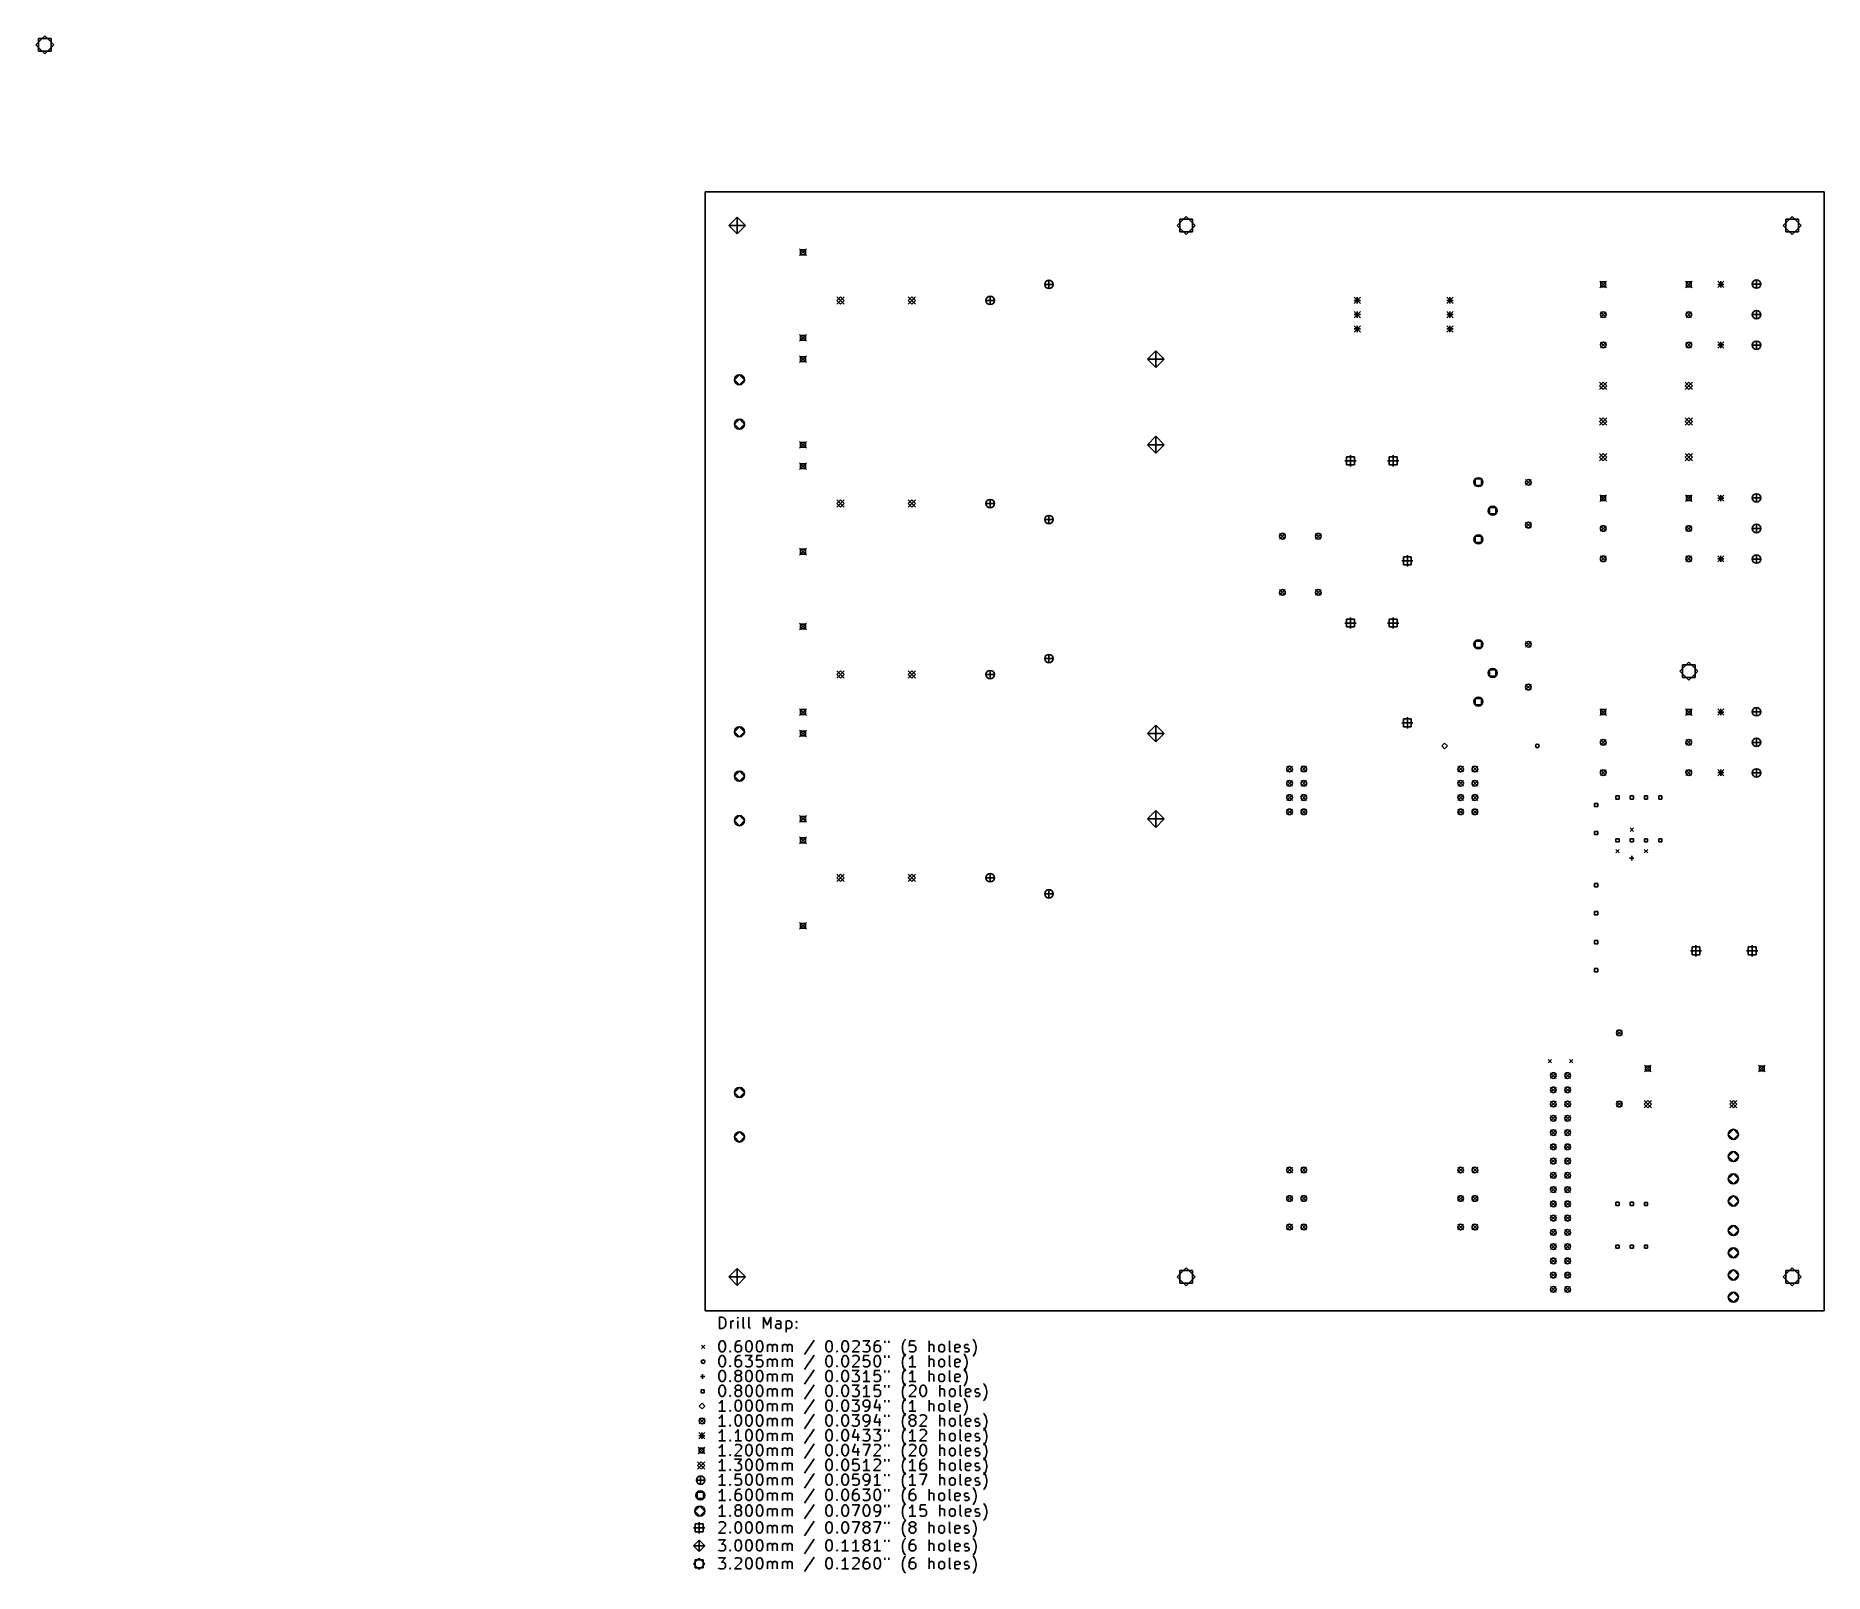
# Model space of a CAD drawing. Extents: x -107 to 212, y -261 to 13.
import ezdxf

# ---------------------------------------------------------------- set-up
doc = ezdxf.new("R2010")
doc.units = 0
doc.layers.add('BLACK', color=7, linetype='CONTINUOUS')

msp = doc.modelspace()

# ---------------------------------------------------------------- linework, layer by layer
at = {"layer": 'BLACK', "linetype": 'CONTINUOUS'}
for p, q in [((-104.925, 12.8625), (-106.525, 11.2625)), ((-103.325, 11.2625), (-104.925, 12.8625)), ((-106.525, 11.2625), (-104.925, 9.6625)), ((-103.793618, 12.393882), (-106.056382, 12.393882)), ((-106.056382, 12.393882), (-106.056382, 10.131118)), ((-106.056382, 10.131118), (-103.793618, 10.131118)), ((-104.925, 9.6625), (-103.325, 11.2625)), ((-103.793618, 10.131118), (-103.793618, 12.393882)), ((212.09, -14.9225), (12.7, -14.9225)), ((12.7, -214.3125), (12.7, -14.9225)), ((212.09, -14.9225), (212.09, -214.3125)), ((18.415, -19.455), (16.915, -20.955)), ((16.915, -20.955), (19.915, -20.955)), ((16.915, -20.955), (18.415, -22.455)), ((18.415, -19.455), (18.415, -22.455)), ((19.915, -20.955), (18.415, -19.455)), ((18.415, -22.455), (19.915, -20.955)), ((98.425, -19.355), (96.825, -20.955)), ((96.825, -20.955), (98.425, -22.555)), ((99.556382, -19.823618), (97.293618, -19.823618)), ((97.293618, -19.823618), (97.293618, -22.086382)), ((97.293618, -22.086382), (99.556382, -22.086382)), ((100.025, -20.955), (98.425, -19.355)), ((98.425, -22.555), (100.025, -20.955)), ((99.556382, -22.086382), (99.556382, -19.823618)), ((206.375, -19.355), (204.775, -20.955)), ((204.775, -20.955), (206.375, -22.555)), ((207.506382, -19.823618), (205.243618, -19.823618)), ((205.243618, -19.823618), (205.243618, -22.086382)), ((205.243618, -22.086382), (207.506382, -22.086382)), ((207.975, -20.955), (206.375, -19.355)), ((206.375, -22.555), (207.975, -20.955)), ((207.506382, -22.086382), (207.506382, -19.823618)), ((29.5625, -25.1175), (30.7625, -26.3175)), ((30.7625, -25.1175), (29.5625, -26.3175)), ((30.586768, -25.293232), (29.738232, -25.293232)), ((29.738232, -25.293232), (29.738232, -26.141768)), ((30.586768, -26.141768), (30.586768, -25.293232)), ((29.738232, -26.141768), (30.586768, -26.141768)), ((73.2275, -31.4325), (74.7275, -31.4325)), ((73.9775, -30.6825), (73.9775, -32.1825)), ((172.12, -30.8325), (173.32, -32.0325)), ((173.32, -30.8325), (172.12, -32.0325)), ((173.144268, -31.008232), (172.295732, -31.008232)), ((172.295732, -31.008232), (172.295732, -31.856768)), ((172.295732, -31.856768), (173.144268, -31.856768)), ((173.144268, -31.856768), (173.144268, -31.008232)), ((187.36, -30.8325), (188.56, -32.0325)), ((188.56, -30.8325), (187.36, -32.0325)), ((188.384268, -31.008232), (187.535732, -31.008232)), ((187.535732, -31.008232), (187.535732, -31.856768)), ((187.535732, -31.856768), (188.384268, -31.856768)), ((188.384268, -31.856768), (188.384268, -31.008232)), ((193.125, -30.8825), (194.225, -31.9825)), ((194.225, -30.8825), (193.125, -31.9825)), ((193.125, -31.4325), (194.225, -31.4325)), ((193.675, -30.8825), (193.675, -31.9825)), ((199.275, -31.38), (200.775, -31.38)), ((200.025, -30.63), (200.025, -32.13)), ((36.18, -33.64), (37.48, -34.94)), ((37.48, -33.64), (36.18, -34.94)), ((36.83, -33.64), (36.18, -34.29)), ((36.18, -34.29), (36.83, -34.94)), ((37.48, -34.29), (36.83, -33.64)), ((36.83, -34.94), (37.48, -34.29)), ((48.88, -33.64), (50.18, -34.94)), ((50.18, -33.64), (48.88, -34.94)), ((49.53, -33.64), (48.88, -34.29)), ((48.88, -34.29), (49.53, -34.94)), ((50.18, -34.29), (49.53, -33.64)), ((49.53, -34.94), (50.18, -34.29)), ((62.75, -34.29), (64.25, -34.29)), ((63.5, -33.54), (63.5, -35.04)), ((128.36, -33.74), (129.46, -34.84)), ((129.46, -33.74), (128.36, -34.84)), ((128.36, -34.29), (129.46, -34.29)), ((128.91, -33.74), (128.91, -34.84)), ((144.87, -33.74), (145.97, -34.84)), ((145.97, -33.74), (144.87, -34.84)), ((144.87, -34.29), (145.97, -34.29)), ((145.42, -33.74), (145.42, -34.84)), ((128.36, -36.28), (129.46, -37.38)), ((129.46, -36.28), (128.36, -37.38)), ((128.36, -36.83), (129.46, -36.83)), ((128.91, -36.28), (128.91, -37.38)), ((144.87, -36.28), (145.97, -37.38)), ((145.97, -36.28), (144.87, -37.38)), ((144.87, -36.83), (145.97, -36.83)), ((145.42, -36.28), (145.42, -37.38)), ((172.225, -36.33), (173.225, -37.33)), ((173.225, -36.33), (172.225, -37.33)), ((187.465, -36.33), (188.465, -37.33)), ((188.465, -36.33), (187.465, -37.33)), ((199.275, -36.83), (200.775, -36.83)), ((200.025, -36.08), (200.025, -37.58)), ((29.5625, -40.3575), (30.7625, -41.5575)), ((30.7625, -40.3575), (29.5625, -41.5575)), ((30.586768, -40.533232), (29.738232, -40.533232)), ((29.738232, -40.533232), (29.738232, -41.381768)), ((29.738232, -41.381768), (30.586768, -41.381768)), ((30.586768, -41.381768), (30.586768, -40.533232)), ((128.36, -38.82), (129.46, -39.92)), ((129.46, -38.82), (128.36, -39.92)), ((128.36, -39.37), (129.46, -39.37)), ((128.91, -38.82), (128.91, -39.92)), ((144.87, -38.82), (145.97, -39.92)), ((145.97, -38.82), (144.87, -39.92)), ((144.87, -39.37), (145.97, -39.37)), ((145.42, -38.82), (145.42, -39.92)), ((29.5625, -44.1675), (30.7625, -45.3675)), ((30.7625, -44.1675), (29.5625, -45.3675)), ((30.586768, -44.343232), (29.738232, -44.343232)), ((29.738232, -44.343232), (29.738232, -45.191768)), ((30.586768, -45.191768), (30.586768, -44.343232)), ((93.0275, -43.2675), (91.5275, -44.7675)), ((93.0275, -43.2675), (93.0275, -46.2675)), ((94.5275, -44.7675), (93.0275, -43.2675)), ((172.225, -41.7275), (173.225, -42.7275)), ((173.225, -41.7275), (172.225, -42.7275)), ((187.465, -41.7275), (188.465, -42.7275)), ((188.465, -41.7275), (187.465, -42.7275)), ((193.125, -41.6775), (194.225, -42.7775)), ((194.225, -41.6775), (193.125, -42.7775)), ((193.125, -42.2275), (194.225, -42.2275)), ((193.675, -41.6775), (193.675, -42.7775)), ((199.275, -42.28), (200.775, -42.28)), ((200.025, -41.53), (200.025, -43.03)), ((18.825, -47.5275), (17.925, -48.4275)), ((19.725, -48.4275), (18.825, -47.5275)), ((29.738232, -45.191768), (30.586768, -45.191768)), ((91.5275, -44.7675), (94.5275, -44.7675)), ((91.5275, -44.7675), (93.0275, -46.2675)), ((93.0275, -46.2675), (94.5275, -44.7675)), ((17.925, -48.4275), (18.825, -49.3275)), ((18.825, -49.3275), (19.725, -48.4275)), ((172.07, -48.88), (173.37, -50.18)), ((173.37, -48.88), (172.07, -50.18)), ((172.72, -48.88), (172.07, -49.53)), ((172.07, -49.53), (172.72, -50.18)), ((173.37, -49.53), (172.72, -48.88)), ((172.72, -50.18), (173.37, -49.53)), ((187.31, -48.88), (188.61, -50.18)), ((188.61, -48.88), (187.31, -50.18)), ((187.96, -48.88), (187.31, -49.53)), ((187.31, -49.53), (187.96, -50.18)), ((188.61, -49.53), (187.96, -48.88)), ((187.96, -50.18), (188.61, -49.53)), ((18.825, -55.4475), (17.925, -56.3475)), ((17.925, -56.3475), (18.825, -57.2475)), ((19.725, -56.3475), (18.825, -55.4475)), ((18.825, -57.2475), (19.725, -56.3475)), ((172.07, -55.23), (173.37, -56.53)), ((173.37, -55.23), (172.07, -56.53)), ((172.72, -55.23), (172.07, -55.88)), ((172.07, -55.88), (172.72, -56.53)), ((173.37, -55.88), (172.72, -55.23)), ((172.72, -56.53), (173.37, -55.88)), ((187.31, -55.23), (188.61, -56.53)), ((188.61, -55.23), (187.31, -56.53)), ((187.96, -55.23), (187.31, -55.88)), ((187.31, -55.88), (187.96, -56.53)), ((188.61, -55.88), (187.96, -55.23)), ((187.96, -56.53), (188.61, -55.88)), ((29.5625, -59.4075), (30.7625, -60.6075)), ((30.7625, -59.4075), (29.5625, -60.6075)), ((30.586768, -59.583232), (29.738232, -59.583232)), ((29.738232, -59.583232), (29.738232, -60.431768)), ((29.738232, -60.431768), (30.586768, -60.431768)), ((30.586768, -60.431768), (30.586768, -59.583232)), ((93.0275, -58.5075), (91.5275, -60.0075)), ((91.5275, -60.0075), (94.5275, -60.0075)), ((91.5275, -60.0075), (93.0275, -61.5075)), ((93.0275, -58.5075), (93.0275, -61.5075)), ((94.5275, -60.0075), (93.0275, -58.5075)), ((93.0275, -61.5075), (94.5275, -60.0075)), ((29.5625, -63.2175), (30.7625, -64.4175)), ((30.7625, -63.2175), (29.5625, -64.4175)), ((30.586768, -63.393232), (29.738232, -63.393232)), ((29.738232, -63.393232), (29.738232, -64.241768)), ((30.586768, -64.241768), (30.586768, -63.393232)), ((126.685, -62.875), (128.685, -62.875)), ((128.392114, -62.167886), (126.977886, -62.167886)), ((126.977886, -62.167886), (126.977886, -63.582114)), ((126.977886, -63.582114), (128.392114, -63.582114)), ((127.685, -61.875), (127.685, -63.875)), ((128.392114, -63.582114), (128.392114, -62.167886)), ((134.285, -62.875), (136.285, -62.875)), ((135.992114, -62.167886), (134.577886, -62.167886)), ((134.577886, -62.167886), (134.577886, -63.582114)), ((134.577886, -63.582114), (135.992114, -63.582114)), ((135.285, -61.875), (135.285, -63.875)), ((135.992114, -63.582114), (135.992114, -62.167886)), ((172.07, -61.58), (173.37, -62.88)), ((173.37, -61.58), (172.07, -62.88)), ((172.72, -61.58), (172.07, -62.23)), ((172.07, -62.23), (172.72, -62.88)), ((173.37, -62.23), (172.72, -61.58)), ((172.72, -62.88), (173.37, -62.23)), ((187.31, -61.58), (188.61, -62.88)), ((188.61, -61.58), (187.31, -62.88)), ((187.96, -61.58), (187.31, -62.23)), ((187.31, -62.23), (187.96, -62.88)), ((188.61, -62.23), (187.96, -61.58)), ((187.96, -62.88), (188.61, -62.23)), ((29.738232, -64.241768), (30.586768, -64.241768)), ((151.050691, -66.109309), (149.919309, -66.109309)), ((149.919309, -66.109309), (149.919309, -67.240691)), ((151.050691, -67.240691), (151.050691, -66.109309)), ((158.885, -66.205), (159.885, -67.205)), ((159.885, -66.205), (158.885, -67.205)), ((36.18, -69.835), (37.48, -71.135)), ((37.48, -69.835), (36.18, -71.135)), ((36.83, -69.835), (36.18, -70.485)), ((37.48, -70.485), (36.83, -69.835)), ((48.88, -69.835), (50.18, -71.135)), ((50.18, -69.835), (48.88, -71.135)), ((49.53, -69.835), (48.88, -70.485)), ((50.18, -70.485), (49.53, -69.835)), ((63.5, -69.735), (63.5, -71.235)), ((149.919309, -67.240691), (151.050691, -67.240691)), ((172.115, -68.9325), (173.315, -70.1325)), ((173.315, -68.9325), (172.115, -70.1325)), ((173.139268, -69.108232), (172.290732, -69.108232)), ((172.290732, -69.108232), (172.290732, -69.956768)), ((172.290732, -69.956768), (173.139268, -69.956768)), ((173.139268, -69.956768), (173.139268, -69.108232)), ((187.355, -68.9325), (188.555, -70.1325)), ((188.555, -68.9325), (187.355, -70.1325)), ((188.379268, -69.108232), (187.530732, -69.108232)), ((187.530732, -69.108232), (187.530732, -69.956768)), ((187.530732, -69.956768), (188.379268, -69.956768)), ((188.379268, -69.956768), (188.379268, -69.108232)), ((193.125, -68.9825), (194.225, -70.0825)), ((194.225, -68.9825), (193.125, -70.0825)), ((193.125, -69.5325), (194.225, -69.5325)), ((193.675, -68.9825), (193.675, -70.0825)), ((199.275, -69.48), (200.775, -69.48)), ((200.025, -68.73), (200.025, -70.23)), ((36.18, -70.485), (36.83, -71.135)), ((36.83, -71.135), (37.48, -70.485)), ((48.88, -70.485), (49.53, -71.135)), ((49.53, -71.135), (50.18, -70.485)), ((62.75, -70.485), (64.25, -70.485)), ((73.9775, -72.5925), (73.9775, -74.0925)), ((153.590691, -71.209309), (152.459309, -71.209309)), ((152.459309, -71.209309), (152.459309, -72.340691)), ((152.459309, -72.340691), (153.590691, -72.340691)), ((153.590691, -72.340691), (153.590691, -71.209309)), ((73.2275, -73.3425), (74.7275, -73.3425)), ((115.07, -75.81), (116.07, -76.81)), ((116.07, -75.81), (115.07, -76.81)), ((121.45, -75.81), (122.45, -76.81)), ((122.45, -75.81), (121.45, -76.81)), ((151.050691, -76.309309), (149.919309, -76.309309)), ((149.919309, -76.309309), (149.919309, -77.440691)), ((151.050691, -77.440691), (151.050691, -76.309309)), ((158.885, -73.825), (159.885, -74.825)), ((159.885, -73.825), (158.885, -74.825)), ((172.22, -74.43), (173.22, -75.43)), ((173.22, -74.43), (172.22, -75.43)), ((187.46, -74.43), (188.46, -75.43)), ((188.46, -74.43), (187.46, -75.43)), ((199.275, -74.93), (200.775, -74.93)), ((200.025, -74.18), (200.025, -75.68)), ((29.5625, -78.4575), (30.7625, -79.6575)), ((30.7625, -78.4575), (29.5625, -79.6575)), ((30.586768, -78.633232), (29.738232, -78.633232)), ((29.738232, -78.633232), (29.738232, -79.481768)), ((29.738232, -79.481768), (30.586768, -79.481768)), ((30.586768, -79.481768), (30.586768, -78.633232)), ((149.919309, -77.440691), (151.050691, -77.440691)), ((200.025, -79.63), (200.025, -81.13)), ((136.825, -80.675), (138.825, -80.675)), ((138.532114, -79.967886), (137.117886, -79.967886)), ((137.117886, -79.967886), (137.117886, -81.382114)), ((137.117886, -81.382114), (138.532114, -81.382114)), ((137.825, -79.675), (137.825, -81.675)), ((138.532114, -81.382114), (138.532114, -79.967886)), ((172.22, -79.8275), (173.22, -80.8275)), ((173.22, -79.8275), (172.22, -80.8275)), ((187.46, -79.8275), (188.46, -80.8275)), ((188.46, -79.8275), (187.46, -80.8275)), ((193.125, -79.7775), (194.225, -80.8775)), ((194.225, -79.7775), (193.125, -80.8775)), ((193.125, -80.3275), (194.225, -80.3275)), ((193.675, -79.7775), (193.675, -80.8775)), ((199.275, -80.38), (200.775, -80.38)), ((115.07, -85.81), (116.07, -86.81)), ((116.07, -85.81), (115.07, -86.81)), ((121.45, -85.81), (122.45, -86.81)), ((122.45, -85.81), (121.45, -86.81)), ((29.5625, -91.7925), (30.7625, -92.9925)), ((30.7625, -91.7925), (29.5625, -92.9925)), ((30.586768, -91.968232), (29.738232, -91.968232)), ((29.738232, -91.968232), (29.738232, -92.816768)), ((30.586768, -92.816768), (30.586768, -91.968232)), ((126.685, -91.7675), (128.685, -91.7675)), ((128.392114, -91.060386), (126.977886, -91.060386)), ((126.977886, -91.060386), (126.977886, -92.474614)), ((127.685, -90.7675), (127.685, -92.7675)), ((128.392114, -92.474614), (128.392114, -91.060386)), ((134.285, -91.7675), (136.285, -91.7675)), ((135.992114, -91.060386), (134.577886, -91.060386)), ((134.577886, -91.060386), (134.577886, -92.474614)), ((135.285, -90.7675), (135.285, -92.7675)), ((135.992114, -92.474614), (135.992114, -91.060386)), ((29.738232, -92.816768), (30.586768, -92.816768)), ((126.977886, -92.474614), (128.392114, -92.474614)), ((134.577886, -92.474614), (135.992114, -92.474614)), ((151.050691, -95.001809), (149.919309, -95.001809)), ((149.919309, -95.001809), (149.919309, -96.133191)), ((151.050691, -96.133191), (151.050691, -95.001809)), ((158.885, -95.0675), (159.885, -96.0675)), ((159.885, -95.0675), (158.885, -96.0675)), ((73.2275, -98.1075), (74.7275, -98.1075)), ((73.9775, -97.3575), (73.9775, -98.8575)), ((149.919309, -96.133191), (151.050691, -96.133191)), ((187.96, -98.73), (186.36, -100.33)), ((189.56, -100.33), (187.96, -98.73)), ((36.18, -100.315), (37.48, -101.615)), ((37.48, -100.315), (36.18, -101.615)), ((36.83, -100.315), (36.18, -100.965)), ((36.18, -100.965), (36.83, -101.615)), ((37.48, -100.965), (36.83, -100.315)), ((36.83, -101.615), (37.48, -100.965)), ((48.88, -100.315), (50.18, -101.615)), ((50.18, -100.315), (48.88, -101.615)), ((49.53, -100.315), (48.88, -100.965)), ((48.88, -100.965), (49.53, -101.615)), ((50.18, -100.965), (49.53, -100.315)), ((49.53, -101.615), (50.18, -100.965)), ((62.75, -100.965), (64.25, -100.965)), ((63.5, -100.215), (63.5, -101.715)), ((153.590691, -100.101809), (152.459309, -100.101809)), ((152.459309, -100.101809), (152.459309, -101.233191)), ((152.459309, -101.233191), (153.590691, -101.233191)), ((153.590691, -101.233191), (153.590691, -100.101809)), ((186.36, -100.33), (187.96, -101.93)), ((189.091382, -99.198618), (186.828618, -99.198618)), ((186.828618, -99.198618), (186.828618, -101.461382)), ((186.828618, -101.461382), (189.091382, -101.461382)), ((187.96, -101.93), (189.56, -100.33)), ((189.091382, -101.461382), (189.091382, -99.198618)), ((158.885, -102.6875), (159.885, -103.6875)), ((159.885, -102.6875), (158.885, -103.6875)), ((29.5625, -107.0325), (30.7625, -108.2325)), ((30.7625, -107.0325), (29.5625, -108.2325)), ((30.586768, -107.208232), (29.738232, -107.208232)), ((29.738232, -107.208232), (29.738232, -108.056768)), ((29.738232, -108.056768), (30.586768, -108.056768)), ((30.586768, -108.056768), (30.586768, -107.208232)), ((151.050691, -105.201809), (149.919309, -105.201809)), ((149.919309, -105.201809), (149.919309, -106.333191)), ((149.919309, -106.333191), (151.050691, -106.333191)), ((151.050691, -106.333191), (151.050691, -105.201809)), ((172.12, -107.0325), (173.32, -108.2325)), ((173.32, -107.0325), (172.12, -108.2325)), ((173.144268, -107.208232), (172.295732, -107.208232)), ((172.295732, -107.208232), (172.295732, -108.056768)), ((172.295732, -108.056768), (173.144268, -108.056768)), ((173.144268, -108.056768), (173.144268, -107.208232)), ((187.36, -107.0325), (188.56, -108.2325)), ((188.56, -107.0325), (187.36, -108.2325)), ((188.384268, -107.208232), (187.535732, -107.208232)), ((187.535732, -107.208232), (187.535732, -108.056768)), ((187.535732, -108.056768), (188.384268, -108.056768)), ((188.384268, -108.056768), (188.384268, -107.208232)), ((193.125, -107.0825), (194.225, -108.1825)), ((194.225, -107.0825), (193.125, -108.1825)), ((193.125, -107.6325), (194.225, -107.6325)), ((193.675, -107.0825), (193.675, -108.1825)), ((199.275, -107.58), (200.775, -107.58)), ((200.025, -106.83), (200.025, -108.33)), ((18.825, -110.2425), (17.925, -111.1425)), ((17.925, -111.1425), (18.825, -112.0425)), ((19.725, -111.1425), (18.825, -110.2425)), ((18.825, -112.0425), (19.725, -111.1425)), ((29.5625, -110.8425), (30.7625, -112.0425)), ((30.7625, -110.8425), (29.5625, -112.0425)), ((30.586768, -111.018232), (29.738232, -111.018232)), ((29.738232, -111.018232), (29.738232, -111.866768)), ((30.586768, -111.866768), (30.586768, -111.018232)), ((93.0275, -109.9425), (91.5275, -111.4425)), ((91.5275, -111.4425), (94.5275, -111.4425)), ((91.5275, -111.4425), (93.0275, -112.9425)), ((93.0275, -109.9425), (93.0275, -112.9425)), ((94.5275, -111.4425), (93.0275, -109.9425)), ((93.0275, -112.9425), (94.5275, -111.4425)), ((136.825, -109.5675), (138.825, -109.5675)), ((138.532114, -108.860386), (137.117886, -108.860386)), ((137.117886, -108.860386), (137.117886, -110.274614)), ((137.117886, -110.274614), (138.532114, -110.274614)), ((137.825, -108.5675), (137.825, -110.5675)), ((138.532114, -110.274614), (138.532114, -108.860386)), ((29.738232, -111.866768), (30.586768, -111.866768)), ((144.4625, -113.165), (143.9625, -113.665)), ((143.9625, -113.665), (144.4625, -114.165)), ((144.9625, -113.665), (144.4625, -113.165)), ((144.4625, -114.165), (144.9625, -113.665)), ((172.22, -112.53), (173.22, -113.53)), ((173.22, -112.53), (172.22, -113.53)), ((187.46, -112.53), (188.46, -113.53)), ((188.46, -112.53), (187.46, -113.53)), ((199.275, -113.03), (200.775, -113.03)), ((200.025, -112.28), (200.025, -113.78)), ((116.34, -117.2925), (117.34, -118.2925)), ((117.34, -117.2925), (116.34, -118.2925)), ((118.88, -117.2925), (119.88, -118.2925)), ((119.88, -117.2925), (118.88, -118.2925)), ((146.82, -117.2925), (147.82, -118.2925)), ((147.82, -117.2925), (146.82, -118.2925)), ((149.36, -117.2925), (150.36, -118.2925)), ((150.36, -117.2925), (149.36, -118.2925)), ((193.125, -117.8775), (194.225, -118.9775)), ((194.225, -117.8775), (193.125, -118.9775)), ((193.675, -117.8775), (193.675, -118.9775)), ((200.025, -117.73), (200.025, -119.23)), ((18.825, -118.1625), (17.925, -119.0625)), ((17.925, -119.0625), (18.825, -119.9625)), ((19.725, -119.0625), (18.825, -118.1625)), ((18.825, -119.9625), (19.725, -119.0625)), ((116.34, -119.8325), (117.34, -120.8325)), ((117.34, -119.8325), (116.34, -120.8325)), ((118.88, -119.8325), (119.88, -120.8325)), ((119.88, -119.8325), (118.88, -120.8325)), ((146.82, -119.8325), (147.82, -120.8325)), ((147.82, -119.8325), (146.82, -120.8325)), ((149.36, -119.8325), (150.36, -120.8325)), ((150.36, -119.8325), (149.36, -120.8325)), ((172.22, -117.9275), (173.22, -118.9275)), ((173.22, -117.9275), (172.22, -118.9275)), ((187.46, -117.9275), (188.46, -118.9275)), ((188.46, -117.9275), (187.46, -118.9275)), ((193.125, -118.4275), (194.225, -118.4275)), ((199.275, -118.48), (200.775, -118.48)), ((116.34, -122.3725), (117.34, -123.3725)), ((117.34, -122.3725), (116.34, -123.3725)), ((118.88, -122.3725), (119.88, -123.3725)), ((119.88, -122.3725), (118.88, -123.3725)), ((146.82, -122.3725), (147.82, -123.3725)), ((147.82, -122.3725), (146.82, -123.3725)), ((149.36, -122.3725), (150.36, -123.3725)), ((150.36, -122.3725), (149.36, -123.3725)), ((171.732845, -123.899655), (171.167155, -123.899655)), ((171.167155, -123.899655), (171.167155, -124.465345)), ((171.732845, -124.465345), (171.732845, -123.899655)), ((175.542845, -122.589655), (174.977155, -122.589655)), ((174.977155, -122.589655), (174.977155, -123.155345)), ((174.977155, -123.155345), (175.542845, -123.155345)), ((175.542845, -123.155345), (175.542845, -122.589655)), ((178.082845, -122.589655), (177.517155, -122.589655)), ((177.517155, -122.589655), (177.517155, -123.155345)), ((177.517155, -123.155345), (178.082845, -123.155345)), ((178.082845, -123.155345), (178.082845, -122.589655)), ((180.622845, -122.589655), (180.057155, -122.589655)), ((180.057155, -122.589655), (180.057155, -123.155345)), ((180.057155, -123.155345), (180.622845, -123.155345)), ((180.622845, -123.155345), (180.622845, -122.589655)), ((183.162845, -122.589655), (182.597155, -122.589655)), ((182.597155, -122.589655), (182.597155, -123.155345)), ((182.597155, -123.155345), (183.162845, -123.155345)), ((183.162845, -123.155345), (183.162845, -122.589655)), ((18.825, -126.0825), (17.925, -126.9825)), ((17.925, -126.9825), (18.825, -127.8825)), ((19.725, -126.9825), (18.825, -126.0825)), ((18.825, -127.8825), (19.725, -126.9825)), ((29.5625, -126.0825), (30.7625, -127.2825)), ((30.7625, -126.0825), (29.5625, -127.2825)), ((30.586768, -126.258232), (29.738232, -126.258232)), ((29.738232, -126.258232), (29.738232, -127.106768)), ((29.738232, -127.106768), (30.586768, -127.106768)), ((30.586768, -127.106768), (30.586768, -126.258232)), ((93.0275, -125.1825), (91.5275, -126.6825)), ((91.5275, -126.6825), (94.5275, -126.6825)), ((91.5275, -126.6825), (93.0275, -128.1825)), ((93.0275, -125.1825), (93.0275, -128.1825)), ((94.5275, -126.6825), (93.0275, -125.1825)), ((93.0275, -128.1825), (94.5275, -126.6825)), ((116.34, -124.9125), (117.34, -125.9125)), ((117.34, -124.9125), (116.34, -125.9125)), ((118.88, -124.9125), (119.88, -125.9125)), ((119.88, -124.9125), (118.88, -125.9125)), ((146.82, -124.9125), (147.82, -125.9125)), ((147.82, -124.9125), (146.82, -125.9125)), ((149.36, -124.9125), (150.36, -125.9125)), ((150.36, -124.9125), (149.36, -125.9125)), ((171.167155, -124.465345), (171.732845, -124.465345)), ((29.5625, -129.8925), (30.7625, -131.0925)), ((30.7625, -129.8925), (29.5625, -131.0925)), ((30.586768, -130.068232), (29.738232, -130.068232)), ((29.738232, -130.068232), (29.738232, -130.916768)), ((30.586768, -130.916768), (30.586768, -130.068232)), ((171.732845, -128.899655), (171.167155, -128.899655)), ((171.167155, -128.899655), (171.167155, -129.465345)), ((171.167155, -129.465345), (171.732845, -129.465345)), ((171.732845, -129.465345), (171.732845, -128.899655)), ((175.542845, -130.209655), (174.977155, -130.209655)), ((174.977155, -130.209655), (174.977155, -130.775345)), ((175.542845, -130.775345), (175.542845, -130.209655)), ((177.5, -128.2875), (178.1, -128.8875)), ((178.1, -128.2875), (177.5, -128.8875)), ((178.082845, -130.209655), (177.517155, -130.209655)), ((177.517155, -130.209655), (177.517155, -130.775345)), ((178.082845, -130.775345), (178.082845, -130.209655)), ((180.622845, -130.209655), (180.057155, -130.209655)), ((180.057155, -130.209655), (180.057155, -130.775345)), ((180.622845, -130.775345), (180.622845, -130.209655)), ((183.162845, -130.209655), (182.597155, -130.209655)), ((182.597155, -130.209655), (182.597155, -130.775345)), ((183.162845, -130.775345), (183.162845, -130.209655)), ((29.738232, -130.916768), (30.586768, -130.916768)), ((174.96, -132.0975), (175.56, -132.6975)), ((175.56, -132.0975), (174.96, -132.6975)), ((174.977155, -130.775345), (175.542845, -130.775345)), ((177.4, -133.6675), (178.2, -133.6675)), ((177.517155, -130.775345), (178.082845, -130.775345)), ((177.8, -133.2675), (177.8, -134.0675)), ((180.04, -132.0975), (180.64, -132.6975)), ((180.64, -132.0975), (180.04, -132.6975)), ((180.057155, -130.775345), (180.622845, -130.775345)), ((182.597155, -130.775345), (183.162845, -130.775345)), ((36.18, -136.51), (37.48, -137.81)), ((37.48, -136.51), (36.18, -137.81)), ((36.83, -136.51), (36.18, -137.16)), ((37.48, -137.16), (36.83, -136.51)), ((48.88, -136.51), (50.18, -137.81)), ((50.18, -136.51), (48.88, -137.81)), ((49.53, -136.51), (48.88, -137.16)), ((50.18, -137.16), (49.53, -136.51)), ((63.5, -136.41), (63.5, -137.91)), ((36.18, -137.16), (36.83, -137.81)), ((36.83, -137.81), (37.48, -137.16)), ((48.88, -137.16), (49.53, -137.81)), ((49.53, -137.81), (50.18, -137.16)), ((62.75, -137.16), (64.25, -137.16)), ((73.2275, -140.0175), (74.7275, -140.0175)), ((73.9775, -139.2675), (73.9775, -140.7675)), ((171.732845, -138.187155), (171.167155, -138.187155)), ((171.167155, -138.187155), (171.167155, -138.752845)), ((171.167155, -138.752845), (171.732845, -138.752845)), ((171.732845, -138.752845), (171.732845, -138.187155)), ((171.732845, -143.187155), (171.167155, -143.187155)), ((171.167155, -143.187155), (171.167155, -143.752845)), ((171.732845, -143.752845), (171.732845, -143.187155)), ((29.5625, -145.1325), (30.7625, -146.3325)), ((30.7625, -145.1325), (29.5625, -146.3325)), ((30.586768, -145.308232), (29.738232, -145.308232)), ((29.738232, -145.308232), (29.738232, -146.156768)), ((29.738232, -146.156768), (30.586768, -146.156768)), ((30.586768, -146.156768), (30.586768, -145.308232)), ((171.167155, -143.752845), (171.732845, -143.752845)), ((171.732845, -148.347155), (171.167155, -148.347155)), ((171.167155, -148.347155), (171.167155, -148.912845)), ((171.167155, -148.912845), (171.732845, -148.912845)), ((171.732845, -148.912845), (171.732845, -148.347155)), ((189.951615, -149.470386), (188.537387, -149.470386)), ((188.537387, -149.470386), (188.537387, -150.884614)), ((189.244501, -149.1775), (189.244501, -151.1775)), ((189.951615, -150.884614), (189.951615, -149.470386)), ((199.951615, -149.470386), (198.537387, -149.470386)), ((198.537387, -149.470386), (198.537387, -150.884614)), ((199.244501, -149.1775), (199.244501, -151.1775)), ((199.951615, -150.884614), (199.951615, -149.470386)), ((188.244501, -150.1775), (190.244501, -150.1775)), ((188.537387, -150.884614), (189.951615, -150.884614)), ((198.244501, -150.1775), (200.244501, -150.1775)), ((198.537387, -150.884614), (199.951615, -150.884614)), ((171.732845, -153.347155), (171.167155, -153.347155)), ((171.167155, -153.347155), (171.167155, -153.912845)), ((171.167155, -153.912845), (171.732845, -153.912845)), ((171.732845, -153.912845), (171.732845, -153.347155)), ((175.0775, -164.2875), (176.0775, -165.2875)), ((176.0775, -164.2875), (175.0775, -165.2875)), ((162.895, -169.5625), (163.495, -170.1625)), ((163.495, -169.5625), (162.895, -170.1625)), ((163.33, -171.9025), (164.33, -172.9025)), ((164.33, -171.9025), (163.33, -172.9025)), ((165.87, -171.9025), (166.87, -172.9025)), ((166.87, -171.9025), (165.87, -172.9025)), ((166.705, -169.5625), (167.305, -170.1625)), ((167.305, -169.5625), (166.705, -170.1625)), ((180.0575, -170.5325), (181.2575, -171.7325)), ((181.2575, -170.5325), (180.0575, -171.7325)), ((181.081768, -170.708232), (180.233232, -170.708232)), ((180.233232, -170.708232), (180.233232, -171.556768)), ((180.233232, -171.556768), (181.081768, -171.556768)), ((181.081768, -171.556768), (181.081768, -170.708232)), ((200.3775, -170.5325), (201.5775, -171.7325)), ((201.5775, -170.5325), (200.3775, -171.7325)), ((201.401768, -170.708232), (200.553232, -170.708232)), ((200.553232, -170.708232), (200.553232, -171.556768)), ((200.553232, -171.556768), (201.401768, -171.556768)), ((201.401768, -171.556768), (201.401768, -170.708232)), ((18.825, -174.5275), (17.925, -175.4275)), ((19.725, -175.4275), (18.825, -174.5275)), ((163.33, -174.4425), (164.33, -175.4425)), ((164.33, -174.4425), (163.33, -175.4425)), ((165.87, -174.4425), (166.87, -175.4425)), ((166.87, -174.4425), (165.87, -175.4425)), ((17.925, -175.4275), (18.825, -176.3275)), ((18.825, -176.3275), (19.725, -175.4275)), ((163.33, -176.9825), (164.33, -177.9825)), ((164.33, -176.9825), (163.33, -177.9825)), ((165.87, -176.9825), (166.87, -177.9825)), ((166.87, -176.9825), (165.87, -177.9825)), ((175.0775, -176.9875), (176.0775, -177.9875)), ((176.0775, -176.9875), (175.0775, -177.9875)), ((180.0075, -176.8325), (181.3075, -178.1325)), ((181.3075, -176.8325), (180.0075, -178.1325)), ((180.6575, -176.8325), (180.0075, -177.4825)), ((180.0075, -177.4825), (180.6575, -178.1325)), ((181.3075, -177.4825), (180.6575, -176.8325)), ((180.6575, -178.1325), (181.3075, -177.4825)), ((195.2475, -176.8325), (196.5475, -178.1325)), ((196.5475, -176.8325), (195.2475, -178.1325)), ((195.8975, -176.8325), (195.2475, -177.4825)), ((195.2475, -177.4825), (195.8975, -178.1325)), ((196.5475, -177.4825), (195.8975, -176.8325)), ((195.8975, -178.1325), (196.5475, -177.4825)), ((163.33, -179.5225), (164.33, -180.5225)), ((164.33, -179.5225), (163.33, -180.5225)), ((165.87, -179.5225), (166.87, -180.5225)), ((166.87, -179.5225), (165.87, -180.5225)), ((18.825, -182.4475), (17.925, -183.3475)), ((17.925, -183.3475), (18.825, -184.2475)), ((19.725, -183.3475), (18.825, -182.4475)), ((18.825, -184.2475), (19.725, -183.3475)), ((163.33, -182.0625), (164.33, -183.0625)), ((164.33, -182.0625), (163.33, -183.0625)), ((163.33, -184.6025), (164.33, -185.6025)), ((164.33, -184.6025), (163.33, -185.6025)), ((165.87, -182.0625), (166.87, -183.0625)), ((166.87, -182.0625), (165.87, -183.0625)), ((165.87, -184.6025), (166.87, -185.6025)), ((166.87, -184.6025), (165.87, -185.6025)), ((195.8975, -181.980001), (194.9975, -182.880001)), ((194.9975, -182.880001), (195.8975, -183.780001)), ((196.7975, -182.880001), (195.8975, -181.980001)), ((195.8975, -183.780001), (196.7975, -182.880001)), ((163.33, -187.1425), (164.33, -188.1425)), ((164.33, -187.1425), (163.33, -188.1425)), ((165.87, -187.1425), (166.87, -188.1425)), ((166.87, -187.1425), (165.87, -188.1425)), ((195.8975, -185.940001), (194.9975, -186.840001)), ((194.9975, -186.840001), (195.8975, -187.740001)), ((196.7975, -186.840001), (195.8975, -185.940001)), ((195.8975, -187.740001), (196.7975, -186.840001)), ((116.34, -188.73), (117.34, -189.73)), ((117.34, -188.73), (116.34, -189.73)), ((118.88, -188.73), (119.88, -189.73)), ((119.88, -188.73), (118.88, -189.73)), ((146.82, -188.73), (147.82, -189.73)), ((147.82, -188.73), (146.82, -189.73)), ((149.36, -188.73), (150.36, -189.73)), ((150.36, -188.73), (149.36, -189.73)), ((163.33, -189.6825), (164.33, -190.6825)), ((164.33, -189.6825), (163.33, -190.6825)), ((165.87, -189.6825), (166.87, -190.6825)), ((166.87, -189.6825), (165.87, -190.6825)), ((195.8975, -189.900001), (194.9975, -190.800001)), ((194.9975, -190.800001), (195.8975, -191.700001)), ((196.7975, -190.800001), (195.8975, -189.900001)), ((195.8975, -191.700001), (196.7975, -190.800001)), ((116.34, -193.81), (117.34, -194.81)), ((117.34, -193.81), (116.34, -194.81)), ((118.88, -193.81), (119.88, -194.81)), ((119.88, -193.81), (118.88, -194.81)), ((146.82, -193.81), (147.82, -194.81)), ((147.82, -193.81), (146.82, -194.81)), ((149.36, -193.81), (150.36, -194.81)), ((150.36, -193.81), (149.36, -194.81)), ((163.33, -192.2225), (164.33, -193.2225)), ((164.33, -192.2225), (163.33, -193.2225)), ((165.87, -192.2225), (166.87, -193.2225)), ((166.87, -192.2225), (165.87, -193.2225)), ((195.8975, -193.860001), (194.9975, -194.760001)), ((196.7975, -194.760001), (195.8975, -193.860001)), ((163.33, -194.7625), (164.33, -195.7625)), ((164.33, -194.7625), (163.33, -195.7625)), ((163.33, -197.3025), (164.33, -198.3025)), ((164.33, -197.3025), (163.33, -198.3025)), ((165.87, -194.7625), (166.87, -195.7625)), ((166.87, -194.7625), (165.87, -195.7625)), ((165.87, -197.3025), (166.87, -198.3025)), ((166.87, -197.3025), (165.87, -198.3025)), ((175.542845, -194.979655), (174.977155, -194.979655)), ((174.977155, -194.979655), (174.977155, -195.545345)), ((174.977155, -195.545345), (175.542845, -195.545345)), ((175.542845, -195.545345), (175.542845, -194.979655)), ((178.082845, -194.979655), (177.517155, -194.979655)), ((177.517155, -194.979655), (177.517155, -195.545345)), ((177.517155, -195.545345), (178.082845, -195.545345)), ((178.082845, -195.545345), (178.082845, -194.979655)), ((180.627845, -194.989655), (180.062155, -194.989655)), ((180.062155, -194.989655), (180.062155, -195.555345)), ((180.062155, -195.555345), (180.627845, -195.555345)), ((180.627845, -195.555345), (180.627845, -194.989655)), ((194.9975, -194.760001), (195.8975, -195.660001)), ((195.8975, -195.660001), (196.7975, -194.760001)), ((116.34, -198.89), (117.34, -199.89)), ((117.34, -198.89), (116.34, -199.89)), ((118.88, -198.89), (119.88, -199.89)), ((119.88, -198.89), (118.88, -199.89)), ((146.82, -198.89), (147.82, -199.89)), ((147.82, -198.89), (146.82, -199.89)), ((149.36, -198.89), (150.36, -199.89)), ((150.36, -198.89), (149.36, -199.89)), ((163.33, -199.8425), (164.33, -200.8425)), ((164.33, -199.8425), (163.33, -200.8425)), ((165.87, -199.8425), (166.87, -200.8425)), ((166.87, -199.8425), (165.87, -200.8425)), ((195.8975, -199.125001), (194.9975, -200.025001)), ((194.9975, -200.025001), (195.8975, -200.925001)), ((196.7975, -200.025001), (195.8975, -199.125001)), ((195.8975, -200.925001), (196.7975, -200.025001)), ((163.33, -202.3825), (164.33, -203.3825)), ((164.33, -202.3825), (163.33, -203.3825)), ((165.87, -202.3825), (166.87, -203.3825)), ((166.87, -202.3825), (165.87, -203.3825)), ((175.542845, -202.599655), (174.977155, -202.599655)), ((174.977155, -202.599655), (174.977155, -203.165345)), ((174.977155, -203.165345), (175.542845, -203.165345)), ((175.542845, -203.165345), (175.542845, -202.599655)), ((178.082845, -202.599655), (177.517155, -202.599655)), ((177.517155, -202.599655), (177.517155, -203.165345)), ((177.517155, -203.165345), (178.082845, -203.165345)), ((178.082845, -203.165345), (178.082845, -202.599655)), ((180.627845, -202.609655), (180.062155, -202.609655)), ((180.062155, -202.609655), (180.062155, -203.175345)), ((180.062155, -203.175345), (180.627845, -203.175345)), ((180.627845, -203.175345), (180.627845, -202.609655)), ((195.8975, -203.085001), (194.9975, -203.985001)), ((196.7975, -203.985001), (195.8975, -203.085001)), ((18.415, -206.78), (16.915, -208.28)), ((18.415, -206.78), (18.415, -209.78)), ((19.915, -208.28), (18.415, -206.78)), ((98.425, -206.68), (96.825, -208.28)), ((100.025, -208.28), (98.425, -206.68)), ((163.33, -204.9225), (164.33, -205.9225)), ((164.33, -204.9225), (163.33, -205.9225)), ((165.87, -204.9225), (166.87, -205.9225)), ((166.87, -204.9225), (165.87, -205.9225)), ((194.9975, -203.985001), (195.8975, -204.885001)), ((195.8975, -207.045001), (194.9975, -207.945001)), ((195.8975, -204.885001), (196.7975, -203.985001)), ((196.7975, -207.945001), (195.8975, -207.045001)), ((206.375, -206.68), (204.775, -208.28)), ((207.975, -208.28), (206.375, -206.68)), ((16.915, -208.28), (19.915, -208.28)), ((16.915, -208.28), (18.415, -209.78)), ((18.415, -209.78), (19.915, -208.28)), ((96.825, -208.28), (98.425, -209.88)), ((99.556382, -207.148618), (97.293618, -207.148618)), ((97.293618, -207.148618), (97.293618, -209.411382)), ((97.293618, -209.411382), (99.556382, -209.411382)), ((98.425, -209.88), (100.025, -208.28)), ((99.556382, -209.411382), (99.556382, -207.148618)), ((163.33, -207.4625), (164.33, -208.4625)), ((164.33, -207.4625), (163.33, -208.4625)), ((163.33, -210.0025), (164.33, -211.0025)), ((164.33, -210.0025), (163.33, -211.0025)), ((165.87, -207.4625), (166.87, -208.4625)), ((166.87, -207.4625), (165.87, -208.4625)), ((165.87, -210.0025), (166.87, -211.0025)), ((166.87, -210.0025), (165.87, -211.0025)), ((194.9975, -207.945001), (195.8975, -208.845001)), ((195.8975, -208.845001), (196.7975, -207.945001)), ((204.775, -208.28), (206.375, -209.88)), ((207.506382, -207.148618), (205.243618, -207.148618)), ((205.243618, -207.148618), (205.243618, -209.411382)), ((205.243618, -209.411382), (207.506382, -209.411382)), ((206.375, -209.88), (207.975, -208.28)), ((207.506382, -209.411382), (207.506382, -207.148618)), ((195.8975, -211.005001), (194.9975, -211.905001)), ((194.9975, -211.905001), (195.8975, -212.805001)), ((196.7975, -211.905001), (195.8975, -211.005001)), ((195.8975, -212.805001), (196.7975, -211.905001)), ((212.09, -214.3125), (12.7, -214.3125)), ((15.282768, -217.452338), (15.282768, -215.452338)), ((15.282768, -215.452338), (15.758958, -215.452338)), ((15.758958, -215.452338), (16.044673, -215.547576)), ((16.044673, -215.547576), (16.235149, -215.738052)), ((16.235149, -215.738052), (16.330387, -215.928528)), ((16.330387, -215.928528), (16.425625, -216.30948)), ((16.425625, -216.595195), (16.330387, -216.976147)), ((16.425625, -216.30948), (16.425625, -216.595195)), ((17.282768, -217.452338), (17.282768, -216.119004)), ((17.282768, -216.499957), (17.378006, -216.30948)), ((17.378006, -216.30948), (17.473244, -216.214242)), ((17.473244, -216.214242), (17.66372, -216.119004)), ((17.66372, -216.119004), (17.854197, -216.119004)), ((18.520863, -215.452338), (18.425625, -215.547576)), ((18.425625, -215.547576), (18.520863, -215.642814)), ((18.616101, -215.547576), (18.520863, -215.452338)), ((18.520863, -215.452338), (18.520863, -215.642814)), ((18.520863, -215.642814), (18.616101, -215.547576)), ((18.520863, -217.452338), (18.520863, -216.119004)), ((19.473244, -217.166623), (19.473244, -215.452338)), ((20.520863, -217.166623), (20.520863, -215.452338)), ((23.092292, -217.452338), (23.092292, -215.452338)), ((23.092292, -215.452338), (23.758959, -216.880909)), ((23.758959, -216.880909), (24.425625, -215.452338)), ((24.425625, -215.452338), (24.425625, -217.452338)), ((25.568482, -216.119004), (25.378006, -216.214242)), ((25.949435, -216.119004), (25.568482, -216.119004)), ((26.139911, -216.214242), (25.949435, -216.119004)), ((26.044673, -216.690433), (26.235149, -216.595195)), ((26.235149, -216.404719), (26.139911, -216.214242)), ((26.235149, -217.452338), (26.235149, -216.404719)), ((27.18753, -216.119004), (27.18753, -218.119004)), ((27.18753, -216.214242), (27.378006, -216.119004)), ((27.378006, -216.119004), (27.758959, -216.119004)), ((27.758959, -216.119004), (27.949435, -216.214242)), ((27.949435, -216.214242), (28.044673, -216.30948)), ((28.044673, -216.30948), (28.139911, -216.499957)), ((28.139911, -216.499957), (28.139911, -217.071385)), ((28.901816, -216.30948), (28.997054, -216.214242)), ((28.997054, -216.404719), (28.901816, -216.30948)), ((28.997054, -216.214242), (29.092292, -216.30948)), ((28.997054, -216.214242), (28.997054, -216.404719)), ((29.092292, -216.30948), (28.997054, -216.404719)), ((15.758958, -217.452338), (15.282768, -217.452338)), ((15.282768, -220.03329), (15.378006, -219.842814)), ((15.378006, -219.842814), (15.473244, -219.747576)), ((15.473244, -219.747576), (15.66372, -219.652338)), ((15.66372, -219.652338), (15.854197, -219.652338)), ((16.044673, -217.3571), (15.758958, -217.452338)), ((15.854197, -219.652338), (16.044673, -219.747576)), ((16.235149, -217.166623), (16.044673, -217.3571)), ((16.044673, -219.747576), (16.139911, -219.842814)), ((16.139911, -219.842814), (16.235149, -220.03329)), ((16.330387, -216.976147), (16.235149, -217.166623)), ((18.330387, -219.842814), (18.139911, -220.128528)), ((18.425625, -219.747576), (18.330387, -219.842814)), ((18.616101, -219.652338), (18.425625, -219.747576)), ((18.997054, -219.652338), (18.616101, -219.652338)), ((19.568482, -217.3571), (19.473244, -217.166623)), ((19.758958, -217.452338), (19.568482, -217.3571)), ((20.044673, -220.03329), (20.139911, -219.842814)), ((20.139911, -219.842814), (20.235149, -219.747576)), ((20.235149, -219.747576), (20.425625, -219.652338)), ((20.425625, -219.652338), (20.616102, -219.652338)), ((20.616101, -217.3571), (20.520863, -217.166623)), ((20.806577, -217.452338), (20.616101, -217.3571)), ((20.616102, -219.652338), (20.806578, -219.747576)), ((20.806578, -219.747576), (20.901816, -219.842814)), ((20.901816, -219.842814), (20.997054, -220.03329)), ((21.949435, -220.03329), (22.044673, -219.842814)), ((22.044673, -219.842814), (22.139911, -219.747576)), ((22.139911, -219.747576), (22.330387, -219.652338)), ((22.330387, -219.652338), (22.520864, -219.652338)), ((22.520864, -219.652338), (22.71134, -219.747576)), ((22.71134, -219.747576), (22.806578, -219.842814)), ((22.806578, -219.842814), (22.901816, -220.03329)), ((25.282768, -216.976147), (25.378006, -216.785671)), ((25.282768, -217.166623), (25.282768, -216.976147)), ((25.378006, -217.3571), (25.282768, -217.166623)), ((25.378006, -216.785671), (25.568482, -216.690433)), ((25.568482, -217.452338), (25.378006, -217.3571)), ((25.568482, -216.690433), (26.044673, -216.690433)), ((26.044673, -217.452338), (25.568482, -217.452338)), ((26.235149, -217.3571), (26.044673, -217.452338)), ((27.378006, -217.452338), (27.18753, -217.3571)), ((27.758959, -217.452338), (27.378006, -217.452338)), ((27.949435, -217.3571), (27.758959, -217.452338)), ((28.044673, -217.261861), (27.949435, -217.3571)), ((28.139911, -217.071385), (28.044673, -217.261861)), ((28.901816, -217.3571), (28.997054, -217.261861)), ((28.997054, -217.452338), (28.901816, -217.3571)), ((28.997054, -217.261861), (29.092292, -217.3571)), ((28.997054, -217.261861), (28.997054, -217.452338)), ((29.092292, -217.3571), (28.997054, -217.452338)), ((32.139912, -219.5571), (30.425627, -222.128528)), ((34.330389, -220.03329), (34.425627, -219.842814)), ((34.425627, -219.842814), (34.520865, -219.747576)), ((34.520865, -219.747576), (34.711341, -219.652338)), ((34.711341, -219.652338), (34.901818, -219.652338)), ((34.901818, -219.652338), (35.092294, -219.747576)), ((35.092294, -219.747576), (35.187532, -219.842814)), ((35.187532, -219.842814), (35.28277, -220.03329)), ((37.187532, -220.03329), (37.28277, -219.842814)), ((37.28277, -219.842814), (37.378008, -219.747576)), ((37.378008, -219.747576), (37.568484, -219.652338)), ((37.568484, -219.652338), (37.758961, -219.652338)), ((37.758961, -219.652338), (37.949437, -219.747576)), ((37.949437, -219.747576), (38.044675, -219.842814)), ((38.044675, -219.842814), (38.139913, -220.03329)), ((38.997056, -219.842814), (39.092294, -219.747576)), ((39.092294, -219.747576), (39.28277, -219.652338)), ((39.28277, -219.652338), (39.758961, -219.652338)), ((39.758961, -219.652338), (39.949437, -219.747576)), ((39.949437, -219.747576), (40.044675, -219.842814)), ((40.044675, -219.842814), (40.139913, -220.03329)), ((40.80658, -219.652338), (42.044675, -219.652338)), ((42.044675, -219.652338), (41.378008, -220.414242)), ((43.092294, -219.842814), (42.901818, -220.128528)), ((43.187532, -219.747576), (43.092294, -219.842814)), ((43.378008, -219.652338), (43.187532, -219.747576)), ((43.758961, -219.652338), (43.378008, -219.652338)), ((44.711342, -219.652338), (44.711342, -220.03329)), ((45.473247, -219.652338), (45.473247, -220.03329)), ((48.044676, -219.938052), (48.139914, -219.747576)), ((48.139914, -219.747576), (48.33039, -219.461861)), ((48.33039, -219.461861), (48.425629, -219.366623)), ((49.187533, -219.652338), (49.092295, -220.604719)), ((50.139914, -219.652338), (49.187533, -219.652338)), ((52.616105, -221.652338), (52.616105, -219.652338)), ((56.235153, -221.366623), (56.235153, -219.652338)), ((60.520868, -219.461861), (60.42563, -219.366623)), ((60.711344, -219.747576), (60.520868, -219.461861)), ((60.806582, -219.938052), (60.711344, -219.747576)), ((12.075, -220.4375), (12.675, -221.0375)), ((12.675, -220.4375), (12.075, -221.0375)), ((15.18753, -220.414242), (15.282768, -220.03329)), ((15.18753, -220.890433), (15.18753, -220.414242)), ((15.282768, -221.271385), (15.18753, -220.890433)), ((15.18753, -223.054242), (15.282768, -222.67329)), ((15.378006, -221.461861), (15.282768, -221.271385)), ((15.282768, -222.67329), (15.378006, -222.482814)), ((15.473244, -221.5571), (15.378006, -221.461861)), ((15.378006, -222.482814), (15.473244, -222.387576)), ((15.66372, -221.652338), (15.473244, -221.5571)), ((15.473244, -222.387576), (15.66372, -222.292338)), ((15.854197, -221.652338), (15.66372, -221.652338)), ((15.66372, -222.292338), (15.854197, -222.292338)), ((16.044673, -221.5571), (15.854197, -221.652338)), ((15.854197, -222.292338), (16.044673, -222.387576)), ((16.139911, -221.461861), (16.044673, -221.5571)), ((16.044673, -222.387576), (16.139911, -222.482814)), ((16.235149, -221.271385), (16.139911, -221.461861)), ((16.139911, -222.482814), (16.235149, -222.67329)), ((16.235149, -220.03329), (16.330387, -220.414242)), ((16.330387, -220.890433), (16.235149, -221.271385)), ((16.235149, -222.67329), (16.330387, -223.054242)), ((16.330387, -220.414242), (16.330387, -220.890433)), ((17.092292, -221.5571), (17.18753, -221.461861)), ((17.18753, -221.652338), (17.092292, -221.5571)), ((17.18753, -221.461861), (17.282768, -221.5571)), ((17.18753, -221.461861), (17.18753, -221.652338)), ((17.282768, -221.5571), (17.18753, -221.652338)), ((18.139911, -220.128528), (18.044673, -220.50948)), ((18.044673, -220.50948), (18.044673, -221.271385)), ((18.139911, -220.604719), (18.044673, -220.795195)), ((18.044673, -221.271385), (18.139911, -221.461861)), ((18.139911, -222.768528), (18.044673, -223.14948)), ((18.235149, -220.50948), (18.139911, -220.604719)), ((18.139911, -221.461861), (18.235149, -221.5571)), ((18.330387, -222.482814), (18.139911, -222.768528)), ((18.425625, -220.414242), (18.235149, -220.50948)), ((18.235149, -221.5571), (18.425625, -221.652338)), ((18.425625, -222.387576), (18.330387, -222.482814)), ((18.806578, -220.414242), (18.425625, -220.414242)), ((18.425625, -221.652338), (18.806578, -221.652338)), ((18.616101, -222.292338), (18.425625, -222.387576)), ((18.997054, -222.292338), (18.616101, -222.292338)), ((18.997054, -220.50948), (18.806578, -220.414242)), ((18.806578, -221.652338), (18.997054, -221.5571)), ((19.092292, -220.604719), (18.997054, -220.50948)), ((18.997054, -221.5571), (19.092292, -221.461861)), ((19.18753, -220.795195), (19.092292, -220.604719)), ((19.092292, -221.461861), (19.18753, -221.271385)), ((19.18753, -221.271385), (19.18753, -220.795195)), ((19.854197, -222.292338), (21.092292, -222.292338)), ((19.949435, -220.414242), (20.044673, -220.03329)), ((19.949435, -220.890433), (19.949435, -220.414242)), ((20.044673, -221.271385), (19.949435, -220.890433)), ((20.139911, -221.461861), (20.044673, -221.271385)), ((20.235149, -221.5571), (20.139911, -221.461861)), ((20.425625, -221.652338), (20.235149, -221.5571)), ((20.616102, -221.652338), (20.425625, -221.652338)), ((21.092292, -222.292338), (20.425625, -223.054242)), ((20.806578, -221.5571), (20.616102, -221.652338)), ((20.901816, -221.461861), (20.806578, -221.5571)), ((20.997054, -221.271385), (20.901816, -221.461861)), ((20.997054, -220.03329), (21.092292, -220.414242)), ((21.092292, -220.890433), (20.997054, -221.271385)), ((21.092292, -220.414242), (21.092292, -220.890433)), ((21.854197, -220.414242), (21.949435, -220.03329)), ((21.854197, -220.890433), (21.854197, -220.414242)), ((21.949435, -221.271385), (21.854197, -220.890433)), ((21.949435, -222.292338), (21.854197, -223.244719)), ((22.044673, -221.461861), (21.949435, -221.271385)), ((22.901816, -222.292338), (21.949435, -222.292338)), ((22.139911, -221.5571), (22.044673, -221.461861)), ((22.330387, -221.652338), (22.139911, -221.5571)), ((22.520864, -221.652338), (22.330387, -221.652338)), ((22.71134, -221.5571), (22.520864, -221.652338)), ((22.806578, -221.461861), (22.71134, -221.5571)), ((22.901816, -221.271385), (22.806578, -221.461861)), ((22.901816, -220.03329), (22.997054, -220.414242)), ((22.997054, -220.890433), (22.901816, -221.271385)), ((22.997054, -220.414242), (22.997054, -220.890433)), ((23.854197, -221.652338), (23.854197, -220.319004)), ((23.854197, -220.50948), (23.949435, -220.414242)), ((23.854197, -224.292338), (23.854197, -222.959004)), ((23.949435, -220.414242), (24.139911, -220.319004)), ((23.949435, -223.054242), (24.139911, -222.959004)), ((24.139911, -220.319004), (24.425626, -220.319004)), ((24.139911, -222.959004), (24.425626, -222.959004)), ((24.425626, -220.319004), (24.616102, -220.414242)), ((24.425626, -222.959004), (24.616102, -223.054242)), ((24.616102, -220.414242), (24.71134, -220.604719)), ((24.71134, -220.604719), (24.806578, -220.414242)), ((24.71134, -220.604719), (24.71134, -221.652338)), ((24.806578, -220.414242), (24.997054, -220.319004)), ((24.806578, -223.054242), (24.997054, -222.959004)), ((24.997054, -220.319004), (25.282768, -220.319004)), ((24.997054, -222.959004), (25.282768, -222.959004)), ((25.282768, -220.319004), (25.473245, -220.414242)), ((25.282768, -222.959004), (25.473245, -223.054242)), ((25.473245, -220.414242), (25.568483, -220.604719)), ((25.568483, -220.604719), (25.568483, -221.652338)), ((26.520864, -221.652338), (26.520864, -220.319004)), ((26.520864, -220.50948), (26.616102, -220.414242)), ((26.520864, -224.292338), (26.520864, -222.959004)), ((26.616102, -220.414242), (26.806578, -220.319004)), ((26.616102, -223.054242), (26.806578, -222.959004)), ((26.806578, -220.319004), (27.092293, -220.319004)), ((26.806578, -222.959004), (27.092293, -222.959004)), ((27.092293, -220.319004), (27.282769, -220.414242)), ((27.092293, -222.959004), (27.282769, -223.054242)), ((27.282769, -220.414242), (27.378007, -220.604719)), ((27.378007, -220.604719), (27.473245, -220.414242)), ((27.378007, -220.604719), (27.378007, -221.652338)), ((27.473245, -220.414242), (27.663721, -220.319004)), ((27.473245, -223.054242), (27.663721, -222.959004)), ((27.663721, -220.319004), (27.949435, -220.319004)), ((27.663721, -222.959004), (27.949435, -222.959004)), ((27.949435, -220.319004), (28.139912, -220.414242)), ((27.949435, -222.959004), (28.139912, -223.054242)), ((28.139912, -220.414242), (28.23515, -220.604719)), ((28.23515, -220.604719), (28.23515, -221.652338)), ((32.139912, -222.1971), (30.425627, -224.768528)), ((34.235151, -220.414242), (34.330389, -220.03329)), ((34.235151, -220.890433), (34.235151, -220.414242)), ((34.330389, -221.271385), (34.235151, -220.890433)), ((34.235151, -223.054242), (34.330389, -222.67329)), ((34.425627, -221.461861), (34.330389, -221.271385)), ((34.330389, -222.67329), (34.425627, -222.482814)), ((34.520865, -221.5571), (34.425627, -221.461861)), ((34.425627, -222.482814), (34.520865, -222.387576)), ((34.711341, -221.652338), (34.520865, -221.5571)), ((34.520865, -222.387576), (34.711341, -222.292338)), ((34.901818, -221.652338), (34.711341, -221.652338)), ((34.711341, -222.292338), (34.901818, -222.292338)), ((35.092294, -221.5571), (34.901818, -221.652338)), ((34.901818, -222.292338), (35.092294, -222.387576)), ((35.187532, -221.461861), (35.092294, -221.5571)), ((35.092294, -222.387576), (35.187532, -222.482814)), ((35.28277, -221.271385), (35.187532, -221.461861)), ((35.187532, -222.482814), (35.28277, -222.67329)), ((35.28277, -220.03329), (35.378008, -220.414242)), ((35.378008, -220.890433), (35.28277, -221.271385)), ((35.28277, -222.67329), (35.378008, -223.054242)), ((35.378008, -220.414242), (35.378008, -220.890433)), ((36.139913, -221.5571), (36.235151, -221.461861)), ((36.235151, -221.652338), (36.139913, -221.5571)), ((36.235151, -221.461861), (36.330389, -221.5571)), ((36.235151, -221.461861), (36.235151, -221.652338)), ((36.330389, -221.5571), (36.235151, -221.652338)), ((37.092294, -220.414242), (37.187532, -220.03329)), ((37.092294, -220.890433), (37.092294, -220.414242)), ((37.187532, -221.271385), (37.092294, -220.890433)), ((37.092294, -223.054242), (37.187532, -222.67329)), ((37.28277, -221.461861), (37.187532, -221.271385)), ((37.187532, -222.67329), (37.28277, -222.482814)), ((37.378008, -221.5571), (37.28277, -221.461861)), ((37.28277, -222.482814), (37.378008, -222.387576)), ((37.568484, -221.652338), (37.378008, -221.5571)), ((37.378008, -222.387576), (37.568484, -222.292338)), ((37.758961, -221.652338), (37.568484, -221.652338)), ((37.568484, -222.292338), (37.758961, -222.292338)), ((37.949437, -221.5571), (37.758961, -221.652338)), ((37.758961, -222.292338), (37.949437, -222.387576)), ((38.044675, -221.461861), (37.949437, -221.5571)), ((37.949437, -222.387576), (38.044675, -222.482814)), ((38.139913, -221.271385), (38.044675, -221.461861)), ((38.044675, -222.482814), (38.139913, -222.67329)), ((38.139913, -220.03329), (38.235151, -220.414242)), ((38.235151, -220.890433), (38.139913, -221.271385)), ((38.139913, -222.67329), (38.235151, -223.054242)), ((38.235151, -220.414242), (38.235151, -220.890433)), ((40.044675, -220.50948), (38.901818, -221.652338)), ((38.901818, -221.652338), (40.139913, -221.652338)), ((38.997056, -222.482814), (39.092294, -222.387576)), ((39.092294, -222.387576), (39.28277, -222.292338)), ((39.28277, -222.292338), (39.758961, -222.292338)), ((39.758961, -222.292338), (39.949437, -222.387576)), ((39.949437, -222.387576), (40.044675, -222.482814)), ((40.139913, -220.223766), (40.044675, -220.50948)), ((40.044675, -222.482814), (40.139913, -222.67329)), ((40.139913, -222.863766), (40.044675, -223.14948)), ((40.139913, -220.03329), (40.139913, -220.223766)), ((40.139913, -222.67329), (40.139913, -222.863766)), ((40.901818, -221.5571), (40.80658, -221.461861)), ((41.092294, -221.652338), (40.901818, -221.5571)), ((40.997056, -222.292338), (40.901818, -223.244719)), ((41.949437, -222.292338), (40.997056, -222.292338)), ((41.663723, -221.652338), (41.092294, -221.652338)), ((41.378008, -220.414242), (41.663723, -220.414242)), ((41.663723, -220.414242), (41.854199, -220.50948)), ((41.854199, -221.5571), (41.663723, -221.652338)), ((41.854199, -220.50948), (41.949437, -220.604719)), ((41.949437, -221.461861), (41.854199, -221.5571)), ((41.949437, -220.604719), (42.044675, -220.795195)), ((42.044675, -221.271385), (41.949437, -221.461861)), ((42.044675, -220.795195), (42.044675, -221.271385)), ((42.901818, -220.128528), (42.80658, -220.50948)), ((42.80658, -220.50948), (42.80658, -221.271385)), ((42.901818, -220.604719), (42.80658, -220.795195)), ((42.80658, -221.271385), (42.901818, -221.461861)), ((42.80658, -223.054242), (42.901818, -222.67329)), ((42.997056, -220.50948), (42.901818, -220.604719)), ((42.901818, -221.461861), (42.997056, -221.5571)), ((42.901818, -222.67329), (42.997056, -222.482814)), ((43.187532, -220.414242), (42.997056, -220.50948)), ((42.997056, -221.5571), (43.187532, -221.652338)), ((42.997056, -222.482814), (43.092294, -222.387576)), ((43.092294, -222.387576), (43.28277, -222.292338)), ((43.568485, -220.414242), (43.187532, -220.414242)), ((43.187532, -221.652338), (43.568485, -221.652338)), ((43.28277, -222.292338), (43.473247, -222.292338)), ((43.473247, -222.292338), (43.663723, -222.387576)), ((43.758961, -220.50948), (43.568485, -220.414242)), ((43.568485, -221.652338), (43.758961, -221.5571)), ((43.663723, -222.387576), (43.758961, -222.482814)), ((43.854199, -220.604719), (43.758961, -220.50948)), ((43.758961, -221.5571), (43.854199, -221.461861)), ((43.758961, -222.482814), (43.854199, -222.67329)), ((43.949437, -220.795195), (43.854199, -220.604719)), ((43.854199, -221.461861), (43.949437, -221.271385)), ((43.854199, -222.67329), (43.949437, -223.054242)), ((43.949437, -221.271385), (43.949437, -220.795195)), ((44.711342, -222.292338), (44.711342, -222.67329)), ((45.473247, -222.292338), (45.473247, -222.67329)), ((47.8542, -220.699957), (47.949438, -220.223766)), ((47.8542, -221.080909), (47.8542, -220.699957)), ((47.949438, -221.5571), (47.8542, -221.080909)), ((47.8542, -223.339957), (47.949438, -222.863766)), ((47.949438, -220.223766), (48.044676, -219.938052)), ((48.044676, -221.842814), (47.949438, -221.5571)), ((47.949438, -222.863766), (48.044676, -222.578052)), ((48.139914, -222.03329), (48.044676, -221.842814)), ((48.044676, -222.578052), (48.139914, -222.387576)), ((48.33039, -222.319004), (48.139914, -222.03329)), ((48.139914, -222.387576), (48.33039, -222.101861)), ((48.33039, -222.101861), (48.425629, -222.006623)), ((48.425629, -222.414242), (48.33039, -222.319004)), ((49.092295, -220.604719), (49.187533, -220.50948)), ((49.187533, -221.5571), (49.092295, -221.461861)), ((49.282771, -222.768528), (49.092295, -222.863766)), ((49.187533, -220.50948), (49.378009, -220.414242)), ((49.378009, -221.652338), (49.187533, -221.5571)), ((49.473247, -222.578052), (49.282771, -222.768528)), ((49.378009, -220.414242), (49.8542, -220.414242)), ((49.8542, -221.652338), (49.378009, -221.652338)), ((49.663723, -222.292338), (49.473247, -222.578052)), ((49.663723, -224.292338), (49.663723, -222.292338)), ((49.8542, -220.414242), (50.044676, -220.50948)), ((50.044676, -221.5571), (49.8542, -221.652338)), ((50.044676, -220.50948), (50.139914, -220.604719)), ((50.139914, -221.461861), (50.044676, -221.5571)), ((50.139914, -220.604719), (50.235152, -220.795195)), ((50.235152, -221.271385), (50.139914, -221.461861)), ((50.235152, -220.795195), (50.235152, -221.271385)), ((52.711343, -220.414242), (52.616105, -220.50948)), ((52.616105, -224.292338), (52.616105, -222.292338)), ((52.901819, -220.319004), (52.711343, -220.414242)), ((52.901819, -222.959004), (52.711343, -223.054242)), ((53.187534, -220.319004), (52.901819, -220.319004)), ((53.187534, -222.959004), (52.901819, -222.959004)), ((53.37801, -220.414242), (53.187534, -220.319004)), ((53.37801, -223.054242), (53.187534, -222.959004)), ((53.473248, -220.604719), (53.37801, -220.414242)), ((53.473248, -221.652338), (53.473248, -220.604719)), ((54.330391, -220.699957), (54.425629, -220.50948)), ((54.330391, -221.271385), (54.330391, -220.699957)), ((54.425629, -221.461861), (54.330391, -221.271385)), ((54.425629, -220.50948), (54.520867, -220.414242)), ((54.520867, -221.5571), (54.425629, -221.461861)), ((54.520867, -220.414242), (54.711343, -220.319004)), ((54.711343, -221.652338), (54.520867, -221.5571)), ((54.520867, -223.054242), (54.711343, -222.959004)), ((54.711343, -220.319004), (54.997058, -220.319004)), ((54.997058, -221.652338), (54.711343, -221.652338)), ((54.711343, -222.959004), (54.997058, -222.959004)), ((54.997058, -220.319004), (55.187534, -220.414242)), ((55.187534, -221.5571), (54.997058, -221.652338)), ((54.997058, -222.959004), (55.187534, -223.054242)), ((55.187534, -220.414242), (55.282772, -220.50948)), ((55.282772, -221.461861), (55.187534, -221.5571)), ((55.282772, -220.50948), (55.37801, -220.699957)), ((55.37801, -221.271385), (55.282772, -221.461861)), ((55.37801, -220.699957), (55.37801, -221.271385)), ((56.330391, -221.5571), (56.235153, -221.366623)), ((56.235153, -224.006623), (56.235153, -222.292338)), ((56.520867, -221.652338), (56.330391, -221.5571)), ((57.187534, -220.604719), (57.282772, -220.414242)), ((57.187534, -221.366623), (57.187534, -220.604719)), ((58.139915, -220.795195), (57.187534, -220.985671)), ((57.282772, -221.5571), (57.187534, -221.366623)), ((57.282772, -220.414242), (57.473248, -220.319004)), ((57.473248, -221.652338), (57.282772, -221.5571)), ((57.282772, -223.054242), (57.473248, -222.959004)), ((57.473248, -220.319004), (57.854201, -220.319004)), ((57.854201, -221.652338), (57.473248, -221.652338)), ((57.473248, -222.959004), (57.854201, -222.959004)), ((57.854201, -220.319004), (58.044677, -220.414242)), ((58.044677, -221.5571), (57.854201, -221.652338)), ((57.854201, -222.959004), (58.044677, -223.054242)), ((58.044677, -220.414242), (58.139915, -220.604719)), ((58.139915, -220.604719), (58.139915, -220.795195)), ((58.90182, -222.101861), (58.806582, -222.006623)), ((58.90182, -220.604719), (58.997058, -220.414242)), ((58.90182, -220.699957), (58.90182, -220.604719)), ((58.997058, -220.890433), (58.90182, -220.699957)), ((58.90182, -221.5571), (59.092296, -221.652338)), ((59.092296, -222.387576), (58.90182, -222.101861)), ((58.997058, -220.414242), (59.187534, -220.319004)), ((59.187534, -220.985671), (58.997058, -220.890433)), ((59.092296, -221.652338), (59.473248, -221.652338)), ((59.187534, -222.578052), (59.092296, -222.387576)), ((59.187534, -220.319004), (59.473248, -220.319004)), ((59.473248, -220.985671), (59.187534, -220.985671)), ((59.282772, -222.863766), (59.187534, -222.578052)), ((59.37801, -223.339957), (59.282772, -222.863766)), ((59.473248, -220.319004), (59.663725, -220.414242)), ((59.663725, -221.080909), (59.473248, -220.985671)), ((59.473248, -221.652338), (59.663725, -221.5571)), ((59.758963, -221.271385), (59.663725, -221.080909)), ((59.663725, -221.5571), (59.758963, -221.366623)), ((59.758963, -221.366623), (59.758963, -221.271385)), ((60.42563, -222.414242), (60.520868, -222.319004)), ((60.520868, -222.319004), (60.711344, -222.03329)), ((60.711344, -222.03329), (60.806582, -221.842814)), ((60.90182, -220.223766), (60.806582, -219.938052)), ((60.806582, -221.842814), (60.90182, -221.5571)), ((60.997058, -220.699957), (60.90182, -220.223766)), ((60.90182, -221.5571), (60.997058, -221.080909)), ((60.997058, -221.080909), (60.997058, -220.699957)), ((11.875, -226.0175), (12.675, -226.0175)), ((12.275, -225.6175), (12.275, -226.4175)), ((15.18753, -223.530433), (15.18753, -223.054242)), ((15.282768, -223.911385), (15.18753, -223.530433)), ((15.18753, -225.694242), (15.282768, -225.31329)), ((15.18753, -226.170433), (15.18753, -225.694242)), ((15.282768, -226.551385), (15.18753, -226.170433)), ((15.378006, -224.101861), (15.282768, -223.911385)), ((15.282768, -225.31329), (15.378006, -225.122814)), ((15.473244, -224.1971), (15.378006, -224.101861)), ((15.378006, -225.122814), (15.473244, -225.027576)), ((15.66372, -224.292338), (15.473244, -224.1971)), ((15.473244, -225.027576), (15.66372, -224.932338)), ((15.854197, -224.292338), (15.66372, -224.292338)), ((15.66372, -224.932338), (15.854197, -224.932338)), ((16.044673, -224.1971), (15.854197, -224.292338)), ((15.854197, -224.932338), (16.044673, -225.027576)), ((16.139911, -224.101861), (16.044673, -224.1971)), ((16.044673, -225.027576), (16.139911, -225.122814)), ((16.235149, -223.911385), (16.139911, -224.101861)), ((16.139911, -225.122814), (16.235149, -225.31329)), ((16.330387, -223.530433), (16.235149, -223.911385)), ((16.235149, -225.31329), (16.330387, -225.694242)), ((16.330387, -226.170433), (16.235149, -226.551385)), ((16.330387, -223.054242), (16.330387, -223.530433)), ((16.330387, -225.694242), (16.330387, -226.170433)), ((17.092292, -224.1971), (17.18753, -224.101861)), ((17.18753, -224.292338), (17.092292, -224.1971)), ((17.18753, -224.101861), (17.282768, -224.1971)), ((17.18753, -224.101861), (17.18753, -224.292338)), ((17.282768, -224.1971), (17.18753, -224.292338)), ((18.044673, -223.14948), (18.044673, -223.911385)), ((18.139911, -223.244719), (18.044673, -223.435195)), ((18.044673, -223.911385), (18.139911, -224.101861)), ((18.044673, -225.31329), (18.139911, -225.122814)), ((18.044673, -225.408528), (18.044673, -225.31329)), ((18.139911, -225.599004), (18.044673, -225.408528)), ((18.139911, -225.979957), (18.044673, -226.170433)), ((18.044673, -226.170433), (18.044673, -226.551385)), ((18.235149, -223.14948), (18.139911, -223.244719)), ((18.139911, -224.101861), (18.235149, -224.1971)), ((18.139911, -225.122814), (18.235149, -225.027576)), ((18.235149, -225.694242), (18.139911, -225.599004)), ((18.235149, -225.884719), (18.139911, -225.979957)), ((18.425625, -223.054242), (18.235149, -223.14948)), ((18.235149, -224.1971), (18.425625, -224.292338)), ((18.235149, -225.027576), (18.425625, -224.932338)), ((18.425625, -225.78948), (18.235149, -225.694242)), ((18.425625, -225.78948), (18.235149, -225.884719)), ((18.806578, -223.054242), (18.425625, -223.054242)), ((18.425625, -224.292338), (18.806578, -224.292338)), ((18.425625, -224.932338), (18.806578, -224.932338)), ((18.806578, -225.78948), (18.425625, -225.78948)), ((18.997054, -223.14948), (18.806578, -223.054242)), ((18.806578, -224.292338), (18.997054, -224.1971)), ((18.806578, -224.932338), (18.997054, -225.027576)), ((18.997054, -225.694242), (18.806578, -225.78948)), ((18.997054, -225.884719), (18.806578, -225.78948)), ((19.092292, -223.244719), (18.997054, -223.14948)), ((18.997054, -224.1971), (19.092292, -224.101861)), ((18.997054, -225.027576), (19.092292, -225.122814)), ((19.092292, -225.599004), (18.997054, -225.694242)), ((19.092292, -225.979957), (18.997054, -225.884719)), ((19.18753, -223.435195), (19.092292, -223.244719)), ((19.092292, -224.101861), (19.18753, -223.911385)), ((19.092292, -225.122814), (19.18753, -225.31329)), ((19.18753, -225.408528), (19.092292, -225.599004)), ((19.18753, -226.170433), (19.092292, -225.979957)), ((19.18753, -223.911385), (19.18753, -223.435195)), ((19.18753, -225.31329), (19.18753, -225.408528)), ((19.18753, -226.551385), (19.18753, -226.170433)), ((19.949435, -224.1971), (19.854197, -224.101861)), ((20.139911, -224.292338), (19.949435, -224.1971)), ((19.949435, -225.694242), (20.044673, -225.31329)), ((19.949435, -226.170433), (19.949435, -225.694242)), ((20.044673, -226.551385), (19.949435, -226.170433)), ((20.044673, -225.31329), (20.139911, -225.122814)), ((20.71134, -224.292338), (20.139911, -224.292338)), ((20.139911, -225.122814), (20.235149, -225.027576)), ((20.235149, -225.027576), (20.425625, -224.932338)), ((20.425625, -223.054242), (20.71134, -223.054242)), ((20.425625, -224.932338), (20.616102, -224.932338)), ((20.616102, -224.932338), (20.806578, -225.027576)), ((20.71134, -223.054242), (20.901816, -223.14948)), ((20.901816, -224.1971), (20.71134, -224.292338)), ((20.806578, -225.027576), (20.901816, -225.122814)), ((20.901816, -223.14948), (20.997054, -223.244719)), ((20.997054, -224.101861), (20.901816, -224.1971)), ((20.901816, -225.122814), (20.997054, -225.31329)), ((20.997054, -223.244719), (21.092292, -223.435195)), ((21.092292, -223.911385), (20.997054, -224.101861)), ((20.997054, -225.31329), (21.092292, -225.694242)), ((21.092292, -226.170433), (20.997054, -226.551385)), ((21.092292, -223.435195), (21.092292, -223.911385)), ((21.092292, -225.694242), (21.092292, -226.170433)), ((21.854197, -223.244719), (21.949435, -223.14948)), ((21.949435, -224.1971), (21.854197, -224.101861)), ((21.854197, -225.694242), (21.949435, -225.31329)), ((21.854197, -226.170433), (21.854197, -225.694242)), ((21.949435, -226.551385), (21.854197, -226.170433)), ((21.949435, -223.14948), (22.139911, -223.054242)), ((22.139911, -224.292338), (21.949435, -224.1971)), ((21.949435, -225.31329), (22.044673, -225.122814)), ((22.044673, -225.122814), (22.139911, -225.027576)), ((22.139911, -223.054242), (22.616102, -223.054242)), ((22.616102, -224.292338), (22.139911, -224.292338)), ((22.139911, -225.027576), (22.330387, -224.932338)), ((22.330387, -224.932338), (22.520864, -224.932338)), ((22.520864, -224.932338), (22.71134, -225.027576)), ((22.616102, -223.054242), (22.806578, -223.14948)), ((22.806578, -224.1971), (22.616102, -224.292338)), ((22.71134, -225.027576), (22.806578, -225.122814)), ((22.806578, -223.14948), (22.901816, -223.244719)), ((22.901816, -224.101861), (22.806578, -224.1971)), ((22.806578, -225.122814), (22.901816, -225.31329)), ((22.901816, -223.244719), (22.997054, -223.435195)), ((22.997054, -223.911385), (22.901816, -224.101861)), ((22.901816, -225.31329), (22.997054, -225.694242)), ((22.997054, -226.170433), (22.901816, -226.551385)), ((22.997054, -223.435195), (22.997054, -223.911385)), ((22.997054, -225.694242), (22.997054, -226.170433)), ((23.854197, -223.14948), (23.949435, -223.054242)), ((23.854197, -226.932338), (23.854197, -225.599004)), ((23.854197, -225.78948), (23.949435, -225.694242)), ((23.949435, -225.694242), (24.139911, -225.599004)), ((24.139911, -225.599004), (24.425626, -225.599004)), ((24.425626, -225.599004), (24.616102, -225.694242)), ((24.616102, -223.054242), (24.71134, -223.244719)), ((24.616102, -225.694242), (24.71134, -225.884719)), ((24.71134, -223.244719), (24.806578, -223.054242)), ((24.71134, -223.244719), (24.71134, -224.292338)), ((24.71134, -225.884719), (24.806578, -225.694242)), ((24.71134, -225.884719), (24.71134, -226.932338)), ((24.806578, -225.694242), (24.997054, -225.599004)), ((24.997054, -225.599004), (25.282768, -225.599004)), ((25.282768, -225.599004), (25.473245, -225.694242)), ((25.473245, -223.054242), (25.568483, -223.244719)), ((25.473245, -225.694242), (25.568483, -225.884719)), ((25.568483, -223.244719), (25.568483, -224.292338)), ((25.568483, -225.884719), (25.568483, -226.932338)), ((26.520864, -223.14948), (26.616102, -223.054242)), ((26.520864, -226.932338), (26.520864, -225.599004)), ((26.520864, -225.78948), (26.616102, -225.694242)), ((26.616102, -225.694242), (26.806578, -225.599004)), ((26.806578, -225.599004), (27.092293, -225.599004)), ((27.092293, -225.599004), (27.282769, -225.694242)), ((27.282769, -223.054242), (27.378007, -223.244719)), ((27.282769, -225.694242), (27.378007, -225.884719)), ((27.378007, -223.244719), (27.473245, -223.054242)), ((27.378007, -223.244719), (27.378007, -224.292338)), ((27.378007, -225.884719), (27.473245, -225.694242)), ((27.378007, -225.884719), (27.378007, -226.932338)), ((27.473245, -225.694242), (27.663721, -225.599004)), ((27.663721, -225.599004), (27.949435, -225.599004)), ((27.949435, -225.599004), (28.139912, -225.694242)), ((28.139912, -223.054242), (28.23515, -223.244719)), ((28.139912, -225.694242), (28.23515, -225.884719)), ((28.23515, -223.244719), (28.23515, -224.292338)), ((28.23515, -225.884719), (28.23515, -226.932338)), ((32.139912, -224.8371), (30.425627, -227.408528)), ((34.235151, -223.530433), (34.235151, -223.054242)), ((34.330389, -223.911385), (34.235151, -223.530433)), ((34.235151, -225.694242), (34.330389, -225.31329)), ((34.235151, -226.170433), (34.235151, -225.694242)), ((34.330389, -226.551385), (34.235151, -226.170433)), ((34.425627, -224.101861), (34.330389, -223.911385)), ((34.330389, -225.31329), (34.425627, -225.122814)), ((34.520865, -224.1971), (34.425627, -224.101861)), ((34.425627, -225.122814), (34.520865, -225.027576)), ((34.711341, -224.292338), (34.520865, -224.1971)), ((34.520865, -225.027576), (34.711341, -224.932338)), ((34.901818, -224.292338), (34.711341, -224.292338)), ((34.711341, -224.932338), (34.901818, -224.932338)), ((35.092294, -224.1971), (34.901818, -224.292338)), ((34.901818, -224.932338), (35.092294, -225.027576)), ((35.187532, -224.101861), (35.092294, -224.1971)), ((35.092294, -225.027576), (35.187532, -225.122814)), ((35.28277, -223.911385), (35.187532, -224.101861)), ((35.187532, -225.122814), (35.28277, -225.31329)), ((35.378008, -223.530433), (35.28277, -223.911385)), ((35.28277, -225.31329), (35.378008, -225.694242)), ((35.378008, -226.170433), (35.28277, -226.551385)), ((35.378008, -223.054242), (35.378008, -223.530433)), ((35.378008, -225.694242), (35.378008, -226.170433)), ((36.139913, -224.1971), (36.235151, -224.101861)), ((36.235151, -224.292338), (36.139913, -224.1971)), ((36.235151, -224.101861), (36.330389, -224.1971)), ((36.235151, -224.101861), (36.235151, -224.292338)), ((36.330389, -224.1971), (36.235151, -224.292338)), ((37.092294, -223.530433), (37.092294, -223.054242)), ((37.187532, -223.911385), (37.092294, -223.530433)), ((37.092294, -225.694242), (37.187532, -225.31329)), ((37.092294, -226.170433), (37.092294, -225.694242)), ((37.187532, -226.551385), (37.092294, -226.170433)), ((37.28277, -224.101861), (37.187532, -223.911385)), ((37.187532, -225.31329), (37.28277, -225.122814)), ((37.378008, -224.1971), (37.28277, -224.101861)), ((37.28277, -225.122814), (37.378008, -225.027576)), ((37.568484, -224.292338), (37.378008, -224.1971)), ((37.378008, -225.027576), (37.568484, -224.932338)), ((37.758961, -224.292338), (37.568484, -224.292338)), ((37.568484, -224.932338), (37.758961, -224.932338)), ((37.949437, -224.1971), (37.758961, -224.292338)), ((37.758961, -224.932338), (37.949437, -225.027576)), ((38.044675, -224.101861), (37.949437, -224.1971)), ((37.949437, -225.027576), (38.044675, -225.122814)), ((38.139913, -223.911385), (38.044675, -224.101861)), ((38.044675, -225.122814), (38.139913, -225.31329)), ((38.235151, -223.530433), (38.139913, -223.911385)), ((38.139913, -225.31329), (38.235151, -225.694242)), ((38.235151, -226.170433), (38.139913, -226.551385)), ((38.235151, -223.054242), (38.235151, -223.530433)), ((38.235151, -225.694242), (38.235151, -226.170433)), ((40.044675, -223.14948), (38.901818, -224.292338)), ((38.901818, -224.292338), (40.139913, -224.292338)), ((38.901818, -224.932338), (40.139913, -224.932338)), ((40.139913, -224.932338), (39.473246, -225.694242)), ((39.473246, -225.694242), (39.758961, -225.694242)), ((39.758961, -225.694242), (39.949437, -225.78948)), ((39.949437, -225.78948), (40.044675, -225.884719)), ((40.044675, -225.884719), (40.139913, -226.075195)), ((40.139913, -226.075195), (40.139913, -226.551385)), ((40.901818, -223.244719), (40.997056, -223.14948)), ((40.997056, -224.1971), (40.901818, -224.101861)), ((41.092294, -225.408528), (40.901818, -225.503766)), ((40.997056, -223.14948), (41.187532, -223.054242)), ((41.187532, -224.292338), (40.997056, -224.1971)), ((41.28277, -225.218052), (41.092294, -225.408528)), ((41.187532, -223.054242), (41.663723, -223.054242)), ((41.663723, -224.292338), (41.187532, -224.292338)), ((41.473246, -224.932338), (41.28277, -225.218052)), ((41.473246, -226.932338), (41.473246, -224.932338)), ((41.663723, -223.054242), (41.854199, -223.14948)), ((41.854199, -224.1971), (41.663723, -224.292338)), ((41.854199, -223.14948), (41.949437, -223.244719)), ((41.949437, -224.101861), (41.854199, -224.1971)), ((41.949437, -223.244719), (42.044675, -223.435195)), ((42.044675, -223.911385), (41.949437, -224.101861)), ((42.044675, -223.435195), (42.044675, -223.911385)), ((42.80658, -223.530433), (42.80658, -223.054242)), ((42.901818, -223.911385), (42.80658, -223.530433)), ((42.901818, -224.932338), (42.80658, -225.884719)), ((42.80658, -225.884719), (42.901818, -225.78948)), ((42.997056, -224.101861), (42.901818, -223.911385)), ((43.854199, -224.932338), (42.901818, -224.932338)), ((42.901818, -225.78948), (43.092294, -225.694242)), ((43.092294, -224.1971), (42.997056, -224.101861)), ((43.28277, -224.292338), (43.092294, -224.1971)), ((43.092294, -225.694242), (43.568485, -225.694242)), ((43.473247, -224.292338), (43.28277, -224.292338)), ((43.663723, -224.1971), (43.473247, -224.292338)), ((43.568485, -225.694242), (43.758961, -225.78948)), ((43.758961, -224.101861), (43.663723, -224.1971)), ((43.854199, -223.911385), (43.758961, -224.101861)), ((43.758961, -225.78948), (43.854199, -225.884719)), ((43.949437, -223.530433), (43.854199, -223.911385)), ((43.854199, -225.884719), (43.949437, -226.075195)), ((43.949437, -223.054242), (43.949437, -223.530433)), ((43.949437, -226.075195), (43.949437, -226.551385)), ((44.711342, -224.932338), (44.711342, -225.31329)), ((45.473247, -224.932338), (45.473247, -225.31329)), ((47.8542, -223.720909), (47.8542, -223.339957)), ((47.949438, -224.1971), (47.8542, -223.720909)), ((47.8542, -225.979957), (47.949438, -225.503766)), ((47.8542, -226.360909), (47.8542, -225.979957)), ((48.044676, -224.482814), (47.949438, -224.1971)), ((47.949438, -225.503766), (48.044676, -225.218052)), ((48.139914, -224.67329), (48.044676, -224.482814)), ((48.044676, -225.218052), (48.139914, -225.027576)), ((48.33039, -224.959004), (48.139914, -224.67329)), ((48.139914, -225.027576), (48.33039, -224.741861)), ((48.33039, -224.741861), (48.425629, -224.646623)), ((48.425629, -225.054242), (48.33039, -224.959004)), ((50.235152, -224.292338), (49.092295, -224.292338)), ((49.282771, -225.408528), (49.092295, -225.503766)), ((49.473247, -225.218052), (49.282771, -225.408528)), ((49.663723, -224.932338), (49.473247, -225.218052)), ((49.663723, -226.932338), (49.663723, -224.932338)), ((52.711343, -223.054242), (52.616105, -223.14948)), ((52.616105, -226.932338), (52.616105, -224.932338)), ((52.711343, -225.694242), (52.616105, -225.78948)), ((52.901819, -225.599004), (52.711343, -225.694242)), ((53.187534, -225.599004), (52.901819, -225.599004)), ((53.37801, -225.694242), (53.187534, -225.599004)), ((53.473248, -223.244719), (53.37801, -223.054242)), ((53.473248, -225.884719), (53.37801, -225.694242)), ((53.473248, -224.292338), (53.473248, -223.244719)), ((53.473248, -226.932338), (53.473248, -225.884719)), ((54.330391, -223.339957), (54.425629, -223.14948)), ((54.330391, -223.911385), (54.330391, -223.339957)), ((54.425629, -224.101861), (54.330391, -223.911385)), ((54.330391, -225.979957), (54.425629, -225.78948)), ((54.330391, -226.551385), (54.330391, -225.979957)), ((54.425629, -223.14948), (54.520867, -223.054242)), ((54.520867, -224.1971), (54.425629, -224.101861)), ((54.425629, -225.78948), (54.520867, -225.694242)), ((54.711343, -224.292338), (54.520867, -224.1971)), ((54.520867, -225.694242), (54.711343, -225.599004)), ((54.997058, -224.292338), (54.711343, -224.292338)), ((54.711343, -225.599004), (54.997058, -225.599004)), ((55.187534, -224.1971), (54.997058, -224.292338)), ((54.997058, -225.599004), (55.187534, -225.694242)), ((55.187534, -223.054242), (55.282772, -223.14948)), ((55.282772, -224.101861), (55.187534, -224.1971)), ((55.187534, -225.694242), (55.282772, -225.78948)), ((55.282772, -223.14948), (55.37801, -223.339957)), ((55.37801, -223.911385), (55.282772, -224.101861)), ((55.282772, -225.78948), (55.37801, -225.979957)), ((55.37801, -223.339957), (55.37801, -223.911385)), ((55.37801, -225.979957), (55.37801, -226.551385)), ((56.330391, -224.1971), (56.235153, -224.006623)), ((56.235153, -226.646623), (56.235153, -224.932338)), ((56.520867, -224.292338), (56.330391, -224.1971)), ((57.187534, -223.244719), (57.282772, -223.054242)), ((57.187534, -224.006623), (57.187534, -223.244719)), ((58.139915, -223.435195), (57.187534, -223.625671)), ((57.282772, -224.1971), (57.187534, -224.006623)), ((57.187534, -225.884719), (57.282772, -225.694242)), ((57.187534, -226.646623), (57.187534, -225.884719)), ((58.139915, -226.075195), (57.187534, -226.265671)), ((57.473248, -224.292338), (57.282772, -224.1971)), ((57.282772, -225.694242), (57.473248, -225.599004)), ((57.854201, -224.292338), (57.473248, -224.292338)), ((57.473248, -225.599004), (57.854201, -225.599004)), ((58.044677, -224.1971), (57.854201, -224.292338)), ((57.854201, -225.599004), (58.044677, -225.694242)), ((58.044677, -223.054242), (58.139915, -223.244719)), ((58.044677, -225.694242), (58.139915, -225.884719)), ((58.139915, -223.244719), (58.139915, -223.435195)), ((58.139915, -225.884719), (58.139915, -226.075195)), ((58.90182, -224.741861), (58.806582, -224.646623)), ((58.806582, -225.054242), (58.90182, -224.959004)), ((58.90182, -224.959004), (59.092296, -224.67329)), ((59.092296, -225.027576), (58.90182, -224.741861)), ((59.092296, -224.67329), (59.187534, -224.482814)), ((59.187534, -225.218052), (59.092296, -225.027576)), ((59.187534, -224.482814), (59.282772, -224.1971)), ((59.282772, -225.503766), (59.187534, -225.218052)), ((59.282772, -224.1971), (59.37801, -223.720909)), ((59.37801, -225.979957), (59.282772, -225.503766)), ((59.37801, -223.720909), (59.37801, -223.339957)), ((59.37801, -226.360909), (59.37801, -225.979957)), ((12.557845, -228.374655), (11.992155, -228.374655)), ((11.992155, -228.374655), (11.992155, -228.940345)), ((11.992155, -228.940345), (12.557845, -228.940345)), ((12.557845, -228.940345), (12.557845, -228.374655)), ((15.18753, -228.334242), (15.282768, -227.95329)), ((15.18753, -228.810433), (15.18753, -228.334242)), ((15.282768, -229.191385), (15.18753, -228.810433)), ((15.378006, -226.741861), (15.282768, -226.551385)), ((15.282768, -227.95329), (15.378006, -227.762814)), ((15.378006, -229.381861), (15.282768, -229.191385)), ((15.473244, -226.8371), (15.378006, -226.741861)), ((15.378006, -227.762814), (15.473244, -227.667576)), ((15.473244, -229.4771), (15.378006, -229.381861)), ((15.66372, -226.932338), (15.473244, -226.8371)), ((15.473244, -227.667576), (15.66372, -227.572338)), ((15.854197, -226.932338), (15.66372, -226.932338)), ((15.66372, -227.572338), (15.854197, -227.572338)), ((16.044673, -226.8371), (15.854197, -226.932338)), ((15.854197, -227.572338), (16.044673, -227.667576)), ((16.139911, -226.741861), (16.044673, -226.8371)), ((16.044673, -227.667576), (16.139911, -227.762814)), ((16.139911, -229.381861), (16.044673, -229.4771)), ((16.235149, -226.551385), (16.139911, -226.741861)), ((16.139911, -227.762814), (16.235149, -227.95329)), ((16.235149, -229.191385), (16.139911, -229.381861)), ((16.235149, -227.95329), (16.330387, -228.334242)), ((16.330387, -228.810433), (16.235149, -229.191385)), ((16.330387, -228.334242), (16.330387, -228.810433)), ((17.092292, -226.8371), (17.18753, -226.741861)), ((17.18753, -226.932338), (17.092292, -226.8371)), ((17.092292, -229.4771), (17.18753, -229.381861)), ((17.18753, -226.741861), (17.282768, -226.8371)), ((17.18753, -226.741861), (17.18753, -226.932338)), ((17.282768, -226.8371), (17.18753, -226.932338)), ((17.18753, -229.381861), (17.282768, -229.4771)), ((17.18753, -229.381861), (17.18753, -229.572338)), ((18.044673, -226.551385), (18.139911, -226.741861)), ((18.044673, -227.95329), (18.139911, -227.762814)), ((18.044673, -228.048528), (18.044673, -227.95329)), ((18.139911, -228.239004), (18.044673, -228.048528)), ((18.139911, -228.619957), (18.044673, -228.810433)), ((18.044673, -228.810433), (18.044673, -229.191385)), ((18.044673, -229.191385), (18.139911, -229.381861)), ((18.139911, -226.741861), (18.235149, -226.8371)), ((18.139911, -227.762814), (18.235149, -227.667576)), ((18.235149, -228.334242), (18.139911, -228.239004)), ((18.235149, -228.524719), (18.139911, -228.619957)), ((18.139911, -229.381861), (18.235149, -229.4771)), ((18.235149, -226.8371), (18.425625, -226.932338)), ((18.235149, -227.667576), (18.425625, -227.572338)), ((18.425625, -228.42948), (18.235149, -228.334242)), ((18.425625, -228.42948), (18.235149, -228.524719)), ((18.425625, -226.932338), (18.806578, -226.932338)), ((18.425625, -227.572338), (18.806578, -227.572338)), ((18.806578, -228.42948), (18.425625, -228.42948)), ((18.806578, -226.932338), (18.997054, -226.8371)), ((18.806578, -227.572338), (18.997054, -227.667576)), ((18.997054, -228.334242), (18.806578, -228.42948)), ((18.997054, -228.524719), (18.806578, -228.42948)), ((18.997054, -226.8371), (19.092292, -226.741861)), ((18.997054, -227.667576), (19.092292, -227.762814)), ((19.092292, -228.239004), (18.997054, -228.334242)), ((19.092292, -228.619957), (18.997054, -228.524719)), ((18.997054, -229.4771), (19.092292, -229.381861)), ((19.092292, -226.741861), (19.18753, -226.551385)), ((19.092292, -227.762814), (19.18753, -227.95329)), ((19.18753, -228.048528), (19.092292, -228.239004)), ((19.18753, -228.810433), (19.092292, -228.619957)), ((19.092292, -229.381861), (19.18753, -229.191385)), ((19.18753, -227.95329), (19.18753, -228.048528)), ((19.18753, -229.191385), (19.18753, -228.810433)), ((19.949435, -228.334242), (20.044673, -227.95329)), ((19.949435, -228.810433), (19.949435, -228.334242)), ((20.044673, -229.191385), (19.949435, -228.810433)), ((20.139911, -226.741861), (20.044673, -226.551385)), ((20.044673, -227.95329), (20.139911, -227.762814)), ((20.139911, -229.381861), (20.044673, -229.191385)), ((20.235149, -226.8371), (20.139911, -226.741861)), ((20.139911, -227.762814), (20.235149, -227.667576)), ((20.235149, -229.4771), (20.139911, -229.381861)), ((20.425625, -226.932338), (20.235149, -226.8371)), ((20.235149, -227.667576), (20.425625, -227.572338)), ((20.616102, -226.932338), (20.425625, -226.932338)), ((20.425625, -227.572338), (20.616102, -227.572338)), ((20.806578, -226.8371), (20.616102, -226.932338)), ((20.616102, -227.572338), (20.806578, -227.667576)), ((20.901816, -226.741861), (20.806578, -226.8371)), ((20.806578, -227.667576), (20.901816, -227.762814)), ((20.901816, -229.381861), (20.806578, -229.4771)), ((20.997054, -226.551385), (20.901816, -226.741861)), ((20.901816, -227.762814), (20.997054, -227.95329)), ((20.997054, -229.191385), (20.901816, -229.381861)), ((20.997054, -227.95329), (21.092292, -228.334242)), ((21.092292, -228.810433), (20.997054, -229.191385)), ((21.092292, -228.334242), (21.092292, -228.810433)), ((21.854197, -228.334242), (21.949435, -227.95329)), ((21.854197, -228.810433), (21.854197, -228.334242)), ((21.949435, -229.191385), (21.854197, -228.810433)), ((22.044673, -226.741861), (21.949435, -226.551385)), ((21.949435, -227.95329), (22.044673, -227.762814)), ((22.044673, -229.381861), (21.949435, -229.191385)), ((22.139911, -226.8371), (22.044673, -226.741861)), ((22.044673, -227.762814), (22.139911, -227.667576)), ((22.139911, -229.4771), (22.044673, -229.381861)), ((22.330387, -226.932338), (22.139911, -226.8371)), ((22.139911, -227.667576), (22.330387, -227.572338)), ((22.520864, -226.932338), (22.330387, -226.932338)), ((22.330387, -227.572338), (22.520864, -227.572338)), ((22.71134, -226.8371), (22.520864, -226.932338)), ((22.520864, -227.572338), (22.71134, -227.667576)), ((22.806578, -226.741861), (22.71134, -226.8371)), ((22.71134, -227.667576), (22.806578, -227.762814)), ((22.806578, -229.381861), (22.71134, -229.4771)), ((22.901816, -226.551385), (22.806578, -226.741861)), ((22.806578, -227.762814), (22.901816, -227.95329)), ((22.901816, -229.191385), (22.806578, -229.381861)), ((22.901816, -227.95329), (22.997054, -228.334242)), ((22.997054, -228.810433), (22.901816, -229.191385)), ((22.997054, -228.334242), (22.997054, -228.810433)), ((23.854197, -229.572338), (23.854197, -228.239004)), ((23.854197, -228.42948), (23.949435, -228.334242)), ((23.949435, -228.334242), (24.139911, -228.239004)), ((24.139911, -228.239004), (24.425626, -228.239004)), ((24.425626, -228.239004), (24.616102, -228.334242)), ((24.616102, -228.334242), (24.71134, -228.524719)), ((24.71134, -228.524719), (24.806578, -228.334242)), ((24.71134, -228.524719), (24.71134, -229.572338)), ((24.806578, -228.334242), (24.997054, -228.239004)), ((24.997054, -228.239004), (25.282768, -228.239004)), ((25.282768, -228.239004), (25.473245, -228.334242)), ((25.473245, -228.334242), (25.568483, -228.524719)), ((25.568483, -228.524719), (25.568483, -229.572338)), ((26.520864, -229.572338), (26.520864, -228.239004)), ((26.520864, -228.42948), (26.616102, -228.334242)), ((26.616102, -228.334242), (26.806578, -228.239004)), ((26.806578, -228.239004), (27.092293, -228.239004)), ((27.092293, -228.239004), (27.282769, -228.334242)), ((27.282769, -228.334242), (27.378007, -228.524719)), ((27.378007, -228.524719), (27.473245, -228.334242)), ((27.378007, -228.524719), (27.378007, -229.572338)), ((27.473245, -228.334242), (27.663721, -228.239004)), ((27.663721, -228.239004), (27.949435, -228.239004)), ((27.949435, -228.239004), (28.139912, -228.334242)), ((28.139912, -228.334242), (28.23515, -228.524719)), ((28.23515, -228.524719), (28.23515, -229.572338)), ((32.139912, -227.4771), (30.425627, -230.048528)), ((34.235151, -228.334242), (34.330389, -227.95329)), ((34.235151, -228.810433), (34.235151, -228.334242)), ((34.330389, -229.191385), (34.235151, -228.810433)), ((34.425627, -226.741861), (34.330389, -226.551385)), ((34.330389, -227.95329), (34.425627, -227.762814)), ((34.425627, -229.381861), (34.330389, -229.191385)), ((34.520865, -226.8371), (34.425627, -226.741861)), ((34.425627, -227.762814), (34.520865, -227.667576)), ((34.520865, -229.4771), (34.425627, -229.381861)), ((34.711341, -226.932338), (34.520865, -226.8371)), ((34.520865, -227.667576), (34.711341, -227.572338)), ((34.901818, -226.932338), (34.711341, -226.932338)), ((34.711341, -227.572338), (34.901818, -227.572338)), ((35.092294, -226.8371), (34.901818, -226.932338)), ((34.901818, -227.572338), (35.092294, -227.667576)), ((35.187532, -226.741861), (35.092294, -226.8371)), ((35.092294, -227.667576), (35.187532, -227.762814)), ((35.187532, -229.381861), (35.092294, -229.4771)), ((35.28277, -226.551385), (35.187532, -226.741861)), ((35.187532, -227.762814), (35.28277, -227.95329)), ((35.28277, -229.191385), (35.187532, -229.381861)), ((35.28277, -227.95329), (35.378008, -228.334242)), ((35.378008, -228.810433), (35.28277, -229.191385)), ((35.378008, -228.334242), (35.378008, -228.810433)), ((36.139913, -226.8371), (36.235151, -226.741861)), ((36.235151, -226.932338), (36.139913, -226.8371)), ((36.139913, -229.4771), (36.235151, -229.381861)), ((36.235151, -226.741861), (36.330389, -226.8371)), ((36.235151, -226.741861), (36.235151, -226.932338)), ((36.330389, -226.8371), (36.235151, -226.932338)), ((36.235151, -229.381861), (36.330389, -229.4771)), ((36.235151, -229.381861), (36.235151, -229.572338)), ((37.092294, -228.334242), (37.187532, -227.95329)), ((37.092294, -228.810433), (37.092294, -228.334242)), ((37.187532, -229.191385), (37.092294, -228.810433)), ((37.28277, -226.741861), (37.187532, -226.551385)), ((37.187532, -227.95329), (37.28277, -227.762814)), ((37.28277, -229.381861), (37.187532, -229.191385)), ((37.378008, -226.8371), (37.28277, -226.741861)), ((37.28277, -227.762814), (37.378008, -227.667576)), ((37.378008, -229.4771), (37.28277, -229.381861)), ((37.568484, -226.932338), (37.378008, -226.8371)), ((37.378008, -227.667576), (37.568484, -227.572338)), ((37.758961, -226.932338), (37.568484, -226.932338)), ((37.568484, -227.572338), (37.758961, -227.572338)), ((37.949437, -226.8371), (37.758961, -226.932338)), ((37.758961, -227.572338), (37.949437, -227.667576)), ((38.044675, -226.741861), (37.949437, -226.8371)), ((37.949437, -227.667576), (38.044675, -227.762814)), ((38.044675, -229.381861), (37.949437, -229.4771)), ((38.139913, -226.551385), (38.044675, -226.741861)), ((38.044675, -227.762814), (38.139913, -227.95329)), ((38.139913, -229.191385), (38.044675, -229.381861)), ((38.139913, -227.95329), (38.235151, -228.334242)), ((38.235151, -228.810433), (38.139913, -229.191385)), ((38.235151, -228.334242), (38.235151, -228.810433)), ((38.997056, -226.8371), (38.901818, -226.741861)), ((38.901818, -227.572338), (40.139913, -227.572338)), ((38.997056, -229.4771), (38.901818, -229.381861)), ((39.187532, -226.932338), (38.997056, -226.8371)), ((39.758961, -226.932338), (39.187532, -226.932338)), ((40.139913, -227.572338), (39.473246, -228.334242)), ((39.473246, -228.334242), (39.758961, -228.334242)), ((39.949437, -226.8371), (39.758961, -226.932338)), ((39.758961, -228.334242), (39.949437, -228.42948)), ((40.044675, -226.741861), (39.949437, -226.8371)), ((39.949437, -228.42948), (40.044675, -228.524719)), ((40.044675, -229.381861), (39.949437, -229.4771)), ((40.139913, -226.551385), (40.044675, -226.741861)), ((40.044675, -228.524719), (40.139913, -228.715195)), ((40.139913, -229.191385), (40.044675, -229.381861)), ((40.139913, -228.715195), (40.139913, -229.191385)), ((42.044675, -226.932338), (40.901818, -226.932338)), ((41.092294, -228.048528), (40.901818, -228.143766)), ((41.28277, -227.858052), (41.092294, -228.048528)), ((41.473246, -227.572338), (41.28277, -227.858052)), ((41.473246, -229.572338), (41.473246, -227.572338)), ((42.901818, -226.8371), (42.80658, -226.741861)), ((42.901818, -227.572338), (42.80658, -228.524719)), ((42.80658, -228.524719), (42.901818, -228.42948)), ((42.901818, -229.4771), (42.80658, -229.381861)), ((43.092294, -226.932338), (42.901818, -226.8371)), ((43.854199, -227.572338), (42.901818, -227.572338)), ((42.901818, -228.42948), (43.092294, -228.334242)), ((43.568485, -226.932338), (43.092294, -226.932338)), ((43.092294, -228.334242), (43.568485, -228.334242)), ((43.758961, -226.8371), (43.568485, -226.932338)), ((43.568485, -228.334242), (43.758961, -228.42948)), ((43.854199, -226.741861), (43.758961, -226.8371)), ((43.758961, -228.42948), (43.854199, -228.524719)), ((43.854199, -229.381861), (43.758961, -229.4771)), ((43.949437, -226.551385), (43.854199, -226.741861)), ((43.854199, -228.524719), (43.949437, -228.715195)), ((43.949437, -229.191385), (43.854199, -229.381861)), ((43.949437, -228.715195), (43.949437, -229.191385)), ((44.711342, -227.572338), (44.711342, -227.95329)), ((45.473247, -227.572338), (45.473247, -227.95329)), ((47.949438, -226.8371), (47.8542, -226.360909)), ((47.8542, -228.619957), (47.949438, -228.143766)), ((47.8542, -229.000909), (47.8542, -228.619957)), ((47.949438, -229.4771), (47.8542, -229.000909)), ((48.044676, -227.122814), (47.949438, -226.8371)), ((47.949438, -228.143766), (48.044676, -227.858052)), ((48.139914, -227.31329), (48.044676, -227.122814)), ((48.044676, -227.858052), (48.139914, -227.667576)), ((48.33039, -227.599004), (48.139914, -227.31329)), ((48.139914, -227.667576), (48.33039, -227.381861)), ((48.33039, -227.381861), (48.425629, -227.286623)), ((48.425629, -227.694242), (48.33039, -227.599004)), ((50.139914, -228.42948), (48.997057, -229.572338)), ((50.235152, -226.932338), (49.092295, -226.932338)), ((49.092295, -227.762814), (49.187533, -227.667576)), ((49.187533, -227.667576), (49.378009, -227.572338)), ((49.378009, -227.572338), (49.8542, -227.572338)), ((49.8542, -227.572338), (50.044676, -227.667576)), ((50.044676, -227.667576), (50.139914, -227.762814)), ((50.139914, -227.762814), (50.235152, -227.95329)), ((50.235152, -228.143766), (50.139914, -228.42948)), ((50.235152, -227.95329), (50.235152, -228.143766)), ((50.997057, -228.334242), (51.092295, -227.95329)), ((50.997057, -228.810433), (50.997057, -228.334242)), ((51.092295, -229.191385), (50.997057, -228.810433)), ((51.092295, -227.95329), (51.187533, -227.762814)), ((51.187533, -229.381861), (51.092295, -229.191385)), ((51.187533, -227.762814), (51.282771, -227.667576)), ((51.282771, -229.4771), (51.187533, -229.381861)), ((51.282771, -227.667576), (51.473247, -227.572338)), ((51.473247, -227.572338), (51.663724, -227.572338)), ((51.663724, -227.572338), (51.8542, -227.667576)), ((51.8542, -227.667576), (51.949438, -227.762814)), ((51.949438, -229.381861), (51.8542, -229.4771)), ((51.949438, -227.762814), (52.044676, -227.95329)), ((52.044676, -229.191385), (51.949438, -229.381861)), ((52.044676, -227.95329), (52.139914, -228.334242)), ((52.139914, -228.810433), (52.044676, -229.191385)), ((52.139914, -228.334242), (52.139914, -228.810433)), ((54.425629, -226.741861), (54.330391, -226.551385)), ((54.520867, -226.8371), (54.425629, -226.741861)), ((54.711343, -226.932338), (54.520867, -226.8371)), ((54.520867, -229.572338), (54.520867, -227.572338)), ((54.616105, -228.334242), (54.520867, -228.42948)), ((54.806581, -228.239004), (54.616105, -228.334242)), ((54.997058, -226.932338), (54.711343, -226.932338)), ((55.092296, -228.239004), (54.806581, -228.239004)), ((55.187534, -226.8371), (54.997058, -226.932338)), ((55.282772, -228.334242), (55.092296, -228.239004)), ((55.282772, -226.741861), (55.187534, -226.8371)), ((55.37801, -226.551385), (55.282772, -226.741861)), ((55.37801, -228.524719), (55.282772, -228.334242)), ((55.37801, -229.572338), (55.37801, -228.524719)), ((56.330391, -226.8371), (56.235153, -226.646623)), ((56.235153, -228.619957), (56.330391, -228.42948)), ((56.235153, -229.191385), (56.235153, -228.619957)), ((56.330391, -229.381861), (56.235153, -229.191385)), ((56.520867, -226.932338), (56.330391, -226.8371)), ((56.330391, -228.42948), (56.425629, -228.334242)), ((56.425629, -229.4771), (56.330391, -229.381861)), ((56.425629, -228.334242), (56.616105, -228.239004)), ((56.616105, -228.239004), (56.90182, -228.239004)), ((56.90182, -228.239004), (57.092296, -228.334242)), ((57.092296, -228.334242), (57.187534, -228.42948)), ((57.187534, -229.381861), (57.092296, -229.4771)), ((57.282772, -226.8371), (57.187534, -226.646623)), ((57.187534, -228.42948), (57.282772, -228.619957)), ((57.282772, -229.191385), (57.187534, -229.381861)), ((57.473248, -226.932338), (57.282772, -226.8371)), ((57.282772, -228.619957), (57.282772, -229.191385)), ((57.854201, -226.932338), (57.473248, -226.932338)), ((58.044677, -226.8371), (57.854201, -226.932338)), ((58.139915, -229.286623), (58.139915, -227.572338)), ((58.235153, -229.4771), (58.139915, -229.286623)), ((58.806582, -227.694242), (58.90182, -227.599004)), ((58.90182, -227.599004), (59.092296, -227.31329)), ((59.092296, -227.31329), (59.187534, -227.122814)), ((59.092296, -228.524719), (59.187534, -228.334242)), ((59.092296, -229.286623), (59.092296, -228.524719)), ((60.044677, -228.715195), (59.092296, -228.905671)), ((59.187534, -229.4771), (59.092296, -229.286623)), ((59.187534, -227.122814), (59.282772, -226.8371)), ((59.187534, -228.334242), (59.37801, -228.239004)), ((59.282772, -226.8371), (59.37801, -226.360909)), ((59.37801, -228.239004), (59.758963, -228.239004)), ((59.758963, -228.239004), (59.949439, -228.334242)), ((59.949439, -228.334242), (60.044677, -228.524719)), ((60.044677, -228.524719), (60.044677, -228.715195)), ((60.806582, -228.524719), (60.90182, -228.334242)), ((60.806582, -228.619957), (60.806582, -228.524719)), ((60.90182, -228.810433), (60.806582, -228.619957)), ((60.90182, -228.334242), (61.092296, -228.239004)), ((61.092296, -228.905671), (60.90182, -228.810433)), ((61.092296, -228.239004), (61.37801, -228.239004)), ((61.37801, -228.905671), (61.092296, -228.905671)), ((61.37801, -228.239004), (61.568487, -228.334242)), ((61.568487, -229.000909), (61.37801, -228.905671)), ((61.663725, -229.191385), (61.568487, -229.000909)), ((61.568487, -229.4771), (61.663725, -229.286623)), ((61.663725, -229.286623), (61.663725, -229.191385)), ((62.42563, -227.381861), (62.330392, -227.286623)), ((62.616106, -227.667576), (62.42563, -227.381861)), ((62.711344, -227.858052), (62.616106, -227.667576)), ((62.806582, -228.143766), (62.711344, -227.858052)), ((62.90182, -228.619957), (62.806582, -228.143766)), ((62.806582, -229.4771), (62.90182, -229.000909)), ((62.90182, -229.000909), (62.90182, -228.619957)), ((12.175, -230.7975), (11.675, -231.2975)), ((11.675, -231.2975), (12.175, -231.7975)), ((12.675, -231.2975), (12.175, -230.7975)), ((12.175, -231.7975), (12.675, -231.2975)), ((15.378006, -230.688528), (15.18753, -230.783766)), ((16.330387, -232.212338), (15.18753, -232.212338)), ((15.568482, -230.498052), (15.378006, -230.688528)), ((15.66372, -229.572338), (15.473244, -229.4771)), ((15.758958, -230.212338), (15.568482, -230.498052)), ((15.854197, -229.572338), (15.66372, -229.572338)), ((15.758958, -232.212338), (15.758958, -230.212338)), ((16.044673, -229.4771), (15.854197, -229.572338)), ((17.18753, -229.572338), (17.092292, -229.4771)), ((17.092292, -232.1171), (17.18753, -232.021861)), ((17.18753, -232.212338), (17.092292, -232.1171)), ((17.282768, -229.4771), (17.18753, -229.572338)), ((17.18753, -232.021861), (17.282768, -232.1171)), ((17.18753, -232.021861), (17.18753, -232.212338)), ((17.282768, -232.1171), (17.18753, -232.212338)), ((18.044673, -230.974242), (18.139911, -230.59329)), ((18.044673, -231.450433), (18.044673, -230.974242)), ((18.139911, -231.831385), (18.044673, -231.450433)), ((18.139911, -230.59329), (18.235149, -230.402814)), ((18.235149, -232.021861), (18.139911, -231.831385)), ((18.235149, -229.4771), (18.425625, -229.572338)), ((18.235149, -230.402814), (18.330387, -230.307576)), ((18.330387, -232.1171), (18.235149, -232.021861)), ((18.330387, -230.307576), (18.520863, -230.212338)), ((18.520863, -232.212338), (18.330387, -232.1171)), ((18.425625, -229.572338), (18.806578, -229.572338)), ((18.520863, -230.212338), (18.71134, -230.212338)), ((18.71134, -232.212338), (18.520863, -232.212338)), ((18.71134, -230.212338), (18.901816, -230.307576)), ((18.901816, -232.1171), (18.71134, -232.212338)), ((18.806578, -229.572338), (18.997054, -229.4771)), ((18.901816, -230.307576), (18.997054, -230.402814)), ((18.997054, -232.021861), (18.901816, -232.1171)), ((18.997054, -230.402814), (19.092292, -230.59329)), ((19.092292, -231.831385), (18.997054, -232.021861)), ((19.092292, -230.59329), (19.18753, -230.974242)), ((19.18753, -231.450433), (19.092292, -231.831385)), ((19.18753, -230.974242), (19.18753, -231.450433)), ((19.949435, -230.974242), (20.044673, -230.59329)), ((19.949435, -231.450433), (19.949435, -230.974242)), ((20.044673, -231.831385), (19.949435, -231.450433)), ((20.044673, -230.59329), (20.139911, -230.402814)), ((20.139911, -232.021861), (20.044673, -231.831385)), ((20.139911, -230.402814), (20.235149, -230.307576)), ((20.235149, -232.1171), (20.139911, -232.021861)), ((20.425625, -229.572338), (20.235149, -229.4771)), ((20.235149, -230.307576), (20.425625, -230.212338)), ((20.425625, -232.212338), (20.235149, -232.1171)), ((20.616102, -229.572338), (20.425625, -229.572338)), ((20.425625, -230.212338), (20.616102, -230.212338)), ((20.616102, -232.212338), (20.425625, -232.212338)), ((20.806578, -229.4771), (20.616102, -229.572338)), ((20.616102, -230.212338), (20.806578, -230.307576)), ((20.806578, -232.1171), (20.616102, -232.212338)), ((20.806578, -230.307576), (20.901816, -230.402814)), ((20.901816, -232.021861), (20.806578, -232.1171)), ((20.901816, -230.402814), (20.997054, -230.59329)), ((20.997054, -231.831385), (20.901816, -232.021861)), ((20.997054, -230.59329), (21.092292, -230.974242)), ((21.092292, -231.450433), (20.997054, -231.831385)), ((21.092292, -230.974242), (21.092292, -231.450433)), ((21.854197, -230.974242), (21.949435, -230.59329)), ((21.854197, -231.450433), (21.854197, -230.974242)), ((21.949435, -231.831385), (21.854197, -231.450433)), ((21.949435, -230.59329), (22.044673, -230.402814)), ((22.044673, -232.021861), (21.949435, -231.831385)), ((22.044673, -230.402814), (22.139911, -230.307576)), ((22.139911, -232.1171), (22.044673, -232.021861)), ((22.330387, -229.572338), (22.139911, -229.4771)), ((22.139911, -230.307576), (22.330387, -230.212338)), ((22.330387, -232.212338), (22.139911, -232.1171)), ((22.520864, -229.572338), (22.330387, -229.572338)), ((22.330387, -230.212338), (22.520864, -230.212338)), ((22.520864, -232.212338), (22.330387, -232.212338)), ((22.71134, -229.4771), (22.520864, -229.572338)), ((22.520864, -230.212338), (22.71134, -230.307576)), ((22.71134, -232.1171), (22.520864, -232.212338)), ((22.71134, -230.307576), (22.806578, -230.402814)), ((22.806578, -232.021861), (22.71134, -232.1171)), ((22.806578, -230.402814), (22.901816, -230.59329)), ((22.901816, -231.831385), (22.806578, -232.021861)), ((22.901816, -230.59329), (22.997054, -230.974242)), ((22.997054, -231.450433), (22.901816, -231.831385)), ((22.997054, -230.974242), (22.997054, -231.450433)), ((23.854197, -232.212338), (23.854197, -230.879004)), ((23.854197, -231.06948), (23.949435, -230.974242)), ((23.949435, -230.974242), (24.139911, -230.879004)), ((24.139911, -230.879004), (24.425626, -230.879004)), ((24.425626, -230.879004), (24.616102, -230.974242)), ((24.616102, -230.974242), (24.71134, -231.164719)), ((24.71134, -231.164719), (24.806578, -230.974242)), ((24.71134, -231.164719), (24.71134, -232.212338)), ((24.806578, -230.974242), (24.997054, -230.879004)), ((24.997054, -230.879004), (25.282768, -230.879004)), ((25.282768, -230.879004), (25.473245, -230.974242)), ((25.473245, -230.974242), (25.568483, -231.164719)), ((25.568483, -231.164719), (25.568483, -232.212338)), ((26.520864, -232.212338), (26.520864, -230.879004)), ((26.520864, -231.06948), (26.616102, -230.974242)), ((26.616102, -230.974242), (26.806578, -230.879004)), ((26.806578, -230.879004), (27.092293, -230.879004)), ((27.092293, -230.879004), (27.282769, -230.974242)), ((27.282769, -230.974242), (27.378007, -231.164719)), ((27.378007, -231.164719), (27.473245, -230.974242)), ((27.378007, -231.164719), (27.378007, -232.212338)), ((27.473245, -230.974242), (27.663721, -230.879004)), ((27.663721, -230.879004), (27.949435, -230.879004)), ((27.949435, -230.879004), (28.139912, -230.974242)), ((28.139912, -230.974242), (28.23515, -231.164719)), ((28.23515, -231.164719), (28.23515, -232.212338)), ((32.139912, -230.1171), (30.425627, -232.688528)), ((34.235151, -230.974242), (34.330389, -230.59329)), ((34.235151, -231.450433), (34.235151, -230.974242)), ((34.330389, -231.831385), (34.235151, -231.450433)), ((34.330389, -230.59329), (34.425627, -230.402814)), ((34.425627, -232.021861), (34.330389, -231.831385)), ((34.425627, -230.402814), (34.520865, -230.307576)), ((34.520865, -232.1171), (34.425627, -232.021861)), ((34.711341, -229.572338), (34.520865, -229.4771)), ((34.520865, -230.307576), (34.711341, -230.212338)), ((34.711341, -232.212338), (34.520865, -232.1171)), ((34.901818, -229.572338), (34.711341, -229.572338)), ((34.711341, -230.212338), (34.901818, -230.212338)), ((34.901818, -232.212338), (34.711341, -232.212338)), ((35.092294, -229.4771), (34.901818, -229.572338)), ((34.901818, -230.212338), (35.092294, -230.307576)), ((35.092294, -232.1171), (34.901818, -232.212338)), ((35.092294, -230.307576), (35.187532, -230.402814)), ((35.187532, -232.021861), (35.092294, -232.1171)), ((35.187532, -230.402814), (35.28277, -230.59329)), ((35.28277, -231.831385), (35.187532, -232.021861)), ((35.28277, -230.59329), (35.378008, -230.974242)), ((35.378008, -231.450433), (35.28277, -231.831385)), ((35.378008, -230.974242), (35.378008, -231.450433)), ((36.235151, -229.572338), (36.139913, -229.4771)), ((36.139913, -232.1171), (36.235151, -232.021861)), ((36.235151, -232.212338), (36.139913, -232.1171)), ((36.330389, -229.4771), (36.235151, -229.572338)), ((36.235151, -232.021861), (36.330389, -232.1171)), ((36.235151, -232.021861), (36.235151, -232.212338)), ((36.330389, -232.1171), (36.235151, -232.212338)), ((37.092294, -230.974242), (37.187532, -230.59329)), ((37.092294, -231.450433), (37.092294, -230.974242)), ((37.187532, -231.831385), (37.092294, -231.450433)), ((37.187532, -230.59329), (37.28277, -230.402814)), ((37.28277, -232.021861), (37.187532, -231.831385)), ((37.28277, -230.402814), (37.378008, -230.307576)), ((37.378008, -232.1171), (37.28277, -232.021861)), ((37.568484, -229.572338), (37.378008, -229.4771)), ((37.378008, -230.307576), (37.568484, -230.212338)), ((37.568484, -232.212338), (37.378008, -232.1171)), ((37.758961, -229.572338), (37.568484, -229.572338)), ((37.568484, -230.212338), (37.758961, -230.212338)), ((37.758961, -232.212338), (37.568484, -232.212338)), ((37.949437, -229.4771), (37.758961, -229.572338)), ((37.758961, -230.212338), (37.949437, -230.307576)), ((37.949437, -232.1171), (37.758961, -232.212338)), ((37.949437, -230.307576), (38.044675, -230.402814)), ((38.044675, -232.021861), (37.949437, -232.1171)), ((38.044675, -230.402814), (38.139913, -230.59329)), ((38.139913, -231.831385), (38.044675, -232.021861)), ((38.139913, -230.59329), (38.235151, -230.974242)), ((38.235151, -231.450433), (38.139913, -231.831385)), ((38.235151, -230.974242), (38.235151, -231.450433)), ((38.901818, -230.212338), (40.139913, -230.212338)), ((38.997056, -232.1171), (38.901818, -232.021861)), ((39.187532, -229.572338), (38.997056, -229.4771)), ((39.187532, -232.212338), (38.997056, -232.1171)), ((39.758961, -229.572338), (39.187532, -229.572338)), ((39.758961, -232.212338), (39.187532, -232.212338)), ((40.139913, -230.212338), (39.473246, -230.974242)), ((39.473246, -230.974242), (39.758961, -230.974242)), ((39.949437, -229.4771), (39.758961, -229.572338)), ((39.758961, -230.974242), (39.949437, -231.06948)), ((39.949437, -232.1171), (39.758961, -232.212338)), ((39.949437, -231.06948), (40.044675, -231.164719)), ((40.044675, -232.021861), (39.949437, -232.1171)), ((40.044675, -231.164719), (40.139913, -231.355195)), ((40.139913, -231.831385), (40.044675, -232.021861)), ((40.139913, -231.355195), (40.139913, -231.831385)), ((42.044675, -229.572338), (40.901818, -229.572338)), ((40.997056, -230.402814), (40.901818, -230.59329)), ((40.901818, -230.59329), (40.901818, -231.06948)), ((40.901818, -231.06948), (40.997056, -231.259957)), ((41.092294, -230.307576), (40.997056, -230.402814)), ((40.997056, -231.259957), (41.092294, -231.355195)), ((41.28277, -230.212338), (41.092294, -230.307576)), ((41.092294, -231.355195), (41.28277, -231.450433)), ((41.092294, -232.212338), (41.473246, -232.212338)), ((41.663723, -230.212338), (41.28277, -230.212338)), ((41.28277, -231.450433), (41.663723, -231.450433)), ((41.473246, -232.212338), (41.663723, -232.1171)), ((41.854199, -230.307576), (41.663723, -230.212338)), ((41.663723, -231.450433), (41.854199, -231.355195)), ((41.663723, -232.1171), (41.758961, -232.021861)), ((41.758961, -232.021861), (41.949437, -231.736147)), ((41.949437, -230.402814), (41.854199, -230.307576)), ((41.854199, -231.355195), (41.949437, -231.259957)), ((42.044675, -230.59329), (41.949437, -230.402814)), ((41.949437, -231.259957), (42.044675, -231.06948)), ((41.949437, -231.736147), (42.044675, -231.355195)), ((42.044675, -231.355195), (42.044675, -230.59329)), ((43.28277, -230.1171), (42.80658, -231.545671)), ((42.80658, -231.545671), (44.044675, -231.545671)), ((43.092294, -229.572338), (42.901818, -229.4771)), ((43.568485, -229.572338), (43.092294, -229.572338)), ((43.758961, -229.4771), (43.568485, -229.572338)), ((43.758961, -230.879004), (43.758961, -232.212338)), ((44.711342, -230.212338), (44.711342, -230.59329)), ((45.473247, -230.212338), (45.473247, -230.59329)), ((47.8542, -231.259957), (47.949438, -230.783766)), ((47.8542, -231.640909), (47.8542, -231.259957)), ((47.949438, -232.1171), (47.8542, -231.640909)), ((48.044676, -229.762814), (47.949438, -229.4771)), ((47.949438, -230.783766), (48.044676, -230.498052)), ((48.044676, -232.402814), (47.949438, -232.1171)), ((48.139914, -229.95329), (48.044676, -229.762814)), ((48.044676, -230.498052), (48.139914, -230.307576)), ((48.139914, -232.59329), (48.044676, -232.402814)), ((48.33039, -230.239004), (48.139914, -229.95329)), ((48.139914, -230.307576), (48.33039, -230.021861)), ((48.33039, -230.021861), (48.425629, -229.926623)), ((48.425629, -230.334242), (48.33039, -230.239004)), ((48.33039, -232.661861), (48.425629, -232.566623)), ((48.997057, -229.572338), (50.235152, -229.572338)), ((49.282771, -230.688528), (49.092295, -230.783766)), ((50.235152, -232.212338), (49.092295, -232.212338)), ((49.473247, -230.498052), (49.282771, -230.688528)), ((49.663723, -230.212338), (49.473247, -230.498052)), ((49.663723, -232.212338), (49.663723, -230.212338)), ((51.473247, -229.572338), (51.282771, -229.4771)), ((51.663724, -229.572338), (51.473247, -229.572338)), ((51.8542, -229.4771), (51.663724, -229.572338)), ((52.616105, -232.212338), (52.616105, -230.212338)), ((52.711343, -230.974242), (52.616105, -231.06948)), ((52.901819, -230.879004), (52.711343, -230.974242)), ((53.187534, -230.879004), (52.901819, -230.879004)), ((53.37801, -230.974242), (53.187534, -230.879004)), ((53.473248, -231.164719), (53.37801, -230.974242)), ((53.473248, -232.212338), (53.473248, -231.164719)), ((54.330391, -231.259957), (54.425629, -231.06948)), ((54.330391, -231.831385), (54.330391, -231.259957)), ((54.425629, -232.021861), (54.330391, -231.831385)), ((54.425629, -231.06948), (54.520867, -230.974242)), ((54.520867, -232.1171), (54.425629, -232.021861)), ((54.520867, -230.974242), (54.711343, -230.879004)), ((54.711343, -232.212338), (54.520867, -232.1171)), ((54.711343, -230.879004), (54.997058, -230.879004)), ((54.997058, -232.212338), (54.711343, -232.212338)), ((54.997058, -230.879004), (55.187534, -230.974242)), ((55.187534, -232.1171), (54.997058, -232.212338)), ((55.187534, -230.974242), (55.282772, -231.06948)), ((55.282772, -232.021861), (55.187534, -232.1171)), ((55.282772, -231.06948), (55.37801, -231.259957)), ((55.37801, -231.831385), (55.282772, -232.021861)), ((55.37801, -231.259957), (55.37801, -231.831385)), ((56.235153, -231.926623), (56.235153, -230.212338)), ((56.330391, -232.1171), (56.235153, -231.926623)), ((56.520867, -232.212338), (56.330391, -232.1171)), ((56.616105, -229.572338), (56.425629, -229.4771)), ((56.90182, -229.572338), (56.616105, -229.572338)), ((57.092296, -229.4771), (56.90182, -229.572338)), ((57.187534, -231.164719), (57.282772, -230.974242)), ((57.187534, -231.926623), (57.187534, -231.164719)), ((58.139915, -231.355195), (57.187534, -231.545671)), ((57.282772, -232.1171), (57.187534, -231.926623)), ((57.282772, -230.974242), (57.473248, -230.879004)), ((57.473248, -232.212338), (57.282772, -232.1171)), ((57.473248, -230.879004), (57.854201, -230.879004)), ((57.854201, -232.212338), (57.473248, -232.212338)), ((57.854201, -230.879004), (58.044677, -230.974242)), ((58.044677, -232.1171), (57.854201, -232.212338)), ((58.044677, -230.974242), (58.139915, -231.164719)), ((58.139915, -231.164719), (58.139915, -231.355195)), ((58.425629, -229.572338), (58.235153, -229.4771)), ((58.90182, -230.021861), (58.806582, -229.926623)), ((59.092296, -230.307576), (58.90182, -230.021861)), ((59.187534, -230.498052), (59.092296, -230.307576)), ((59.092296, -232.59329), (59.187534, -232.402814)), ((59.37801, -229.572338), (59.187534, -229.4771)), ((59.282772, -230.783766), (59.187534, -230.498052)), ((59.187534, -232.402814), (59.282772, -232.1171)), ((59.37801, -231.259957), (59.282772, -230.783766)), ((59.282772, -232.1171), (59.37801, -231.640909)), ((59.758963, -229.572338), (59.37801, -229.572338)), ((59.37801, -231.640909), (59.37801, -231.259957)), ((59.949439, -229.4771), (59.758963, -229.572338)), ((60.806582, -229.4771), (60.997058, -229.572338)), ((60.997058, -229.572338), (61.37801, -229.572338)), ((61.37801, -229.572338), (61.568487, -229.4771)), ((62.330392, -230.334242), (62.42563, -230.239004)), ((62.42563, -232.661861), (62.330392, -232.566623)), ((62.42563, -230.239004), (62.616106, -229.95329)), ((62.616106, -229.95329), (62.711344, -229.762814)), ((62.711344, -229.762814), (62.806582, -229.4771)), ((11.675, -233.4375), (12.675, -234.4375)), ((12.675, -233.4375), (11.675, -234.4375)), ((15.378006, -233.328528), (15.18753, -233.423766)), ((16.330387, -234.852338), (15.18753, -234.852338)), ((15.568482, -233.138052), (15.378006, -233.328528)), ((15.758958, -232.852338), (15.568482, -233.138052)), ((15.758958, -235.492338), (15.568482, -235.778052)), ((15.758958, -234.852338), (15.758958, -232.852338)), ((15.758958, -237.492338), (15.758958, -235.492338)), ((17.092292, -234.7571), (17.18753, -234.661861)), ((17.18753, -234.852338), (17.092292, -234.7571)), ((17.18753, -234.661861), (17.282768, -234.7571)), ((17.18753, -234.661861), (17.18753, -234.852338)), ((17.282768, -234.7571), (17.18753, -234.852338)), ((18.044673, -233.614242), (18.139911, -233.23329)), ((18.044673, -234.090433), (18.044673, -233.614242)), ((18.139911, -234.471385), (18.044673, -234.090433)), ((18.139911, -233.23329), (18.235149, -233.042814)), ((18.235149, -234.661861), (18.139911, -234.471385)), ((18.235149, -233.042814), (18.330387, -232.947576)), ((18.330387, -234.7571), (18.235149, -234.661861)), ((18.330387, -232.947576), (18.520863, -232.852338)), ((18.520863, -234.852338), (18.330387, -234.7571)), ((18.616101, -235.492338), (18.425625, -235.778052)), ((18.520863, -232.852338), (18.71134, -232.852338)), ((18.71134, -234.852338), (18.520863, -234.852338)), ((18.616101, -237.492338), (18.616101, -235.492338)), ((18.71134, -232.852338), (18.901816, -232.947576)), ((18.901816, -234.7571), (18.71134, -234.852338)), ((18.901816, -232.947576), (18.997054, -233.042814)), ((18.997054, -234.661861), (18.901816, -234.7571)), ((18.997054, -233.042814), (19.092292, -233.23329)), ((19.092292, -234.471385), (18.997054, -234.661861)), ((19.092292, -233.23329), (19.18753, -233.614242)), ((19.18753, -234.090433), (19.092292, -234.471385)), ((19.18753, -233.614242), (19.18753, -234.090433)), ((19.949435, -233.614242), (20.044673, -233.23329)), ((19.949435, -234.090433), (19.949435, -233.614242)), ((20.044673, -234.471385), (19.949435, -234.090433)), ((20.044673, -233.23329), (20.139911, -233.042814)), ((20.139911, -234.661861), (20.044673, -234.471385)), ((20.044673, -235.87329), (20.139911, -235.682814)), ((20.139911, -233.042814), (20.235149, -232.947576)), ((20.235149, -234.7571), (20.139911, -234.661861)), ((20.139911, -235.682814), (20.235149, -235.587576)), ((20.235149, -232.947576), (20.425625, -232.852338)), ((20.425625, -234.852338), (20.235149, -234.7571)), ((20.235149, -235.587576), (20.425625, -235.492338)), ((20.425625, -232.852338), (20.616102, -232.852338)), ((20.616102, -234.852338), (20.425625, -234.852338)), ((20.425625, -235.492338), (20.616102, -235.492338)), ((20.616102, -232.852338), (20.806578, -232.947576)), ((20.806578, -234.7571), (20.616102, -234.852338)), ((20.616102, -235.492338), (20.806578, -235.587576)), ((20.806578, -232.947576), (20.901816, -233.042814)), ((20.901816, -234.661861), (20.806578, -234.7571)), ((20.806578, -235.587576), (20.901816, -235.682814)), ((20.901816, -233.042814), (20.997054, -233.23329)), ((20.997054, -234.471385), (20.901816, -234.661861)), ((20.901816, -235.682814), (20.997054, -235.87329)), ((20.997054, -233.23329), (21.092292, -233.614242)), ((21.092292, -234.090433), (20.997054, -234.471385)), ((21.092292, -233.614242), (21.092292, -234.090433)), ((21.854197, -233.614242), (21.949435, -233.23329)), ((21.854197, -234.090433), (21.854197, -233.614242)), ((21.949435, -234.471385), (21.854197, -234.090433)), ((21.949435, -233.23329), (22.044673, -233.042814)), ((22.044673, -234.661861), (21.949435, -234.471385)), ((21.949435, -235.87329), (22.044673, -235.682814)), ((22.044673, -233.042814), (22.139911, -232.947576)), ((22.139911, -234.7571), (22.044673, -234.661861)), ((22.044673, -235.682814), (22.139911, -235.587576)), ((22.139911, -232.947576), (22.330387, -232.852338)), ((22.330387, -234.852338), (22.139911, -234.7571)), ((22.139911, -235.587576), (22.330387, -235.492338)), ((22.330387, -232.852338), (22.520864, -232.852338)), ((22.520864, -234.852338), (22.330387, -234.852338)), ((22.330387, -235.492338), (22.520864, -235.492338)), ((22.520864, -232.852338), (22.71134, -232.947576)), ((22.71134, -234.7571), (22.520864, -234.852338)), ((22.520864, -235.492338), (22.71134, -235.587576)), ((22.71134, -232.947576), (22.806578, -233.042814)), ((22.806578, -234.661861), (22.71134, -234.7571)), ((22.71134, -235.587576), (22.806578, -235.682814)), ((22.806578, -233.042814), (22.901816, -233.23329)), ((22.901816, -234.471385), (22.806578, -234.661861)), ((22.806578, -235.682814), (22.901816, -235.87329)), ((22.901816, -233.23329), (22.997054, -233.614242)), ((22.997054, -234.090433), (22.901816, -234.471385)), ((22.997054, -233.614242), (22.997054, -234.090433)), ((23.854197, -234.852338), (23.854197, -233.519004)), ((23.854197, -233.70948), (23.949435, -233.614242)), ((23.949435, -233.614242), (24.139911, -233.519004)), ((24.139911, -233.519004), (24.425626, -233.519004)), ((24.425626, -233.519004), (24.616102, -233.614242)), ((24.616102, -233.614242), (24.71134, -233.804719)), ((24.71134, -233.804719), (24.806578, -233.614242)), ((24.71134, -233.804719), (24.71134, -234.852338)), ((24.806578, -233.614242), (24.997054, -233.519004)), ((24.997054, -233.519004), (25.282768, -233.519004)), ((25.282768, -233.519004), (25.473245, -233.614242)), ((25.473245, -233.614242), (25.568483, -233.804719)), ((25.568483, -233.804719), (25.568483, -234.852338)), ((26.520864, -234.852338), (26.520864, -233.519004)), ((26.520864, -233.70948), (26.616102, -233.614242)), ((26.616102, -233.614242), (26.806578, -233.519004)), ((26.806578, -233.519004), (27.092293, -233.519004)), ((27.092293, -233.519004), (27.282769, -233.614242)), ((27.282769, -233.614242), (27.378007, -233.804719)), ((27.378007, -233.804719), (27.473245, -233.614242)), ((27.378007, -233.804719), (27.378007, -234.852338)), ((27.473245, -233.614242), (27.663721, -233.519004)), ((27.663721, -233.519004), (27.949435, -233.519004)), ((27.949435, -233.519004), (28.139912, -233.614242)), ((28.139912, -233.614242), (28.23515, -233.804719)), ((28.23515, -233.804719), (28.23515, -234.852338)), ((32.139912, -232.7571), (30.425627, -235.328528)), ((32.139912, -235.3971), (30.425627, -237.968528)), ((34.235151, -233.614242), (34.330389, -233.23329)), ((34.235151, -234.090433), (34.235151, -233.614242)), ((34.330389, -234.471385), (34.235151, -234.090433)), ((34.330389, -233.23329), (34.425627, -233.042814)), ((34.425627, -234.661861), (34.330389, -234.471385)), ((34.330389, -235.87329), (34.425627, -235.682814)), ((34.425627, -233.042814), (34.520865, -232.947576)), ((34.520865, -234.7571), (34.425627, -234.661861)), ((34.425627, -235.682814), (34.520865, -235.587576)), ((34.520865, -232.947576), (34.711341, -232.852338)), ((34.711341, -234.852338), (34.520865, -234.7571)), ((34.520865, -235.587576), (34.711341, -235.492338)), ((34.711341, -232.852338), (34.901818, -232.852338)), ((34.901818, -234.852338), (34.711341, -234.852338)), ((34.711341, -235.492338), (34.901818, -235.492338)), ((34.901818, -232.852338), (35.092294, -232.947576)), ((35.092294, -234.7571), (34.901818, -234.852338)), ((34.901818, -235.492338), (35.092294, -235.587576)), ((35.092294, -232.947576), (35.187532, -233.042814)), ((35.187532, -234.661861), (35.092294, -234.7571)), ((35.092294, -235.587576), (35.187532, -235.682814)), ((35.187532, -233.042814), (35.28277, -233.23329)), ((35.28277, -234.471385), (35.187532, -234.661861)), ((35.187532, -235.682814), (35.28277, -235.87329)), ((35.28277, -233.23329), (35.378008, -233.614242)), ((35.378008, -234.090433), (35.28277, -234.471385)), ((35.378008, -233.614242), (35.378008, -234.090433)), ((36.139913, -234.7571), (36.235151, -234.661861)), ((36.235151, -234.852338), (36.139913, -234.7571)), ((36.235151, -234.661861), (36.330389, -234.7571)), ((36.235151, -234.661861), (36.235151, -234.852338)), ((36.330389, -234.7571), (36.235151, -234.852338)), ((37.092294, -233.614242), (37.187532, -233.23329)), ((37.092294, -234.090433), (37.092294, -233.614242)), ((37.187532, -234.471385), (37.092294, -234.090433)), ((37.187532, -233.23329), (37.28277, -233.042814)), ((37.28277, -234.661861), (37.187532, -234.471385)), ((37.187532, -235.87329), (37.28277, -235.682814)), ((37.28277, -233.042814), (37.378008, -232.947576)), ((37.378008, -234.7571), (37.28277, -234.661861)), ((37.28277, -235.682814), (37.378008, -235.587576)), ((37.378008, -232.947576), (37.568484, -232.852338)), ((37.568484, -234.852338), (37.378008, -234.7571)), ((37.378008, -235.587576), (37.568484, -235.492338)), ((37.568484, -232.852338), (37.758961, -232.852338)), ((37.758961, -234.852338), (37.568484, -234.852338)), ((37.568484, -235.492338), (37.758961, -235.492338)), ((37.758961, -232.852338), (37.949437, -232.947576)), ((37.949437, -234.7571), (37.758961, -234.852338)), ((37.758961, -235.492338), (37.949437, -235.587576)), ((37.949437, -232.947576), (38.044675, -233.042814)), ((38.044675, -234.661861), (37.949437, -234.7571)), ((37.949437, -235.587576), (38.044675, -235.682814)), ((38.044675, -233.042814), (38.139913, -233.23329)), ((38.139913, -234.471385), (38.044675, -234.661861)), ((38.044675, -235.682814), (38.139913, -235.87329)), ((38.139913, -233.23329), (38.235151, -233.614242)), ((38.235151, -234.090433), (38.139913, -234.471385)), ((38.235151, -233.614242), (38.235151, -234.090433)), ((38.901818, -232.852338), (40.139913, -232.852338)), ((38.997056, -234.7571), (38.901818, -234.661861)), ((39.187532, -234.852338), (38.997056, -234.7571)), ((39.473246, -235.3971), (38.997056, -236.825671)), ((39.758961, -234.852338), (39.187532, -234.852338)), ((40.139913, -232.852338), (39.473246, -233.614242)), ((39.473246, -233.614242), (39.758961, -233.614242)), ((39.758961, -233.614242), (39.949437, -233.70948)), ((39.949437, -234.7571), (39.758961, -234.852338)), ((39.949437, -233.70948), (40.044675, -233.804719)), ((40.044675, -234.661861), (39.949437, -234.7571)), ((40.044675, -233.804719), (40.139913, -233.995195)), ((40.139913, -234.471385), (40.044675, -234.661861)), ((40.139913, -233.995195), (40.139913, -234.471385)), ((40.80658, -235.492338), (42.044675, -235.492338)), ((40.997056, -233.042814), (40.901818, -233.23329)), ((40.901818, -233.23329), (40.901818, -233.70948)), ((40.901818, -233.70948), (40.997056, -233.899957)), ((41.092294, -232.947576), (40.997056, -233.042814)), ((40.997056, -233.899957), (41.092294, -233.995195)), ((41.28277, -232.852338), (41.092294, -232.947576)), ((41.092294, -233.995195), (41.28277, -234.090433)), ((41.092294, -234.852338), (41.473246, -234.852338)), ((41.663723, -232.852338), (41.28277, -232.852338)), ((41.28277, -234.090433), (41.663723, -234.090433)), ((42.044675, -235.492338), (41.378008, -236.254242)), ((41.473246, -234.852338), (41.663723, -234.7571)), ((41.854199, -232.947576), (41.663723, -232.852338)), ((41.663723, -234.090433), (41.854199, -233.995195)), ((41.663723, -234.7571), (41.758961, -234.661861)), ((41.758961, -234.661861), (41.949437, -234.376147)), ((41.949437, -233.042814), (41.854199, -232.947576)), ((41.854199, -233.995195), (41.949437, -233.899957)), ((42.044675, -233.23329), (41.949437, -233.042814)), ((41.949437, -233.899957), (42.044675, -233.70948)), ((41.949437, -234.376147), (42.044675, -233.995195)), ((42.044675, -233.995195), (42.044675, -233.23329)), ((42.711342, -235.492338), (43.949437, -235.492338)), ((43.28277, -232.7571), (42.80658, -234.185671)), ((42.80658, -234.185671), (44.044675, -234.185671)), ((43.949437, -235.492338), (43.28277, -236.254242)), ((43.758961, -233.519004), (43.758961, -234.852338)), ((44.711342, -232.852338), (44.711342, -233.23329)), ((44.711342, -235.492338), (44.711342, -235.87329)), ((45.473247, -232.852338), (45.473247, -233.23329)), ((45.473247, -235.492338), (45.473247, -235.87329)), ((47.8542, -233.899957), (47.949438, -233.423766)), ((47.8542, -234.280909), (47.8542, -233.899957)), ((47.949438, -234.7571), (47.8542, -234.280909)), ((47.949438, -233.423766), (48.044676, -233.138052)), ((48.044676, -235.042814), (47.949438, -234.7571)), ((48.044676, -233.138052), (48.139914, -232.947576)), ((48.139914, -235.23329), (48.044676, -235.042814)), ((48.044676, -235.778052), (48.139914, -235.587576)), ((48.33039, -232.879004), (48.139914, -232.59329)), ((48.139914, -232.947576), (48.33039, -232.661861)), ((48.33039, -235.519004), (48.139914, -235.23329)), ((48.139914, -235.587576), (48.33039, -235.301861)), ((48.425629, -232.974242), (48.33039, -232.879004)), ((48.33039, -235.301861), (48.425629, -235.206623)), ((48.425629, -235.614242), (48.33039, -235.519004)), ((49.092295, -233.23329), (49.187533, -233.042814)), ((49.092295, -233.328528), (49.092295, -233.23329)), ((49.187533, -233.519004), (49.092295, -233.328528)), ((49.187533, -233.899957), (49.092295, -234.090433)), ((49.092295, -234.090433), (49.092295, -234.471385)), ((49.092295, -234.471385), (49.187533, -234.661861)), ((49.187533, -233.042814), (49.282771, -232.947576)), ((49.282771, -233.614242), (49.187533, -233.519004)), ((49.282771, -233.804719), (49.187533, -233.899957)), ((49.187533, -234.661861), (49.282771, -234.7571)), ((49.282771, -232.947576), (49.473247, -232.852338)), ((49.473247, -233.70948), (49.282771, -233.614242)), ((49.473247, -233.70948), (49.282771, -233.804719)), ((49.282771, -234.7571), (49.473247, -234.852338)), ((49.473247, -232.852338), (49.8542, -232.852338)), ((49.8542, -233.70948), (49.473247, -233.70948)), ((49.473247, -234.852338), (49.8542, -234.852338)), ((49.663723, -235.492338), (49.473247, -235.778052)), ((49.663723, -237.492338), (49.663723, -235.492338)), ((49.8542, -232.852338), (50.044676, -232.947576)), ((50.044676, -233.614242), (49.8542, -233.70948)), ((50.044676, -233.804719), (49.8542, -233.70948)), ((49.8542, -234.852338), (50.044676, -234.7571)), ((50.044676, -232.947576), (50.139914, -233.042814)), ((50.139914, -233.519004), (50.044676, -233.614242)), ((50.139914, -233.899957), (50.044676, -233.804719)), ((50.044676, -234.7571), (50.139914, -234.661861)), ((50.139914, -233.042814), (50.235152, -233.23329)), ((50.235152, -233.328528), (50.139914, -233.519004)), ((50.235152, -234.090433), (50.139914, -233.899957)), ((50.139914, -234.661861), (50.235152, -234.471385)), ((50.235152, -233.23329), (50.235152, -233.328528)), ((50.235152, -234.471385), (50.235152, -234.090433)), ((52.044676, -233.70948), (50.901819, -234.852338)), ((50.901819, -234.852338), (52.139914, -234.852338)), ((50.997057, -233.042814), (51.092295, -232.947576)), ((50.997057, -235.682814), (51.092295, -235.587576)), ((51.092295, -232.947576), (51.282771, -232.852338)), ((51.092295, -235.587576), (51.282771, -235.492338)), ((51.282771, -232.852338), (51.758962, -232.852338)), ((51.282771, -235.492338), (51.758962, -235.492338)), ((51.758962, -232.852338), (51.949438, -232.947576)), ((51.758962, -235.492338), (51.949438, -235.587576)), ((51.949438, -232.947576), (52.044676, -233.042814)), ((51.949438, -235.587576), (52.044676, -235.682814)), ((52.044676, -233.042814), (52.139914, -233.23329)), ((52.139914, -233.423766), (52.044676, -233.70948)), ((52.044676, -235.682814), (52.139914, -235.87329)), ((52.139914, -233.23329), (52.139914, -233.423766)), ((54.520867, -234.852338), (54.520867, -232.852338)), ((54.616105, -233.614242), (54.520867, -233.70948)), ((54.520867, -237.492338), (54.520867, -235.492338)), ((54.806581, -233.519004), (54.616105, -233.614242)), ((55.092296, -233.519004), (54.806581, -233.519004)), ((55.282772, -233.614242), (55.092296, -233.519004)), ((55.37801, -233.804719), (55.282772, -233.614242)), ((55.37801, -234.852338), (55.37801, -233.804719)), ((56.235153, -233.899957), (56.330391, -233.70948)), ((56.235153, -234.471385), (56.235153, -233.899957)), ((56.330391, -234.661861), (56.235153, -234.471385)), ((56.330391, -233.70948), (56.425629, -233.614242)), ((56.425629, -234.7571), (56.330391, -234.661861)), ((56.425629, -233.614242), (56.616105, -233.519004)), ((56.616105, -234.852338), (56.425629, -234.7571)), ((56.616105, -233.519004), (56.90182, -233.519004)), ((56.90182, -234.852338), (56.616105, -234.852338)), ((56.90182, -233.519004), (57.092296, -233.614242)), ((57.092296, -234.7571), (56.90182, -234.852338)), ((57.092296, -233.614242), (57.187534, -233.70948)), ((57.187534, -234.661861), (57.092296, -234.7571)), ((57.187534, -233.70948), (57.282772, -233.899957)), ((57.282772, -234.471385), (57.187534, -234.661861)), ((57.282772, -233.899957), (57.282772, -234.471385)), ((58.139915, -234.566623), (58.139915, -232.852338)), ((58.235153, -234.7571), (58.139915, -234.566623)), ((58.139915, -237.206623), (58.139915, -235.492338)), ((58.425629, -234.852338), (58.235153, -234.7571)), ((58.806582, -232.974242), (58.90182, -232.879004)), ((58.90182, -232.879004), (59.092296, -232.59329)), ((59.092296, -233.804719), (59.187534, -233.614242)), ((59.092296, -234.566623), (59.092296, -233.804719)), ((60.044677, -233.995195), (59.092296, -234.185671)), ((59.187534, -234.7571), (59.092296, -234.566623)), ((59.187534, -233.614242), (59.37801, -233.519004)), ((59.37801, -234.852338), (59.187534, -234.7571)), ((59.37801, -233.519004), (59.758963, -233.519004)), ((59.758963, -234.852338), (59.37801, -234.852338)), ((59.758963, -233.519004), (59.949439, -233.614242)), ((59.949439, -234.7571), (59.758963, -234.852338)), ((59.949439, -233.614242), (60.044677, -233.804719)), ((60.044677, -233.804719), (60.044677, -233.995195)), ((60.806582, -233.804719), (60.90182, -233.614242)), ((60.806582, -233.899957), (60.806582, -233.804719)), ((60.90182, -234.090433), (60.806582, -233.899957)), ((60.806582, -234.7571), (60.997058, -234.852338)), ((60.90182, -233.614242), (61.092296, -233.519004)), ((61.092296, -234.185671), (60.90182, -234.090433)), ((60.997058, -234.852338), (61.37801, -234.852338)), ((61.092296, -233.519004), (61.37801, -233.519004)), ((61.37801, -234.185671), (61.092296, -234.185671)), ((61.37801, -233.519004), (61.568487, -233.614242)), ((61.568487, -234.280909), (61.37801, -234.185671)), ((61.37801, -234.852338), (61.568487, -234.7571)), ((61.663725, -234.471385), (61.568487, -234.280909)), ((61.568487, -234.7571), (61.663725, -234.566623)), ((61.663725, -234.566623), (61.663725, -234.471385)), ((62.42563, -235.301861), (62.330392, -235.206623)), ((62.330392, -235.614242), (62.42563, -235.519004)), ((62.616106, -232.947576), (62.42563, -232.661861)), ((62.42563, -235.519004), (62.616106, -235.23329)), ((62.616106, -235.587576), (62.42563, -235.301861)), ((62.711344, -233.138052), (62.616106, -232.947576)), ((62.616106, -235.23329), (62.711344, -235.042814)), ((62.711344, -235.778052), (62.616106, -235.587576)), ((62.806582, -233.423766), (62.711344, -233.138052)), ((62.711344, -235.042814), (62.806582, -234.7571)), ((62.90182, -233.899957), (62.806582, -233.423766)), ((62.806582, -234.7571), (62.90182, -234.280909)), ((62.90182, -234.280909), (62.90182, -233.899957)), ((11.475, -238.6175), (12.675, -239.8175)), ((12.675, -238.6175), (11.475, -239.8175)), ((11.575, -236.0275), (12.675, -237.1275)), ((12.675, -236.0275), (11.575, -237.1275)), ((11.575, -236.5775), (12.675, -236.5775)), ((12.499268, -238.793232), (11.650732, -238.793232)), ((11.650732, -238.793232), (11.650732, -239.641768)), ((12.125, -236.0275), (12.125, -237.1275)), ((12.499268, -239.641768), (12.499268, -238.793232)), ((15.378006, -235.968528), (15.18753, -236.063766)), ((16.330387, -237.492338), (15.18753, -237.492338)), ((15.378006, -238.608528), (15.18753, -238.703766)), ((15.568482, -235.778052), (15.378006, -235.968528)), ((15.568482, -238.418052), (15.378006, -238.608528)), ((15.758958, -238.132338), (15.568482, -238.418052)), ((15.758958, -240.132338), (15.758958, -238.132338)), ((17.092292, -237.3971), (17.18753, -237.301861)), ((17.18753, -237.492338), (17.092292, -237.3971)), ((17.18753, -237.301861), (17.282768, -237.3971)), ((17.18753, -237.301861), (17.18753, -237.492338)), ((17.282768, -237.3971), (17.18753, -237.492338)), ((18.235149, -235.968528), (18.044673, -236.063766)), ((19.18753, -237.492338), (18.044673, -237.492338)), ((18.044673, -238.322814), (18.139911, -238.227576)), ((18.139911, -238.227576), (18.330387, -238.132338)), ((18.425625, -235.778052), (18.235149, -235.968528)), ((18.330387, -238.132338), (18.806578, -238.132338)), ((18.806578, -238.132338), (18.997054, -238.227576)), ((18.997054, -238.227576), (19.092292, -238.322814)), ((19.092292, -238.322814), (19.18753, -238.51329)), ((19.18753, -238.703766), (19.092292, -238.98948)), ((19.18753, -238.51329), (19.18753, -238.703766)), ((19.949435, -236.254242), (20.044673, -235.87329)), ((19.949435, -236.730433), (19.949435, -236.254242)), ((20.044673, -237.111385), (19.949435, -236.730433)), ((19.949435, -238.894242), (20.044673, -238.51329)), ((19.949435, -239.370433), (19.949435, -238.894242)), ((20.139911, -237.301861), (20.044673, -237.111385)), ((20.044673, -238.51329), (20.139911, -238.322814)), ((20.235149, -237.3971), (20.139911, -237.301861)), ((20.139911, -238.322814), (20.235149, -238.227576)), ((20.425625, -237.492338), (20.235149, -237.3971)), ((20.235149, -238.227576), (20.425625, -238.132338)), ((20.616102, -237.492338), (20.425625, -237.492338)), ((20.425625, -238.132338), (20.616102, -238.132338)), ((20.806578, -237.3971), (20.616102, -237.492338)), ((20.616102, -238.132338), (20.806578, -238.227576)), ((20.901816, -237.301861), (20.806578, -237.3971)), ((20.806578, -238.227576), (20.901816, -238.322814)), ((20.997054, -237.111385), (20.901816, -237.301861)), ((20.901816, -238.322814), (20.997054, -238.51329)), ((20.997054, -235.87329), (21.092292, -236.254242)), ((21.092292, -236.730433), (20.997054, -237.111385)), ((20.997054, -238.51329), (21.092292, -238.894242)), ((21.092292, -236.254242), (21.092292, -236.730433)), ((21.092292, -238.894242), (21.092292, -239.370433)), ((21.854197, -236.254242), (21.949435, -235.87329)), ((21.854197, -236.730433), (21.854197, -236.254242)), ((21.949435, -237.111385), (21.854197, -236.730433)), ((21.854197, -238.894242), (21.949435, -238.51329)), ((21.854197, -239.370433), (21.854197, -238.894242)), ((22.044673, -237.301861), (21.949435, -237.111385)), ((21.949435, -238.51329), (22.044673, -238.322814)), ((22.139911, -237.3971), (22.044673, -237.301861)), ((22.044673, -238.322814), (22.139911, -238.227576)), ((22.330387, -237.492338), (22.139911, -237.3971)), ((22.139911, -238.227576), (22.330387, -238.132338)), ((22.520864, -237.492338), (22.330387, -237.492338)), ((22.330387, -238.132338), (22.520864, -238.132338)), ((22.71134, -237.3971), (22.520864, -237.492338)), ((22.520864, -238.132338), (22.71134, -238.227576)), ((22.806578, -237.301861), (22.71134, -237.3971)), ((22.71134, -238.227576), (22.806578, -238.322814)), ((22.901816, -237.111385), (22.806578, -237.301861)), ((22.806578, -238.322814), (22.901816, -238.51329)), ((22.901816, -235.87329), (22.997054, -236.254242)), ((22.997054, -236.730433), (22.901816, -237.111385)), ((22.901816, -238.51329), (22.997054, -238.894242)), ((22.997054, -236.254242), (22.997054, -236.730433)), ((22.997054, -238.894242), (22.997054, -239.370433)), ((23.854197, -237.492338), (23.854197, -236.159004)), ((23.854197, -236.34948), (23.949435, -236.254242)), ((23.854197, -240.132338), (23.854197, -238.799004)), ((23.854197, -238.98948), (23.949435, -238.894242)), ((23.949435, -236.254242), (24.139911, -236.159004)), ((23.949435, -238.894242), (24.139911, -238.799004)), ((24.139911, -236.159004), (24.425626, -236.159004)), ((24.139911, -238.799004), (24.425626, -238.799004)), ((24.425626, -236.159004), (24.616102, -236.254242)), ((24.425626, -238.799004), (24.616102, -238.894242)), ((24.616102, -236.254242), (24.71134, -236.444719)), ((24.616102, -238.894242), (24.71134, -239.084719)), ((24.71134, -236.444719), (24.806578, -236.254242)), ((24.71134, -236.444719), (24.71134, -237.492338)), ((24.71134, -239.084719), (24.806578, -238.894242)), ((24.806578, -236.254242), (24.997054, -236.159004)), ((24.806578, -238.894242), (24.997054, -238.799004)), ((24.997054, -236.159004), (25.282768, -236.159004)), ((24.997054, -238.799004), (25.282768, -238.799004)), ((25.282768, -236.159004), (25.473245, -236.254242)), ((25.282768, -238.799004), (25.473245, -238.894242)), ((25.473245, -236.254242), (25.568483, -236.444719)), ((25.473245, -238.894242), (25.568483, -239.084719)), ((25.568483, -236.444719), (25.568483, -237.492338)), ((26.520864, -237.492338), (26.520864, -236.159004)), ((26.520864, -236.34948), (26.616102, -236.254242)), ((26.520864, -240.132338), (26.520864, -238.799004)), ((26.520864, -238.98948), (26.616102, -238.894242)), ((26.616102, -236.254242), (26.806578, -236.159004)), ((26.616102, -238.894242), (26.806578, -238.799004)), ((26.806578, -236.159004), (27.092293, -236.159004)), ((26.806578, -238.799004), (27.092293, -238.799004)), ((27.092293, -236.159004), (27.282769, -236.254242)), ((27.092293, -238.799004), (27.282769, -238.894242)), ((27.282769, -236.254242), (27.378007, -236.444719)), ((27.282769, -238.894242), (27.378007, -239.084719)), ((27.378007, -236.444719), (27.473245, -236.254242)), ((27.378007, -236.444719), (27.378007, -237.492338)), ((27.378007, -239.084719), (27.473245, -238.894242)), ((27.473245, -236.254242), (27.663721, -236.159004)), ((27.473245, -238.894242), (27.663721, -238.799004)), ((27.663721, -236.159004), (27.949435, -236.159004)), ((27.663721, -238.799004), (27.949435, -238.799004)), ((27.949435, -236.159004), (28.139912, -236.254242)), ((27.949435, -238.799004), (28.139912, -238.894242)), ((28.139912, -236.254242), (28.23515, -236.444719)), ((28.139912, -238.894242), (28.23515, -239.084719)), ((28.23515, -236.444719), (28.23515, -237.492338)), ((32.139912, -238.0371), (30.425627, -240.608528)), ((34.235151, -236.254242), (34.330389, -235.87329)), ((34.235151, -236.730433), (34.235151, -236.254242)), ((34.330389, -237.111385), (34.235151, -236.730433)), ((34.235151, -238.894242), (34.330389, -238.51329)), ((34.235151, -239.370433), (34.235151, -238.894242)), ((34.425627, -237.301861), (34.330389, -237.111385)), ((34.330389, -238.51329), (34.425627, -238.322814)), ((34.520865, -237.3971), (34.425627, -237.301861)), ((34.425627, -238.322814), (34.520865, -238.227576)), ((34.711341, -237.492338), (34.520865, -237.3971)), ((34.520865, -238.227576), (34.711341, -238.132338)), ((34.901818, -237.492338), (34.711341, -237.492338)), ((34.711341, -238.132338), (34.901818, -238.132338)), ((35.092294, -237.3971), (34.901818, -237.492338)), ((34.901818, -238.132338), (35.092294, -238.227576)), ((35.187532, -237.301861), (35.092294, -237.3971)), ((35.092294, -238.227576), (35.187532, -238.322814)), ((35.28277, -237.111385), (35.187532, -237.301861)), ((35.187532, -238.322814), (35.28277, -238.51329)), ((35.28277, -235.87329), (35.378008, -236.254242)), ((35.378008, -236.730433), (35.28277, -237.111385)), ((35.28277, -238.51329), (35.378008, -238.894242)), ((35.378008, -236.254242), (35.378008, -236.730433)), ((35.378008, -238.894242), (35.378008, -239.370433)), ((36.139913, -237.3971), (36.235151, -237.301861)), ((36.235151, -237.492338), (36.139913, -237.3971)), ((36.235151, -237.301861), (36.330389, -237.3971)), ((36.235151, -237.301861), (36.235151, -237.492338)), ((36.330389, -237.3971), (36.235151, -237.492338)), ((37.092294, -236.254242), (37.187532, -235.87329)), ((37.092294, -236.730433), (37.092294, -236.254242)), ((37.187532, -237.111385), (37.092294, -236.730433)), ((37.092294, -238.894242), (37.187532, -238.51329)), ((37.092294, -239.370433), (37.092294, -238.894242)), ((37.28277, -237.301861), (37.187532, -237.111385)), ((37.187532, -238.51329), (37.28277, -238.322814)), ((37.378008, -237.3971), (37.28277, -237.301861)), ((37.28277, -238.322814), (37.378008, -238.227576)), ((37.568484, -237.492338), (37.378008, -237.3971)), ((37.378008, -238.227576), (37.568484, -238.132338)), ((37.758961, -237.492338), (37.568484, -237.492338)), ((37.568484, -238.132338), (37.758961, -238.132338)), ((37.949437, -237.3971), (37.758961, -237.492338)), ((37.758961, -238.132338), (37.949437, -238.227576)), ((38.044675, -237.301861), (37.949437, -237.3971)), ((37.949437, -238.227576), (38.044675, -238.322814)), ((38.139913, -237.111385), (38.044675, -237.301861)), ((38.044675, -238.322814), (38.139913, -238.51329)), ((38.139913, -235.87329), (38.235151, -236.254242)), ((38.235151, -236.730433), (38.139913, -237.111385)), ((38.139913, -238.51329), (38.235151, -238.894242)), ((38.235151, -236.254242), (38.235151, -236.730433)), ((38.235151, -238.894242), (38.235151, -239.370433)), ((38.997056, -236.825671), (40.235151, -236.825671)), ((39.473246, -238.0371), (38.997056, -239.465671)), ((39.949437, -236.159004), (39.949437, -237.492338)), ((39.949437, -238.799004), (39.949437, -240.132338)), ((40.901818, -237.3971), (40.80658, -237.301861)), ((40.80658, -238.132338), (42.139913, -238.132338)), ((41.092294, -237.492338), (40.901818, -237.3971)), ((41.663723, -237.492338), (41.092294, -237.492338)), ((42.139913, -238.132338), (41.28277, -240.132338)), ((41.378008, -236.254242), (41.663723, -236.254242)), ((41.663723, -236.254242), (41.854199, -236.34948)), ((41.854199, -237.3971), (41.663723, -237.492338)), ((41.854199, -236.34948), (41.949437, -236.444719)), ((41.949437, -237.301861), (41.854199, -237.3971)), ((41.949437, -236.444719), (42.044675, -236.635195)), ((42.044675, -237.111385), (41.949437, -237.301861)), ((42.044675, -236.635195), (42.044675, -237.111385)), ((42.80658, -237.3971), (42.711342, -237.301861)), ((42.997056, -237.492338), (42.80658, -237.3971)), ((42.80658, -238.322814), (42.901818, -238.227576)), ((42.901818, -238.227576), (43.092294, -238.132338)), ((43.568485, -237.492338), (42.997056, -237.492338)), ((43.092294, -238.132338), (43.568485, -238.132338)), ((43.28277, -236.254242), (43.568485, -236.254242)), ((43.568485, -236.254242), (43.758961, -236.34948)), ((43.758961, -237.3971), (43.568485, -237.492338)), ((43.568485, -238.132338), (43.758961, -238.227576)), ((43.758961, -236.34948), (43.854199, -236.444719)), ((43.854199, -237.301861), (43.758961, -237.3971)), ((43.758961, -238.227576), (43.854199, -238.322814)), ((43.854199, -236.444719), (43.949437, -236.635195)), ((43.949437, -237.111385), (43.854199, -237.301861)), ((43.854199, -238.322814), (43.949437, -238.51329)), ((43.949437, -238.703766), (43.854199, -238.98948)), ((43.949437, -236.635195), (43.949437, -237.111385)), ((43.949437, -238.51329), (43.949437, -238.703766)), ((44.711342, -238.132338), (44.711342, -238.51329)), ((45.473247, -238.132338), (45.473247, -238.51329)), ((47.8542, -236.539957), (47.949438, -236.063766)), ((47.8542, -236.920909), (47.8542, -236.539957)), ((47.949438, -237.3971), (47.8542, -236.920909)), ((47.8542, -239.179957), (47.949438, -238.703766)), ((47.949438, -236.063766), (48.044676, -235.778052)), ((48.044676, -237.682814), (47.949438, -237.3971)), ((47.949438, -238.703766), (48.044676, -238.418052)), ((48.139914, -237.87329), (48.044676, -237.682814)), ((48.044676, -238.418052), (48.139914, -238.227576)), ((48.33039, -238.159004), (48.139914, -237.87329)), ((48.139914, -238.227576), (48.33039, -237.941861)), ((48.33039, -237.941861), (48.425629, -237.846623)), ((48.425629, -238.254242), (48.33039, -238.159004)), ((49.282771, -235.968528), (49.092295, -236.063766)), ((50.235152, -237.492338), (49.092295, -237.492338)), ((49.092295, -238.322814), (49.187533, -238.227576)), ((49.187533, -238.227576), (49.378009, -238.132338)), ((49.473247, -235.778052), (49.282771, -235.968528)), ((49.378009, -238.132338), (49.8542, -238.132338)), ((49.8542, -238.132338), (50.044676, -238.227576)), ((50.044676, -238.227576), (50.139914, -238.322814)), ((50.139914, -238.322814), (50.235152, -238.51329)), ((50.235152, -238.703766), (50.139914, -238.98948)), ((50.235152, -238.51329), (50.235152, -238.703766)), ((52.044676, -236.34948), (50.901819, -237.492338)), ((50.901819, -237.492338), (52.139914, -237.492338)), ((50.997057, -238.894242), (51.092295, -238.51329)), ((50.997057, -239.370433), (50.997057, -238.894242)), ((51.092295, -238.51329), (51.187533, -238.322814)), ((51.187533, -238.322814), (51.282771, -238.227576)), ((51.282771, -238.227576), (51.473247, -238.132338)), ((51.473247, -238.132338), (51.663724, -238.132338)), ((51.663724, -238.132338), (51.8542, -238.227576)), ((51.8542, -238.227576), (51.949438, -238.322814)), ((51.949438, -238.322814), (52.044676, -238.51329)), ((52.139914, -236.063766), (52.044676, -236.34948)), ((52.044676, -238.51329), (52.139914, -238.894242)), ((52.139914, -235.87329), (52.139914, -236.063766)), ((52.139914, -238.894242), (52.139914, -239.370433)), ((54.616105, -236.254242), (54.520867, -236.34948)), ((54.520867, -240.132338), (54.520867, -238.132338)), ((54.616105, -238.894242), (54.520867, -238.98948)), ((54.806581, -236.159004), (54.616105, -236.254242)), ((54.806581, -238.799004), (54.616105, -238.894242)), ((55.092296, -236.159004), (54.806581, -236.159004)), ((55.092296, -238.799004), (54.806581, -238.799004)), ((55.282772, -236.254242), (55.092296, -236.159004)), ((55.282772, -238.894242), (55.092296, -238.799004)), ((55.37801, -236.444719), (55.282772, -236.254242)), ((55.37801, -239.084719), (55.282772, -238.894242)), ((55.37801, -237.492338), (55.37801, -236.444719)), ((56.235153, -236.539957), (56.330391, -236.34948)), ((56.235153, -237.111385), (56.235153, -236.539957)), ((56.330391, -237.301861), (56.235153, -237.111385)), ((56.330391, -236.34948), (56.425629, -236.254242)), ((56.425629, -237.3971), (56.330391, -237.301861)), ((56.330391, -238.98948), (56.425629, -238.894242)), ((56.425629, -236.254242), (56.616105, -236.159004)), ((56.616105, -237.492338), (56.425629, -237.3971)), ((56.425629, -238.894242), (56.616105, -238.799004)), ((56.616105, -236.159004), (56.90182, -236.159004)), ((56.90182, -237.492338), (56.616105, -237.492338)), ((56.616105, -238.799004), (56.90182, -238.799004)), ((56.90182, -236.159004), (57.092296, -236.254242)), ((57.092296, -237.3971), (56.90182, -237.492338)), ((56.90182, -238.799004), (57.092296, -238.894242)), ((57.092296, -236.254242), (57.187534, -236.34948)), ((57.187534, -237.301861), (57.092296, -237.3971)), ((57.092296, -238.894242), (57.187534, -238.98948)), ((57.187534, -236.34948), (57.282772, -236.539957)), ((57.282772, -237.111385), (57.187534, -237.301861)), ((57.282772, -236.539957), (57.282772, -237.111385)), ((58.235153, -237.3971), (58.139915, -237.206623)), ((58.139915, -239.846623), (58.139915, -238.132338)), ((58.425629, -237.492338), (58.235153, -237.3971)), ((59.092296, -236.444719), (59.187534, -236.254242)), ((59.092296, -237.206623), (59.092296, -236.444719)), ((60.044677, -236.635195), (59.092296, -236.825671)), ((59.187534, -237.3971), (59.092296, -237.206623)), ((59.092296, -239.084719), (59.187534, -238.894242)), ((59.187534, -236.254242), (59.37801, -236.159004)), ((59.37801, -237.492338), (59.187534, -237.3971)), ((59.187534, -238.894242), (59.37801, -238.799004)), ((59.37801, -236.159004), (59.758963, -236.159004)), ((59.758963, -237.492338), (59.37801, -237.492338)), ((59.37801, -238.799004), (59.758963, -238.799004)), ((59.758963, -236.159004), (59.949439, -236.254242)), ((59.949439, -237.3971), (59.758963, -237.492338)), ((59.758963, -238.799004), (59.949439, -238.894242)), ((59.949439, -236.254242), (60.044677, -236.444719)), ((59.949439, -238.894242), (60.044677, -239.084719)), ((60.044677, -236.444719), (60.044677, -236.635195)), ((60.806582, -236.444719), (60.90182, -236.254242)), ((60.806582, -236.539957), (60.806582, -236.444719)), ((60.90182, -236.730433), (60.806582, -236.539957)), ((60.806582, -237.3971), (60.997058, -237.492338)), ((60.806582, -239.084719), (60.90182, -238.894242)), ((60.90182, -236.254242), (61.092296, -236.159004)), ((61.092296, -236.825671), (60.90182, -236.730433)), ((60.90182, -238.894242), (61.092296, -238.799004)), ((60.997058, -237.492338), (61.37801, -237.492338)), ((61.092296, -236.159004), (61.37801, -236.159004)), ((61.37801, -236.825671), (61.092296, -236.825671)), ((61.092296, -238.799004), (61.37801, -238.799004)), ((61.37801, -236.159004), (61.568487, -236.254242)), ((61.568487, -236.920909), (61.37801, -236.825671)), ((61.37801, -237.492338), (61.568487, -237.3971)), ((61.37801, -238.799004), (61.568487, -238.894242)), ((61.663725, -237.111385), (61.568487, -236.920909)), ((61.568487, -237.3971), (61.663725, -237.206623)), ((61.663725, -237.206623), (61.663725, -237.111385)), ((62.42563, -237.941861), (62.330392, -237.846623)), ((62.330392, -238.254242), (62.42563, -238.159004)), ((62.42563, -238.159004), (62.616106, -237.87329)), ((62.616106, -238.227576), (62.42563, -237.941861)), ((62.616106, -237.87329), (62.711344, -237.682814)), ((62.711344, -238.418052), (62.616106, -238.227576)), ((62.806582, -236.063766), (62.711344, -235.778052)), ((62.711344, -237.682814), (62.806582, -237.3971)), ((62.806582, -238.703766), (62.711344, -238.418052)), ((62.90182, -236.539957), (62.806582, -236.063766)), ((62.806582, -237.3971), (62.90182, -236.920909)), ((62.90182, -239.179957), (62.806582, -238.703766)), ((62.90182, -236.920909), (62.90182, -236.539957)), ((11.375, -241.2075), (12.675, -242.5075)), ((12.675, -241.2075), (11.375, -242.5075)), ((12.025, -241.2075), (11.375, -241.8575)), ((11.375, -241.8575), (12.025, -242.5075)), ((11.650732, -239.641768), (12.499268, -239.641768)), ((12.675, -241.8575), (12.025, -241.2075)), ((12.025, -242.5075), (12.675, -241.8575)), ((16.330387, -240.132338), (15.18753, -240.132338)), ((15.378006, -241.248528), (15.18753, -241.343766)), ((15.568482, -241.058052), (15.378006, -241.248528)), ((15.758958, -240.772338), (15.568482, -241.058052)), ((15.758958, -242.772338), (15.758958, -240.772338)), ((17.092292, -240.0371), (17.18753, -239.941861)), ((17.18753, -240.132338), (17.092292, -240.0371)), ((17.18753, -239.941861), (17.282768, -240.0371)), ((17.18753, -239.941861), (17.18753, -240.132338)), ((17.282768, -240.0371), (17.18753, -240.132338)), ((19.092292, -238.98948), (17.949435, -240.132338)), ((17.949435, -240.132338), (19.18753, -240.132338)), ((17.949435, -240.772338), (19.18753, -240.772338)), ((19.18753, -240.772338), (18.520863, -241.534242)), ((18.520863, -241.534242), (18.806578, -241.534242)), ((18.806578, -241.534242), (18.997054, -241.62948)), ((18.997054, -241.62948), (19.092292, -241.724719)), ((19.092292, -241.724719), (19.18753, -241.915195)), ((19.18753, -241.915195), (19.18753, -242.391385)), ((20.044673, -239.751385), (19.949435, -239.370433)), ((19.949435, -241.534242), (20.044673, -241.15329)), ((19.949435, -242.010433), (19.949435, -241.534242)), ((20.044673, -242.391385), (19.949435, -242.010433)), ((20.139911, -239.941861), (20.044673, -239.751385)), ((20.044673, -241.15329), (20.139911, -240.962814)), ((20.235149, -240.0371), (20.139911, -239.941861)), ((20.139911, -240.962814), (20.235149, -240.867576)), ((20.425625, -240.132338), (20.235149, -240.0371)), ((20.235149, -240.867576), (20.425625, -240.772338)), ((20.616102, -240.132338), (20.425625, -240.132338)), ((20.425625, -240.772338), (20.616102, -240.772338)), ((20.806578, -240.0371), (20.616102, -240.132338)), ((20.616102, -240.772338), (20.806578, -240.867576)), ((20.901816, -239.941861), (20.806578, -240.0371)), ((20.806578, -240.867576), (20.901816, -240.962814)), ((20.997054, -239.751385), (20.901816, -239.941861)), ((20.901816, -240.962814), (20.997054, -241.15329)), ((21.092292, -239.370433), (20.997054, -239.751385)), ((20.997054, -241.15329), (21.092292, -241.534242)), ((21.092292, -242.010433), (20.997054, -242.391385)), ((21.092292, -241.534242), (21.092292, -242.010433)), ((21.949435, -239.751385), (21.854197, -239.370433)), ((21.854197, -241.534242), (21.949435, -241.15329)), ((21.854197, -242.010433), (21.854197, -241.534242)), ((21.949435, -242.391385), (21.854197, -242.010433)), ((22.044673, -239.941861), (21.949435, -239.751385)), ((21.949435, -241.15329), (22.044673, -240.962814)), ((22.139911, -240.0371), (22.044673, -239.941861)), ((22.044673, -240.962814), (22.139911, -240.867576)), ((22.330387, -240.132338), (22.139911, -240.0371)), ((22.139911, -240.867576), (22.330387, -240.772338)), ((22.520864, -240.132338), (22.330387, -240.132338)), ((22.330387, -240.772338), (22.520864, -240.772338)), ((22.71134, -240.0371), (22.520864, -240.132338)), ((22.520864, -240.772338), (22.71134, -240.867576)), ((22.806578, -239.941861), (22.71134, -240.0371)), ((22.71134, -240.867576), (22.806578, -240.962814)), ((22.901816, -239.751385), (22.806578, -239.941861)), ((22.806578, -240.962814), (22.901816, -241.15329)), ((22.997054, -239.370433), (22.901816, -239.751385)), ((22.901816, -241.15329), (22.997054, -241.534242)), ((22.997054, -242.010433), (22.901816, -242.391385)), ((22.997054, -241.534242), (22.997054, -242.010433)), ((23.854197, -242.772338), (23.854197, -241.439004)), ((23.854197, -241.62948), (23.949435, -241.534242)), ((23.949435, -241.534242), (24.139911, -241.439004)), ((24.139911, -241.439004), (24.425626, -241.439004)), ((24.425626, -241.439004), (24.616102, -241.534242)), ((24.616102, -241.534242), (24.71134, -241.724719)), ((24.71134, -239.084719), (24.71134, -240.132338)), ((24.71134, -241.724719), (24.806578, -241.534242)), ((24.71134, -241.724719), (24.71134, -242.772338)), ((24.806578, -241.534242), (24.997054, -241.439004)), ((24.997054, -241.439004), (25.282768, -241.439004)), ((25.282768, -241.439004), (25.473245, -241.534242)), ((25.473245, -241.534242), (25.568483, -241.724719)), ((25.568483, -239.084719), (25.568483, -240.132338)), ((25.568483, -241.724719), (25.568483, -242.772338)), ((26.520864, -242.772338), (26.520864, -241.439004)), ((26.520864, -241.62948), (26.616102, -241.534242)), ((26.616102, -241.534242), (26.806578, -241.439004)), ((26.806578, -241.439004), (27.092293, -241.439004)), ((27.092293, -241.439004), (27.282769, -241.534242)), ((27.282769, -241.534242), (27.378007, -241.724719)), ((27.378007, -239.084719), (27.378007, -240.132338)), ((27.378007, -241.724719), (27.473245, -241.534242)), ((27.378007, -241.724719), (27.378007, -242.772338)), ((27.473245, -241.534242), (27.663721, -241.439004)), ((27.663721, -241.439004), (27.949435, -241.439004)), ((27.949435, -241.439004), (28.139912, -241.534242)), ((28.139912, -241.534242), (28.23515, -241.724719)), ((28.23515, -239.084719), (28.23515, -240.132338)), ((28.23515, -241.724719), (28.23515, -242.772338)), ((32.139912, -240.6771), (30.425627, -243.248528)), ((34.330389, -239.751385), (34.235151, -239.370433)), ((34.235151, -241.534242), (34.330389, -241.15329)), ((34.235151, -242.010433), (34.235151, -241.534242)), ((34.330389, -242.391385), (34.235151, -242.010433)), ((34.425627, -239.941861), (34.330389, -239.751385)), ((34.330389, -241.15329), (34.425627, -240.962814)), ((34.520865, -240.0371), (34.425627, -239.941861)), ((34.425627, -240.962814), (34.520865, -240.867576)), ((34.711341, -240.132338), (34.520865, -240.0371)), ((34.520865, -240.867576), (34.711341, -240.772338)), ((34.901818, -240.132338), (34.711341, -240.132338)), ((34.711341, -240.772338), (34.901818, -240.772338)), ((35.092294, -240.0371), (34.901818, -240.132338)), ((34.901818, -240.772338), (35.092294, -240.867576)), ((35.187532, -239.941861), (35.092294, -240.0371)), ((35.092294, -240.867576), (35.187532, -240.962814)), ((35.28277, -239.751385), (35.187532, -239.941861)), ((35.187532, -240.962814), (35.28277, -241.15329)), ((35.378008, -239.370433), (35.28277, -239.751385)), ((35.28277, -241.15329), (35.378008, -241.534242)), ((35.378008, -242.010433), (35.28277, -242.391385)), ((35.378008, -241.534242), (35.378008, -242.010433)), ((36.139913, -240.0371), (36.235151, -239.941861)), ((36.235151, -240.132338), (36.139913, -240.0371)), ((36.235151, -239.941861), (36.330389, -240.0371)), ((36.235151, -239.941861), (36.235151, -240.132338)), ((36.330389, -240.0371), (36.235151, -240.132338)), ((37.187532, -239.751385), (37.092294, -239.370433)), ((37.092294, -241.534242), (37.187532, -241.15329)), ((37.092294, -242.010433), (37.092294, -241.534242)), ((37.187532, -242.391385), (37.092294, -242.010433)), ((37.28277, -239.941861), (37.187532, -239.751385)), ((37.187532, -241.15329), (37.28277, -240.962814)), ((37.378008, -240.0371), (37.28277, -239.941861)), ((37.28277, -240.962814), (37.378008, -240.867576)), ((37.568484, -240.132338), (37.378008, -240.0371)), ((37.378008, -240.867576), (37.568484, -240.772338)), ((37.758961, -240.132338), (37.568484, -240.132338)), ((37.568484, -240.772338), (37.758961, -240.772338)), ((37.949437, -240.0371), (37.758961, -240.132338)), ((37.758961, -240.772338), (37.949437, -240.867576)), ((38.044675, -239.941861), (37.949437, -240.0371)), ((37.949437, -240.867576), (38.044675, -240.962814)), ((38.139913, -239.751385), (38.044675, -239.941861)), ((38.044675, -240.962814), (38.139913, -241.15329)), ((38.235151, -239.370433), (38.139913, -239.751385)), ((38.139913, -241.15329), (38.235151, -241.534242)), ((38.235151, -242.010433), (38.139913, -242.391385)), ((38.235151, -241.534242), (38.235151, -242.010433)), ((38.997056, -239.465671), (40.235151, -239.465671)), ((39.092294, -240.772338), (38.997056, -241.724719)), ((38.997056, -241.724719), (39.092294, -241.62948)), ((40.044675, -240.772338), (39.092294, -240.772338)), ((39.092294, -241.62948), (39.28277, -241.534242)), ((39.28277, -241.534242), (39.758961, -241.534242)), ((39.758961, -241.534242), (39.949437, -241.62948)), ((39.949437, -241.62948), (40.044675, -241.724719)), ((40.044675, -241.724719), (40.139913, -241.915195)), ((40.139913, -241.915195), (40.139913, -242.391385)), ((41.092294, -241.248528), (40.901818, -241.343766)), ((41.28277, -241.058052), (41.092294, -241.248528)), ((41.473246, -240.772338), (41.28277, -241.058052)), ((41.473246, -242.772338), (41.473246, -240.772338)), ((43.854199, -238.98948), (42.711342, -240.132338)), ((42.711342, -240.132338), (43.949437, -240.132338)), ((43.854199, -241.62948), (42.711342, -242.772338)), ((42.80658, -240.962814), (42.901818, -240.867576)), ((42.901818, -240.867576), (43.092294, -240.772338)), ((43.092294, -240.772338), (43.568485, -240.772338)), ((43.568485, -240.772338), (43.758961, -240.867576)), ((43.758961, -240.867576), (43.854199, -240.962814)), ((43.854199, -240.962814), (43.949437, -241.15329)), ((43.949437, -241.343766), (43.854199, -241.62948)), ((43.949437, -241.15329), (43.949437, -241.343766)), ((44.711342, -240.772338), (44.711342, -241.15329)), ((45.473247, -240.772338), (45.473247, -241.15329)), ((47.8542, -239.560909), (47.8542, -239.179957)), ((47.949438, -240.0371), (47.8542, -239.560909)), ((47.8542, -241.819957), (47.949438, -241.343766)), ((47.8542, -242.200909), (47.8542, -241.819957)), ((48.044676, -240.322814), (47.949438, -240.0371)), ((47.949438, -241.343766), (48.044676, -241.058052)), ((48.139914, -240.51329), (48.044676, -240.322814)), ((48.044676, -241.058052), (48.139914, -240.867576)), ((48.33039, -240.799004), (48.139914, -240.51329)), ((48.139914, -240.867576), (48.33039, -240.581861)), ((48.33039, -240.581861), (48.425629, -240.486623)), ((48.425629, -240.894242), (48.33039, -240.799004)), ((50.139914, -238.98948), (48.997057, -240.132338)), ((48.997057, -240.132338), (50.235152, -240.132338)), ((49.282771, -241.248528), (49.092295, -241.343766)), ((49.473247, -241.058052), (49.282771, -241.248528)), ((49.663723, -240.772338), (49.473247, -241.058052)), ((49.663723, -242.772338), (49.663723, -240.772338)), ((51.092295, -239.751385), (50.997057, -239.370433)), ((51.092295, -241.248528), (50.997057, -241.62948)), ((50.997057, -241.62948), (50.997057, -242.391385)), ((51.092295, -241.724719), (50.997057, -241.915195)), ((51.187533, -239.941861), (51.092295, -239.751385)), ((51.282771, -240.962814), (51.092295, -241.248528)), ((51.187533, -241.62948), (51.092295, -241.724719)), ((51.282771, -240.0371), (51.187533, -239.941861)), ((51.378009, -241.534242), (51.187533, -241.62948)), ((51.473247, -240.132338), (51.282771, -240.0371)), ((51.378009, -240.867576), (51.282771, -240.962814)), ((51.568485, -240.772338), (51.378009, -240.867576)), ((51.758962, -241.534242), (51.378009, -241.534242)), ((51.663724, -240.132338), (51.473247, -240.132338)), ((51.949438, -240.772338), (51.568485, -240.772338)), ((51.8542, -240.0371), (51.663724, -240.132338)), ((51.949438, -241.62948), (51.758962, -241.534242)), ((51.949438, -239.941861), (51.8542, -240.0371)), ((52.044676, -239.751385), (51.949438, -239.941861)), ((52.044676, -241.724719), (51.949438, -241.62948)), ((52.139914, -239.370433), (52.044676, -239.751385)), ((52.139914, -241.915195), (52.044676, -241.724719)), ((52.139914, -242.391385), (52.139914, -241.915195)), ((54.520867, -242.772338), (54.520867, -240.772338)), ((54.616105, -241.534242), (54.520867, -241.62948)), ((54.806581, -241.439004), (54.616105, -241.534242)), ((55.092296, -241.439004), (54.806581, -241.439004)), ((55.282772, -241.534242), (55.092296, -241.439004)), ((55.37801, -241.724719), (55.282772, -241.534242)), ((55.37801, -240.132338), (55.37801, -239.084719)), ((55.37801, -242.772338), (55.37801, -241.724719)), ((56.235153, -239.179957), (56.330391, -238.98948)), ((56.235153, -239.751385), (56.235153, -239.179957)), ((56.330391, -239.941861), (56.235153, -239.751385)), ((56.235153, -241.819957), (56.330391, -241.62948)), ((56.235153, -242.391385), (56.235153, -241.819957)), ((56.425629, -240.0371), (56.330391, -239.941861)), ((56.330391, -241.62948), (56.425629, -241.534242)), ((56.616105, -240.132338), (56.425629, -240.0371)), ((56.425629, -241.534242), (56.616105, -241.439004)), ((56.90182, -240.132338), (56.616105, -240.132338)), ((56.616105, -241.439004), (56.90182, -241.439004)), ((57.092296, -240.0371), (56.90182, -240.132338)), ((56.90182, -241.439004), (57.092296, -241.534242)), ((57.187534, -239.941861), (57.092296, -240.0371)), ((57.092296, -241.534242), (57.187534, -241.62948)), ((57.187534, -238.98948), (57.282772, -239.179957)), ((57.282772, -239.751385), (57.187534, -239.941861)), ((57.187534, -241.62948), (57.282772, -241.819957)), ((57.282772, -239.179957), (57.282772, -239.751385)), ((57.282772, -241.819957), (57.282772, -242.391385)), ((58.235153, -240.0371), (58.139915, -239.846623)), ((58.139915, -242.486623), (58.139915, -240.772338)), ((58.425629, -240.132338), (58.235153, -240.0371)), ((59.092296, -239.846623), (59.092296, -239.084719)), ((60.044677, -239.275195), (59.092296, -239.465671)), ((59.187534, -240.0371), (59.092296, -239.846623)), ((59.092296, -241.724719), (59.187534, -241.534242)), ((59.092296, -242.486623), (59.092296, -241.724719)), ((60.044677, -241.915195), (59.092296, -242.105671)), ((59.37801, -240.132338), (59.187534, -240.0371)), ((59.187534, -241.534242), (59.37801, -241.439004)), ((59.758963, -240.132338), (59.37801, -240.132338)), ((59.37801, -241.439004), (59.758963, -241.439004)), ((59.949439, -240.0371), (59.758963, -240.132338)), ((59.758963, -241.439004), (59.949439, -241.534242)), ((59.949439, -241.534242), (60.044677, -241.724719)), ((60.044677, -239.084719), (60.044677, -239.275195)), ((60.044677, -241.724719), (60.044677, -241.915195)), ((60.806582, -239.179957), (60.806582, -239.084719)), ((60.90182, -239.370433), (60.806582, -239.179957)), ((60.806582, -240.0371), (60.997058, -240.132338)), ((60.806582, -241.724719), (60.90182, -241.534242)), ((60.806582, -241.819957), (60.806582, -241.724719)), ((60.90182, -242.010433), (60.806582, -241.819957)), ((61.092296, -239.465671), (60.90182, -239.370433)), ((60.90182, -241.534242), (61.092296, -241.439004)), ((61.092296, -242.105671), (60.90182, -242.010433)), ((60.997058, -240.132338), (61.37801, -240.132338)), ((61.37801, -239.465671), (61.092296, -239.465671)), ((61.092296, -241.439004), (61.37801, -241.439004)), ((61.37801, -242.105671), (61.092296, -242.105671)), ((61.568487, -239.560909), (61.37801, -239.465671)), ((61.37801, -240.132338), (61.568487, -240.0371)), ((61.37801, -241.439004), (61.568487, -241.534242)), ((61.568487, -242.200909), (61.37801, -242.105671)), ((61.663725, -239.751385), (61.568487, -239.560909)), ((61.568487, -240.0371), (61.663725, -239.846623)), ((61.663725, -239.846623), (61.663725, -239.751385)), ((62.42563, -240.581861), (62.330392, -240.486623)), ((62.330392, -240.894242), (62.42563, -240.799004)), ((62.42563, -240.799004), (62.616106, -240.51329)), ((62.616106, -240.867576), (62.42563, -240.581861)), ((62.616106, -240.51329), (62.711344, -240.322814)), ((62.711344, -241.058052), (62.616106, -240.867576)), ((62.711344, -240.322814), (62.806582, -240.0371)), ((62.806582, -241.343766), (62.711344, -241.058052)), ((62.806582, -240.0371), (62.90182, -239.560909)), ((62.90182, -241.819957), (62.806582, -241.343766)), ((62.90182, -239.560909), (62.90182, -239.179957)), ((62.90182, -242.200909), (62.90182, -241.819957)), ((11.175, -244.4975), (12.675, -244.4975)), ((11.925, -243.7475), (11.925, -245.2475)), ((16.330387, -242.772338), (15.18753, -242.772338)), ((15.378006, -243.888528), (15.18753, -243.983766)), ((15.568482, -243.698052), (15.378006, -243.888528)), ((15.758958, -243.412338), (15.568482, -243.698052)), ((15.758958, -245.412338), (15.758958, -243.412338)), ((17.092292, -242.6771), (17.18753, -242.581861)), ((17.18753, -242.772338), (17.092292, -242.6771)), ((17.092292, -245.3171), (17.18753, -245.221861)), ((17.18753, -245.412338), (17.092292, -245.3171)), ((17.18753, -242.581861), (17.282768, -242.6771)), ((17.18753, -242.581861), (17.18753, -242.772338)), ((17.282768, -242.6771), (17.18753, -242.772338)), ((17.18753, -245.221861), (17.282768, -245.3171)), ((17.18753, -245.221861), (17.18753, -245.412338)), ((17.282768, -245.3171), (17.18753, -245.412338)), ((18.044673, -242.6771), (17.949435, -242.581861)), ((18.235149, -242.772338), (18.044673, -242.6771)), ((18.139911, -243.412338), (18.044673, -244.364719)), ((18.044673, -244.364719), (18.139911, -244.26948)), ((18.139911, -245.3171), (18.044673, -245.221861)), ((19.092292, -243.412338), (18.139911, -243.412338)), ((18.139911, -244.26948), (18.330387, -244.174242)), ((18.330387, -245.412338), (18.139911, -245.3171)), ((18.806578, -242.772338), (18.235149, -242.772338)), ((18.330387, -244.174242), (18.806578, -244.174242)), ((18.997054, -242.6771), (18.806578, -242.772338)), ((18.806578, -244.174242), (18.997054, -244.26948)), ((18.997054, -245.3171), (18.806578, -245.412338)), ((19.092292, -242.581861), (18.997054, -242.6771)), ((18.997054, -244.26948), (19.092292, -244.364719)), ((19.092292, -245.221861), (18.997054, -245.3171)), ((19.18753, -242.391385), (19.092292, -242.581861)), ((19.092292, -244.364719), (19.18753, -244.555195)), ((19.18753, -245.031385), (19.092292, -245.221861)), ((19.18753, -244.555195), (19.18753, -245.031385)), ((19.949435, -244.174242), (20.044673, -243.79329)), ((19.949435, -244.650433), (19.949435, -244.174242)), ((20.044673, -245.031385), (19.949435, -244.650433)), ((20.139911, -242.581861), (20.044673, -242.391385)), ((20.044673, -243.79329), (20.139911, -243.602814)), ((20.139911, -245.221861), (20.044673, -245.031385)), ((20.235149, -242.6771), (20.139911, -242.581861)), ((20.139911, -243.602814), (20.235149, -243.507576)), ((20.235149, -245.3171), (20.139911, -245.221861)), ((20.425625, -242.772338), (20.235149, -242.6771)), ((20.235149, -243.507576), (20.425625, -243.412338)), ((20.425625, -245.412338), (20.235149, -245.3171)), ((20.616102, -242.772338), (20.425625, -242.772338)), ((20.425625, -243.412338), (20.616102, -243.412338)), ((20.806578, -242.6771), (20.616102, -242.772338)), ((20.616102, -243.412338), (20.806578, -243.507576)), ((20.806578, -245.3171), (20.616102, -245.412338)), ((20.901816, -242.581861), (20.806578, -242.6771)), ((20.806578, -243.507576), (20.901816, -243.602814)), ((20.901816, -245.221861), (20.806578, -245.3171)), ((20.997054, -242.391385), (20.901816, -242.581861)), ((20.901816, -243.602814), (20.997054, -243.79329)), ((20.997054, -245.031385), (20.901816, -245.221861)), ((20.997054, -243.79329), (21.092292, -244.174242)), ((21.092292, -244.650433), (20.997054, -245.031385)), ((21.092292, -244.174242), (21.092292, -244.650433)), ((21.854197, -244.174242), (21.949435, -243.79329)), ((21.854197, -244.650433), (21.854197, -244.174242)), ((21.949435, -245.031385), (21.854197, -244.650433)), ((22.044673, -242.581861), (21.949435, -242.391385)), ((21.949435, -243.79329), (22.044673, -243.602814)), ((22.044673, -245.221861), (21.949435, -245.031385)), ((22.139911, -242.6771), (22.044673, -242.581861)), ((22.044673, -243.602814), (22.139911, -243.507576)), ((22.139911, -245.3171), (22.044673, -245.221861)), ((22.330387, -242.772338), (22.139911, -242.6771)), ((22.139911, -243.507576), (22.330387, -243.412338)), ((22.330387, -245.412338), (22.139911, -245.3171)), ((22.520864, -242.772338), (22.330387, -242.772338)), ((22.330387, -243.412338), (22.520864, -243.412338)), ((22.71134, -242.6771), (22.520864, -242.772338)), ((22.520864, -243.412338), (22.71134, -243.507576)), ((22.71134, -245.3171), (22.520864, -245.412338)), ((22.806578, -242.581861), (22.71134, -242.6771)), ((22.71134, -243.507576), (22.806578, -243.602814)), ((22.806578, -245.221861), (22.71134, -245.3171)), ((22.901816, -242.391385), (22.806578, -242.581861)), ((22.806578, -243.602814), (22.901816, -243.79329)), ((22.901816, -245.031385), (22.806578, -245.221861)), ((22.901816, -243.79329), (22.997054, -244.174242)), ((22.997054, -244.650433), (22.901816, -245.031385)), ((22.997054, -244.174242), (22.997054, -244.650433)), ((23.854197, -245.412338), (23.854197, -244.079004)), ((23.854197, -244.26948), (23.949435, -244.174242)), ((23.949435, -244.174242), (24.139911, -244.079004)), ((24.139911, -244.079004), (24.425626, -244.079004)), ((24.425626, -244.079004), (24.616102, -244.174242)), ((24.616102, -244.174242), (24.71134, -244.364719)), ((24.71134, -244.364719), (24.806578, -244.174242)), ((24.71134, -244.364719), (24.71134, -245.412338)), ((24.806578, -244.174242), (24.997054, -244.079004)), ((24.997054, -244.079004), (25.282768, -244.079004)), ((25.282768, -244.079004), (25.473245, -244.174242)), ((25.473245, -244.174242), (25.568483, -244.364719)), ((25.568483, -244.364719), (25.568483, -245.412338)), ((26.520864, -245.412338), (26.520864, -244.079004)), ((26.520864, -244.26948), (26.616102, -244.174242)), ((26.616102, -244.174242), (26.806578, -244.079004)), ((26.806578, -244.079004), (27.092293, -244.079004)), ((27.092293, -244.079004), (27.282769, -244.174242)), ((27.282769, -244.174242), (27.378007, -244.364719)), ((27.378007, -244.364719), (27.473245, -244.174242)), ((27.378007, -244.364719), (27.378007, -245.412338)), ((27.473245, -244.174242), (27.663721, -244.079004)), ((27.663721, -244.079004), (27.949435, -244.079004)), ((27.949435, -244.079004), (28.139912, -244.174242)), ((28.139912, -244.174242), (28.23515, -244.364719)), ((28.23515, -244.364719), (28.23515, -245.412338)), ((32.139912, -243.3171), (30.425627, -245.888528)), ((34.235151, -244.174242), (34.330389, -243.79329)), ((34.235151, -244.650433), (34.235151, -244.174242)), ((34.330389, -245.031385), (34.235151, -244.650433)), ((34.425627, -242.581861), (34.330389, -242.391385)), ((34.330389, -243.79329), (34.425627, -243.602814)), ((34.425627, -245.221861), (34.330389, -245.031385)), ((34.520865, -242.6771), (34.425627, -242.581861)), ((34.425627, -243.602814), (34.520865, -243.507576)), ((34.520865, -245.3171), (34.425627, -245.221861)), ((34.711341, -242.772338), (34.520865, -242.6771)), ((34.520865, -243.507576), (34.711341, -243.412338)), ((34.711341, -245.412338), (34.520865, -245.3171)), ((34.901818, -242.772338), (34.711341, -242.772338)), ((34.711341, -243.412338), (34.901818, -243.412338)), ((35.092294, -242.6771), (34.901818, -242.772338)), ((34.901818, -243.412338), (35.092294, -243.507576)), ((35.092294, -245.3171), (34.901818, -245.412338)), ((35.187532, -242.581861), (35.092294, -242.6771)), ((35.092294, -243.507576), (35.187532, -243.602814)), ((35.187532, -245.221861), (35.092294, -245.3171)), ((35.28277, -242.391385), (35.187532, -242.581861)), ((35.187532, -243.602814), (35.28277, -243.79329)), ((35.28277, -245.031385), (35.187532, -245.221861)), ((35.28277, -243.79329), (35.378008, -244.174242)), ((35.378008, -244.650433), (35.28277, -245.031385)), ((35.378008, -244.174242), (35.378008, -244.650433)), ((36.139913, -242.6771), (36.235151, -242.581861)), ((36.235151, -242.772338), (36.139913, -242.6771)), ((36.139913, -245.3171), (36.235151, -245.221861)), ((36.235151, -245.412338), (36.139913, -245.3171)), ((36.235151, -242.581861), (36.330389, -242.6771)), ((36.235151, -242.581861), (36.235151, -242.772338)), ((36.330389, -242.6771), (36.235151, -242.772338)), ((36.235151, -245.221861), (36.330389, -245.3171)), ((36.235151, -245.221861), (36.235151, -245.412338)), ((36.330389, -245.3171), (36.235151, -245.412338)), ((37.092294, -244.174242), (37.187532, -243.79329)), ((37.092294, -244.650433), (37.092294, -244.174242)), ((37.187532, -245.031385), (37.092294, -244.650433)), ((37.28277, -242.581861), (37.187532, -242.391385)), ((37.187532, -243.79329), (37.28277, -243.602814)), ((37.28277, -245.221861), (37.187532, -245.031385)), ((37.378008, -242.6771), (37.28277, -242.581861)), ((37.28277, -243.602814), (37.378008, -243.507576)), ((37.378008, -245.3171), (37.28277, -245.221861)), ((37.568484, -242.772338), (37.378008, -242.6771)), ((37.378008, -243.507576), (37.568484, -243.412338)), ((37.568484, -245.412338), (37.378008, -245.3171)), ((37.758961, -242.772338), (37.568484, -242.772338)), ((37.568484, -243.412338), (37.758961, -243.412338)), ((37.949437, -242.6771), (37.758961, -242.772338)), ((37.758961, -243.412338), (37.949437, -243.507576)), ((37.949437, -245.3171), (37.758961, -245.412338)), ((38.044675, -242.581861), (37.949437, -242.6771)), ((37.949437, -243.507576), (38.044675, -243.602814)), ((38.044675, -245.221861), (37.949437, -245.3171)), ((38.139913, -242.391385), (38.044675, -242.581861)), ((38.044675, -243.602814), (38.139913, -243.79329)), ((38.139913, -245.031385), (38.044675, -245.221861)), ((38.139913, -243.79329), (38.235151, -244.174242)), ((38.235151, -244.650433), (38.139913, -245.031385)), ((38.235151, -244.174242), (38.235151, -244.650433)), ((39.092294, -242.6771), (38.997056, -242.581861)), ((39.092294, -243.412338), (38.997056, -244.364719)), ((38.997056, -244.364719), (39.092294, -244.26948)), ((39.092294, -245.3171), (38.997056, -245.221861)), ((39.28277, -242.772338), (39.092294, -242.6771)), ((40.044675, -243.412338), (39.092294, -243.412338)), ((39.092294, -244.26948), (39.28277, -244.174242)), ((39.28277, -245.412338), (39.092294, -245.3171)), ((39.758961, -242.772338), (39.28277, -242.772338)), ((39.28277, -244.174242), (39.758961, -244.174242)), ((39.949437, -242.6771), (39.758961, -242.772338)), ((39.758961, -244.174242), (39.949437, -244.26948)), ((39.949437, -245.3171), (39.758961, -245.412338)), ((40.044675, -242.581861), (39.949437, -242.6771)), ((39.949437, -244.26948), (40.044675, -244.364719)), ((40.044675, -245.221861), (39.949437, -245.3171)), ((40.139913, -242.391385), (40.044675, -242.581861)), ((40.044675, -244.364719), (40.139913, -244.555195)), ((40.139913, -245.031385), (40.044675, -245.221861)), ((40.139913, -244.555195), (40.139913, -245.031385)), ((42.044675, -242.772338), (40.901818, -242.772338)), ((40.997056, -243.602814), (40.901818, -243.79329)), ((40.901818, -243.79329), (40.901818, -244.26948)), ((40.901818, -244.26948), (40.997056, -244.459957)), ((41.092294, -243.507576), (40.997056, -243.602814)), ((40.997056, -244.459957), (41.092294, -244.555195)), ((41.28277, -243.412338), (41.092294, -243.507576)), ((41.092294, -244.555195), (41.28277, -244.650433)), ((41.663723, -243.412338), (41.28277, -243.412338)), ((41.28277, -244.650433), (41.663723, -244.650433)), ((41.473246, -245.412338), (41.663723, -245.3171)), ((41.854199, -243.507576), (41.663723, -243.412338)), ((41.663723, -244.650433), (41.854199, -244.555195)), ((41.663723, -245.3171), (41.758961, -245.221861)), ((41.758961, -245.221861), (41.949437, -244.936147)), ((41.949437, -243.602814), (41.854199, -243.507576)), ((41.854199, -244.555195), (41.949437, -244.459957)), ((42.044675, -243.79329), (41.949437, -243.602814)), ((41.949437, -244.459957), (42.044675, -244.26948)), ((41.949437, -244.936147), (42.044675, -244.555195)), ((42.044675, -244.555195), (42.044675, -243.79329)), ((42.711342, -242.772338), (43.949437, -242.772338)), ((42.997056, -243.888528), (42.80658, -243.983766)), ((43.187532, -243.698052), (42.997056, -243.888528)), ((43.378008, -243.412338), (43.187532, -243.698052)), ((43.378008, -245.412338), (43.378008, -243.412338)), ((44.711342, -243.412338), (44.711342, -243.79329)), ((45.473247, -243.412338), (45.473247, -243.79329)), ((47.949438, -242.6771), (47.8542, -242.200909)), ((47.8542, -244.459957), (47.949438, -243.983766)), ((47.8542, -244.840909), (47.8542, -244.459957)), ((47.949438, -245.3171), (47.8542, -244.840909)), ((48.044676, -242.962814), (47.949438, -242.6771)), ((47.949438, -243.983766), (48.044676, -243.698052)), ((48.044676, -245.602814), (47.949438, -245.3171)), ((48.139914, -243.15329), (48.044676, -242.962814)), ((48.044676, -243.698052), (48.139914, -243.507576)), ((48.33039, -243.439004), (48.139914, -243.15329)), ((48.139914, -243.507576), (48.33039, -243.221861)), ((48.33039, -243.221861), (48.425629, -243.126623)), ((48.425629, -243.534242), (48.33039, -243.439004)), ((50.235152, -242.772338), (49.092295, -242.772338)), ((49.282771, -243.888528), (49.092295, -243.983766)), ((49.473247, -243.698052), (49.282771, -243.888528)), ((49.663723, -243.412338), (49.473247, -243.698052)), ((49.663723, -245.412338), (49.663723, -243.412338)), ((50.901819, -243.412338), (52.235152, -243.412338)), ((50.997057, -242.391385), (51.092295, -242.581861)), ((51.092295, -242.581861), (51.187533, -242.6771)), ((51.187533, -242.6771), (51.378009, -242.772338)), ((51.378009, -242.772338), (51.758962, -242.772338)), ((52.235152, -243.412338), (51.378009, -245.412338)), ((51.758962, -242.772338), (51.949438, -242.6771)), ((51.949438, -242.6771), (52.044676, -242.581861)), ((52.044676, -242.581861), (52.139914, -242.391385)), ((54.520867, -245.412338), (54.520867, -243.412338)), ((54.616105, -244.174242), (54.520867, -244.26948)), ((54.806581, -244.079004), (54.616105, -244.174242)), ((55.092296, -244.079004), (54.806581, -244.079004)), ((55.282772, -244.174242), (55.092296, -244.079004)), ((55.37801, -244.364719), (55.282772, -244.174242)), ((55.37801, -245.412338), (55.37801, -244.364719)), ((56.330391, -242.581861), (56.235153, -242.391385)), ((56.235153, -244.459957), (56.330391, -244.26948)), ((56.235153, -245.031385), (56.235153, -244.459957)), ((56.330391, -245.221861), (56.235153, -245.031385)), ((56.425629, -242.6771), (56.330391, -242.581861)), ((56.330391, -244.26948), (56.425629, -244.174242)), ((56.425629, -245.3171), (56.330391, -245.221861)), ((56.616105, -242.772338), (56.425629, -242.6771)), ((56.425629, -244.174242), (56.616105, -244.079004)), ((56.616105, -245.412338), (56.425629, -245.3171)), ((56.90182, -242.772338), (56.616105, -242.772338)), ((56.616105, -244.079004), (56.90182, -244.079004)), ((57.092296, -242.6771), (56.90182, -242.772338)), ((56.90182, -244.079004), (57.092296, -244.174242)), ((57.092296, -245.3171), (56.90182, -245.412338)), ((57.187534, -242.581861), (57.092296, -242.6771)), ((57.092296, -244.174242), (57.187534, -244.26948)), ((57.187534, -245.221861), (57.092296, -245.3171)), ((57.282772, -242.391385), (57.187534, -242.581861)), ((57.187534, -244.26948), (57.282772, -244.459957)), ((57.282772, -245.031385), (57.187534, -245.221861)), ((57.282772, -244.459957), (57.282772, -245.031385)), ((58.235153, -242.6771), (58.139915, -242.486623)), ((58.139915, -245.126623), (58.139915, -243.412338)), ((58.235153, -245.3171), (58.139915, -245.126623)), ((58.425629, -242.772338), (58.235153, -242.6771)), ((58.425629, -245.412338), (58.235153, -245.3171)), ((59.187534, -242.6771), (59.092296, -242.486623)), ((59.092296, -244.364719), (59.187534, -244.174242)), ((59.092296, -245.126623), (59.092296, -244.364719)), ((60.044677, -244.555195), (59.092296, -244.745671)), ((59.187534, -245.3171), (59.092296, -245.126623)), ((59.37801, -242.772338), (59.187534, -242.6771)), ((59.187534, -244.174242), (59.37801, -244.079004)), ((59.37801, -245.412338), (59.187534, -245.3171)), ((59.758963, -242.772338), (59.37801, -242.772338)), ((59.37801, -244.079004), (59.758963, -244.079004)), ((59.949439, -242.6771), (59.758963, -242.772338)), ((59.758963, -244.079004), (59.949439, -244.174242)), ((59.949439, -245.3171), (59.758963, -245.412338)), ((59.949439, -244.174242), (60.044677, -244.364719)), ((60.044677, -244.364719), (60.044677, -244.555195)), ((60.806582, -242.6771), (60.997058, -242.772338)), ((60.806582, -244.364719), (60.90182, -244.174242)), ((60.806582, -244.459957), (60.806582, -244.364719)), ((60.90182, -244.650433), (60.806582, -244.459957)), ((60.806582, -245.3171), (60.997058, -245.412338)), ((60.90182, -244.174242), (61.092296, -244.079004)), ((61.092296, -244.745671), (60.90182, -244.650433)), ((60.997058, -242.772338), (61.37801, -242.772338)), ((61.092296, -244.079004), (61.37801, -244.079004)), ((61.37801, -244.745671), (61.092296, -244.745671)), ((61.37801, -242.772338), (61.568487, -242.6771)), ((61.37801, -244.079004), (61.568487, -244.174242)), ((61.568487, -244.840909), (61.37801, -244.745671)), ((61.37801, -245.412338), (61.568487, -245.3171)), ((61.663725, -242.391385), (61.568487, -242.200909)), ((61.568487, -242.6771), (61.663725, -242.486623)), ((61.663725, -245.031385), (61.568487, -244.840909)), ((61.568487, -245.3171), (61.663725, -245.126623)), ((61.663725, -242.486623), (61.663725, -242.391385)), ((61.663725, -245.126623), (61.663725, -245.031385)), ((62.42563, -243.221861), (62.330392, -243.126623)), ((62.330392, -243.534242), (62.42563, -243.439004)), ((62.42563, -243.439004), (62.616106, -243.15329)), ((62.616106, -243.507576), (62.42563, -243.221861)), ((62.616106, -243.15329), (62.711344, -242.962814)), ((62.711344, -243.698052), (62.616106, -243.507576)), ((62.711344, -242.962814), (62.806582, -242.6771)), ((62.806582, -243.983766), (62.711344, -243.698052)), ((62.711344, -245.602814), (62.806582, -245.3171)), ((62.806582, -242.6771), (62.90182, -242.200909)), ((62.90182, -244.459957), (62.806582, -243.983766)), ((62.806582, -245.3171), (62.90182, -244.840909)), ((62.90182, -244.840909), (62.90182, -244.459957)), ((12.440691, -246.631809), (11.309309, -246.631809)), ((11.309309, -246.631809), (11.309309, -247.763191)), ((11.309309, -247.763191), (12.440691, -247.763191)), ((12.440691, -247.763191), (12.440691, -246.631809)), ((16.330387, -245.412338), (15.18753, -245.412338)), ((15.378006, -246.588528), (15.18753, -246.683766)), ((16.330387, -248.112338), (15.18753, -248.112338)), ((15.568482, -246.398052), (15.378006, -246.588528)), ((15.758958, -246.112338), (15.568482, -246.398052)), ((15.758958, -248.112338), (15.758958, -246.112338)), ((17.092292, -248.0171), (17.18753, -247.921861)), ((17.18753, -248.112338), (17.092292, -248.0171)), ((17.18753, -247.921861), (17.282768, -248.0171)), ((17.18753, -247.921861), (17.18753, -248.112338)), ((17.282768, -248.0171), (17.18753, -248.112338)), ((18.139911, -246.588528), (18.044673, -246.96948)), ((18.044673, -246.96948), (18.044673, -247.731385)), ((18.139911, -247.064719), (18.044673, -247.255195)), ((18.044673, -247.731385), (18.139911, -247.921861)), ((18.330387, -246.302814), (18.139911, -246.588528)), ((18.235149, -246.96948), (18.139911, -247.064719)), ((18.139911, -247.921861), (18.235149, -248.0171)), ((18.425625, -246.874242), (18.235149, -246.96948)), ((18.235149, -248.0171), (18.425625, -248.112338)), ((18.806578, -245.412338), (18.330387, -245.412338)), ((18.425625, -246.207576), (18.330387, -246.302814)), ((18.616101, -246.112338), (18.425625, -246.207576)), ((18.806578, -246.874242), (18.425625, -246.874242)), ((18.425625, -248.112338), (18.806578, -248.112338)), ((18.997054, -246.112338), (18.616101, -246.112338)), ((18.997054, -246.96948), (18.806578, -246.874242)), ((18.806578, -248.112338), (18.997054, -248.0171)), ((19.092292, -247.064719), (18.997054, -246.96948)), ((18.997054, -248.0171), (19.092292, -247.921861)), ((19.18753, -247.255195), (19.092292, -247.064719)), ((19.092292, -247.921861), (19.18753, -247.731385)), ((19.18753, -247.731385), (19.18753, -247.255195)), ((19.949435, -246.874242), (20.044673, -246.49329)), ((19.949435, -247.350433), (19.949435, -246.874242)), ((20.044673, -247.731385), (19.949435, -247.350433)), ((20.044673, -246.49329), (20.139911, -246.302814)), ((20.139911, -247.921861), (20.044673, -247.731385)), ((20.139911, -246.302814), (20.235149, -246.207576)), ((20.235149, -248.0171), (20.139911, -247.921861)), ((20.235149, -246.207576), (20.425625, -246.112338)), ((20.425625, -248.112338), (20.235149, -248.0171)), ((20.616102, -245.412338), (20.425625, -245.412338)), ((20.425625, -246.112338), (20.616102, -246.112338)), ((20.616102, -248.112338), (20.425625, -248.112338)), ((20.616102, -246.112338), (20.806578, -246.207576)), ((20.806578, -248.0171), (20.616102, -248.112338)), ((20.806578, -246.207576), (20.901816, -246.302814)), ((20.901816, -247.921861), (20.806578, -248.0171)), ((20.901816, -246.302814), (20.997054, -246.49329)), ((20.997054, -247.731385), (20.901816, -247.921861)), ((20.997054, -246.49329), (21.092292, -246.874242)), ((21.092292, -247.350433), (20.997054, -247.731385)), ((21.092292, -246.874242), (21.092292, -247.350433)), ((21.854197, -246.874242), (21.949435, -246.49329)), ((21.854197, -247.350433), (21.854197, -246.874242)), ((21.949435, -247.731385), (21.854197, -247.350433)), ((21.949435, -246.49329), (22.044673, -246.302814)), ((22.044673, -247.921861), (21.949435, -247.731385)), ((22.044673, -246.302814), (22.139911, -246.207576)), ((22.139911, -248.0171), (22.044673, -247.921861)), ((22.139911, -246.207576), (22.330387, -246.112338)), ((22.330387, -248.112338), (22.139911, -248.0171)), ((22.520864, -245.412338), (22.330387, -245.412338)), ((22.330387, -246.112338), (22.520864, -246.112338)), ((22.520864, -248.112338), (22.330387, -248.112338)), ((22.520864, -246.112338), (22.71134, -246.207576)), ((22.71134, -248.0171), (22.520864, -248.112338)), ((22.71134, -246.207576), (22.806578, -246.302814)), ((22.806578, -247.921861), (22.71134, -248.0171)), ((22.806578, -246.302814), (22.901816, -246.49329)), ((22.901816, -247.731385), (22.806578, -247.921861)), ((22.901816, -246.49329), (22.997054, -246.874242)), ((22.997054, -247.350433), (22.901816, -247.731385)), ((22.997054, -246.874242), (22.997054, -247.350433)), ((23.854197, -248.112338), (23.854197, -246.779004)), ((23.854197, -246.96948), (23.949435, -246.874242)), ((23.949435, -246.874242), (24.139911, -246.779004)), ((24.139911, -246.779004), (24.425626, -246.779004)), ((24.425626, -246.779004), (24.616102, -246.874242)), ((24.616102, -246.874242), (24.71134, -247.064719)), ((24.71134, -247.064719), (24.806578, -246.874242)), ((24.71134, -247.064719), (24.71134, -248.112338)), ((24.806578, -246.874242), (24.997054, -246.779004)), ((24.997054, -246.779004), (25.282768, -246.779004)), ((25.282768, -246.779004), (25.473245, -246.874242)), ((25.473245, -246.874242), (25.568483, -247.064719)), ((25.568483, -247.064719), (25.568483, -248.112338)), ((26.520864, -248.112338), (26.520864, -246.779004)), ((26.520864, -246.96948), (26.616102, -246.874242)), ((26.616102, -246.874242), (26.806578, -246.779004)), ((26.806578, -246.779004), (27.092293, -246.779004)), ((27.092293, -246.779004), (27.282769, -246.874242)), ((27.282769, -246.874242), (27.378007, -247.064719)), ((27.378007, -247.064719), (27.473245, -246.874242)), ((27.378007, -247.064719), (27.378007, -248.112338)), ((27.473245, -246.874242), (27.663721, -246.779004)), ((27.663721, -246.779004), (27.949435, -246.779004)), ((27.949435, -246.779004), (28.139912, -246.874242)), ((28.139912, -246.874242), (28.23515, -247.064719)), ((28.23515, -247.064719), (28.23515, -248.112338)), ((32.139912, -246.0171), (30.425627, -248.588528)), ((34.235151, -246.874242), (34.330389, -246.49329)), ((34.235151, -247.350433), (34.235151, -246.874242)), ((34.330389, -247.731385), (34.235151, -247.350433)), ((34.330389, -246.49329), (34.425627, -246.302814)), ((34.425627, -247.921861), (34.330389, -247.731385)), ((34.425627, -246.302814), (34.520865, -246.207576)), ((34.520865, -248.0171), (34.425627, -247.921861)), ((34.520865, -246.207576), (34.711341, -246.112338)), ((34.711341, -248.112338), (34.520865, -248.0171)), ((34.901818, -245.412338), (34.711341, -245.412338)), ((34.711341, -246.112338), (34.901818, -246.112338)), ((34.901818, -248.112338), (34.711341, -248.112338)), ((34.901818, -246.112338), (35.092294, -246.207576)), ((35.092294, -248.0171), (34.901818, -248.112338)), ((35.092294, -246.207576), (35.187532, -246.302814)), ((35.187532, -247.921861), (35.092294, -248.0171)), ((35.187532, -246.302814), (35.28277, -246.49329)), ((35.28277, -247.731385), (35.187532, -247.921861)), ((35.28277, -246.49329), (35.378008, -246.874242)), ((35.378008, -247.350433), (35.28277, -247.731385)), ((35.378008, -246.874242), (35.378008, -247.350433)), ((36.139913, -248.0171), (36.235151, -247.921861)), ((36.235151, -248.112338), (36.139913, -248.0171)), ((36.235151, -247.921861), (36.330389, -248.0171)), ((36.235151, -247.921861), (36.235151, -248.112338)), ((36.330389, -248.0171), (36.235151, -248.112338)), ((37.092294, -246.874242), (37.187532, -246.49329)), ((37.092294, -247.350433), (37.092294, -246.874242)), ((37.187532, -247.731385), (37.092294, -247.350433)), ((37.187532, -246.49329), (37.28277, -246.302814)), ((37.28277, -247.921861), (37.187532, -247.731385)), ((37.28277, -246.302814), (37.378008, -246.207576)), ((37.378008, -248.0171), (37.28277, -247.921861)), ((37.378008, -246.207576), (37.568484, -246.112338)), ((37.568484, -248.112338), (37.378008, -248.0171)), ((37.758961, -245.412338), (37.568484, -245.412338)), ((37.568484, -246.112338), (37.758961, -246.112338)), ((37.758961, -248.112338), (37.568484, -248.112338)), ((37.758961, -246.112338), (37.949437, -246.207576)), ((37.949437, -248.0171), (37.758961, -248.112338)), ((37.949437, -246.207576), (38.044675, -246.302814)), ((38.044675, -247.921861), (37.949437, -248.0171)), ((38.044675, -246.302814), (38.139913, -246.49329)), ((38.139913, -247.731385), (38.044675, -247.921861)), ((38.139913, -246.49329), (38.235151, -246.874242)), ((38.235151, -247.350433), (38.139913, -247.731385)), ((38.235151, -246.874242), (38.235151, -247.350433)), ((39.092294, -246.588528), (38.997056, -246.96948)), ((38.997056, -246.96948), (38.997056, -247.731385)), ((39.092294, -247.064719), (38.997056, -247.255195)), ((38.997056, -247.731385), (39.092294, -247.921861)), ((39.28277, -246.302814), (39.092294, -246.588528)), ((39.187532, -246.96948), (39.092294, -247.064719)), ((39.092294, -247.921861), (39.187532, -248.0171)), ((39.378008, -246.874242), (39.187532, -246.96948)), ((39.187532, -248.0171), (39.378008, -248.112338)), ((39.758961, -245.412338), (39.28277, -245.412338)), ((39.378008, -246.207576), (39.28277, -246.302814)), ((39.568484, -246.112338), (39.378008, -246.207576)), ((39.758961, -246.874242), (39.378008, -246.874242)), ((39.378008, -248.112338), (39.758961, -248.112338)), ((39.949437, -246.112338), (39.568484, -246.112338)), ((39.949437, -246.96948), (39.758961, -246.874242)), ((39.758961, -248.112338), (39.949437, -248.0171)), ((40.044675, -247.064719), (39.949437, -246.96948)), ((39.949437, -248.0171), (40.044675, -247.921861)), ((40.139913, -247.255195), (40.044675, -247.064719)), ((40.044675, -247.921861), (40.139913, -247.731385)), ((40.139913, -247.731385), (40.139913, -247.255195)), ((40.80658, -246.112338), (42.044675, -246.112338)), ((40.901818, -248.0171), (40.80658, -247.921861)), ((41.092294, -248.112338), (40.901818, -248.0171)), ((41.092294, -245.412338), (41.473246, -245.412338)), ((41.663723, -248.112338), (41.092294, -248.112338)), ((42.044675, -246.112338), (41.378008, -246.874242)), ((41.378008, -246.874242), (41.663723, -246.874242)), ((41.663723, -246.874242), (41.854199, -246.96948)), ((41.854199, -248.0171), (41.663723, -248.112338)), ((41.854199, -246.96948), (41.949437, -247.064719)), ((41.949437, -247.921861), (41.854199, -248.0171)), ((41.949437, -247.064719), (42.044675, -247.255195)), ((42.044675, -247.731385), (41.949437, -247.921861)), ((42.044675, -247.255195), (42.044675, -247.731385)), ((43.949437, -245.412338), (42.80658, -245.412338)), ((42.80658, -246.874242), (42.901818, -246.49329)), ((42.80658, -247.350433), (42.80658, -246.874242)), ((42.901818, -247.731385), (42.80658, -247.350433)), ((42.901818, -246.49329), (42.997056, -246.302814)), ((42.997056, -247.921861), (42.901818, -247.731385)), ((42.997056, -246.302814), (43.092294, -246.207576)), ((43.092294, -248.0171), (42.997056, -247.921861)), ((43.092294, -246.207576), (43.28277, -246.112338)), ((43.28277, -248.112338), (43.092294, -248.0171)), ((43.28277, -246.112338), (43.473247, -246.112338)), ((43.473247, -248.112338), (43.28277, -248.112338)), ((43.473247, -246.112338), (43.663723, -246.207576)), ((43.663723, -248.0171), (43.473247, -248.112338)), ((43.663723, -246.207576), (43.758961, -246.302814)), ((43.758961, -247.921861), (43.663723, -248.0171)), ((43.758961, -246.302814), (43.854199, -246.49329)), ((43.854199, -247.731385), (43.758961, -247.921861)), ((43.854199, -246.49329), (43.949437, -246.874242)), ((43.949437, -247.350433), (43.854199, -247.731385)), ((43.949437, -246.874242), (43.949437, -247.350433)), ((44.711342, -246.112338), (44.711342, -246.49329)), ((45.473247, -246.112338), (45.473247, -246.49329)), ((47.8542, -247.159957), (47.949438, -246.683766)), ((47.8542, -247.540909), (47.8542, -247.159957)), ((47.949438, -248.0171), (47.8542, -247.540909)), ((47.949438, -246.683766), (48.044676, -246.398052)), ((48.044676, -248.302814), (47.949438, -248.0171)), ((48.139914, -245.79329), (48.044676, -245.602814)), ((48.044676, -246.398052), (48.139914, -246.207576)), ((48.139914, -248.49329), (48.044676, -248.302814)), ((48.33039, -246.079004), (48.139914, -245.79329)), ((48.139914, -246.207576), (48.33039, -245.921861)), ((48.33039, -248.779004), (48.139914, -248.49329)), ((48.33039, -245.921861), (48.425629, -245.826623)), ((48.425629, -246.174242), (48.33039, -246.079004)), ((50.235152, -245.412338), (49.092295, -245.412338)), ((49.187533, -246.588528), (49.092295, -246.96948)), ((49.092295, -246.96948), (49.092295, -247.731385)), ((49.187533, -247.064719), (49.092295, -247.255195)), ((49.092295, -247.731385), (49.187533, -247.921861)), ((49.378009, -246.302814), (49.187533, -246.588528)), ((49.282771, -246.96948), (49.187533, -247.064719)), ((49.187533, -247.921861), (49.282771, -248.0171)), ((49.473247, -246.874242), (49.282771, -246.96948)), ((49.282771, -248.0171), (49.473247, -248.112338)), ((49.473247, -246.207576), (49.378009, -246.302814)), ((49.663723, -246.112338), (49.473247, -246.207576)), ((49.8542, -246.874242), (49.473247, -246.874242)), ((49.473247, -248.112338), (49.8542, -248.112338)), ((50.044676, -246.112338), (49.663723, -246.112338)), ((50.044676, -246.96948), (49.8542, -246.874242)), ((49.8542, -248.112338), (50.044676, -248.0171)), ((50.139914, -247.064719), (50.044676, -246.96948)), ((50.044676, -248.0171), (50.139914, -247.921861)), ((50.235152, -247.255195), (50.139914, -247.064719)), ((50.139914, -247.921861), (50.235152, -247.731385)), ((50.235152, -247.731385), (50.235152, -247.255195)), ((52.616105, -248.112338), (52.616105, -246.112338)), ((52.711343, -246.874242), (52.616105, -246.96948)), ((52.901819, -246.779004), (52.711343, -246.874242)), ((53.187534, -246.779004), (52.901819, -246.779004)), ((53.37801, -246.874242), (53.187534, -246.779004)), ((53.473248, -247.064719), (53.37801, -246.874242)), ((53.473248, -248.112338), (53.473248, -247.064719)), ((54.330391, -247.159957), (54.425629, -246.96948)), ((54.330391, -247.731385), (54.330391, -247.159957)), ((54.425629, -247.921861), (54.330391, -247.731385)), ((54.425629, -246.96948), (54.520867, -246.874242)), ((54.520867, -248.0171), (54.425629, -247.921861)), ((54.520867, -246.874242), (54.711343, -246.779004)), ((54.711343, -248.112338), (54.520867, -248.0171)), ((54.711343, -246.779004), (54.997058, -246.779004)), ((54.997058, -248.112338), (54.711343, -248.112338)), ((54.997058, -246.779004), (55.187534, -246.874242)), ((55.187534, -248.0171), (54.997058, -248.112338)), ((55.187534, -246.874242), (55.282772, -246.96948)), ((55.282772, -247.921861), (55.187534, -248.0171)), ((55.282772, -246.96948), (55.37801, -247.159957)), ((55.37801, -247.731385), (55.282772, -247.921861)), ((55.37801, -247.159957), (55.37801, -247.731385)), ((56.235153, -247.826623), (56.235153, -246.112338)), ((56.330391, -248.0171), (56.235153, -247.826623)), ((56.520867, -248.112338), (56.330391, -248.0171)), ((56.90182, -245.412338), (56.616105, -245.412338)), ((57.187534, -247.064719), (57.282772, -246.874242)), ((57.187534, -247.826623), (57.187534, -247.064719)), ((58.139915, -247.255195), (57.187534, -247.445671)), ((57.282772, -248.0171), (57.187534, -247.826623)), ((57.282772, -246.874242), (57.473248, -246.779004)), ((57.473248, -248.112338), (57.282772, -248.0171)), ((57.473248, -246.779004), (57.854201, -246.779004)), ((57.854201, -248.112338), (57.473248, -248.112338)), ((57.854201, -246.779004), (58.044677, -246.874242)), ((58.044677, -248.0171), (57.854201, -248.112338)), ((58.044677, -246.874242), (58.139915, -247.064719)), ((58.139915, -247.064719), (58.139915, -247.255195)), ((58.90182, -247.064719), (58.997058, -246.874242)), ((58.90182, -247.159957), (58.90182, -247.064719)), ((58.997058, -247.350433), (58.90182, -247.159957)), ((58.90182, -248.0171), (59.092296, -248.112338)), ((58.997058, -246.874242), (59.187534, -246.779004)), ((59.187534, -247.445671), (58.997058, -247.350433)), ((59.092296, -248.112338), (59.473248, -248.112338)), ((59.187534, -246.779004), (59.473248, -246.779004)), ((59.473248, -247.445671), (59.187534, -247.445671)), ((59.758963, -245.412338), (59.37801, -245.412338)), ((59.473248, -246.779004), (59.663725, -246.874242)), ((59.663725, -247.540909), (59.473248, -247.445671)), ((59.473248, -248.112338), (59.663725, -248.0171)), ((59.758963, -247.731385), (59.663725, -247.540909)), ((59.663725, -248.0171), (59.758963, -247.826623)), ((59.758963, -247.826623), (59.758963, -247.731385)), ((60.520868, -245.921861), (60.42563, -245.826623)), ((60.711344, -246.207576), (60.520868, -245.921861)), ((60.520868, -248.779004), (60.711344, -248.49329)), ((60.806582, -246.398052), (60.711344, -246.207576)), ((60.711344, -248.49329), (60.806582, -248.302814)), ((60.90182, -246.683766), (60.806582, -246.398052)), ((60.806582, -248.302814), (60.90182, -248.0171)), ((60.997058, -247.159957), (60.90182, -246.683766)), ((60.90182, -248.0171), (60.997058, -247.540909)), ((60.997058, -245.412338), (61.37801, -245.412338)), ((60.997058, -247.540909), (60.997058, -247.159957)), ((62.330392, -246.174242), (62.42563, -246.079004)), ((62.42563, -246.079004), (62.616106, -245.79329)), ((62.616106, -245.79329), (62.711344, -245.602814)), ((11.775, -249.0975), (10.875, -249.9975)), ((10.875, -249.9975), (11.775, -250.8975)), ((12.675, -249.9975), (11.775, -249.0975)), ((11.775, -250.8975), (12.675, -249.9975)), ((15.378006, -249.388528), (15.18753, -249.483766)), ((16.330387, -250.912338), (15.18753, -250.912338)), ((15.568482, -249.198052), (15.378006, -249.388528)), ((15.758958, -248.912338), (15.568482, -249.198052)), ((15.758958, -250.912338), (15.758958, -248.912338)), ((17.092292, -250.8171), (17.18753, -250.721861)), ((17.18753, -250.912338), (17.092292, -250.8171)), ((17.18753, -250.721861), (17.282768, -250.8171)), ((17.18753, -250.721861), (17.18753, -250.912338)), ((17.282768, -250.8171), (17.18753, -250.912338)), ((18.044673, -249.29329), (18.139911, -249.102814)), ((18.044673, -249.388528), (18.044673, -249.29329)), ((18.139911, -249.579004), (18.044673, -249.388528)), ((18.139911, -249.959957), (18.044673, -250.150433)), ((18.044673, -250.150433), (18.044673, -250.531385)), ((18.044673, -250.531385), (18.139911, -250.721861)), ((18.139911, -249.102814), (18.235149, -249.007576)), ((18.235149, -249.674242), (18.139911, -249.579004)), ((18.235149, -249.864719), (18.139911, -249.959957)), ((18.139911, -250.721861), (18.235149, -250.8171)), ((18.235149, -249.007576), (18.425625, -248.912338)), ((18.425625, -249.76948), (18.235149, -249.674242)), ((18.425625, -249.76948), (18.235149, -249.864719)), ((18.235149, -250.8171), (18.425625, -250.912338)), ((18.425625, -248.912338), (18.806578, -248.912338)), ((18.806578, -249.76948), (18.425625, -249.76948)), ((18.425625, -250.912338), (18.806578, -250.912338)), ((18.806578, -248.912338), (18.997054, -249.007576)), ((18.997054, -249.674242), (18.806578, -249.76948)), ((18.997054, -249.864719), (18.806578, -249.76948)), ((18.806578, -250.912338), (18.997054, -250.8171)), ((18.997054, -249.007576), (19.092292, -249.102814)), ((19.092292, -249.579004), (18.997054, -249.674242)), ((19.092292, -249.959957), (18.997054, -249.864719)), ((18.997054, -250.8171), (19.092292, -250.721861)), ((19.092292, -249.102814), (19.18753, -249.29329)), ((19.18753, -249.388528), (19.092292, -249.579004)), ((19.18753, -250.150433), (19.092292, -249.959957)), ((19.092292, -250.721861), (19.18753, -250.531385)), ((19.18753, -249.29329), (19.18753, -249.388528)), ((19.18753, -250.531385), (19.18753, -250.150433)), ((19.949435, -249.674242), (20.044673, -249.29329)), ((19.949435, -250.150433), (19.949435, -249.674242)), ((20.044673, -250.531385), (19.949435, -250.150433)), ((20.044673, -249.29329), (20.139911, -249.102814)), ((20.139911, -250.721861), (20.044673, -250.531385)), ((20.139911, -249.102814), (20.235149, -249.007576)), ((20.235149, -250.8171), (20.139911, -250.721861)), ((20.235149, -249.007576), (20.425625, -248.912338)), ((20.425625, -250.912338), (20.235149, -250.8171)), ((20.425625, -248.912338), (20.616102, -248.912338)), ((20.616102, -250.912338), (20.425625, -250.912338)), ((20.616102, -248.912338), (20.806578, -249.007576)), ((20.806578, -250.8171), (20.616102, -250.912338)), ((20.806578, -249.007576), (20.901816, -249.102814)), ((20.901816, -250.721861), (20.806578, -250.8171)), ((20.901816, -249.102814), (20.997054, -249.29329)), ((20.997054, -250.531385), (20.901816, -250.721861)), ((20.997054, -249.29329), (21.092292, -249.674242)), ((21.092292, -250.150433), (20.997054, -250.531385)), ((21.092292, -249.674242), (21.092292, -250.150433)), ((21.854197, -249.674242), (21.949435, -249.29329)), ((21.854197, -250.150433), (21.854197, -249.674242)), ((21.949435, -250.531385), (21.854197, -250.150433)), ((21.949435, -249.29329), (22.044673, -249.102814)), ((22.044673, -250.721861), (21.949435, -250.531385)), ((22.044673, -249.102814), (22.139911, -249.007576)), ((22.139911, -250.8171), (22.044673, -250.721861)), ((22.139911, -249.007576), (22.330387, -248.912338)), ((22.330387, -250.912338), (22.139911, -250.8171)), ((22.330387, -248.912338), (22.520864, -248.912338)), ((22.520864, -250.912338), (22.330387, -250.912338)), ((22.520864, -248.912338), (22.71134, -249.007576)), ((22.71134, -250.8171), (22.520864, -250.912338)), ((22.71134, -249.007576), (22.806578, -249.102814)), ((22.806578, -250.721861), (22.71134, -250.8171)), ((22.806578, -249.102814), (22.901816, -249.29329)), ((22.901816, -250.531385), (22.806578, -250.721861)), ((22.901816, -249.29329), (22.997054, -249.674242)), ((22.997054, -250.150433), (22.901816, -250.531385)), ((22.997054, -249.674242), (22.997054, -250.150433)), ((23.854197, -250.912338), (23.854197, -249.579004)), ((23.854197, -249.76948), (23.949435, -249.674242)), ((23.949435, -249.674242), (24.139911, -249.579004)), ((24.139911, -249.579004), (24.425626, -249.579004)), ((24.425626, -249.579004), (24.616102, -249.674242)), ((24.616102, -249.674242), (24.71134, -249.864719)), ((24.71134, -249.864719), (24.806578, -249.674242)), ((24.71134, -249.864719), (24.71134, -250.912338)), ((24.806578, -249.674242), (24.997054, -249.579004)), ((24.997054, -249.579004), (25.282768, -249.579004)), ((25.282768, -249.579004), (25.473245, -249.674242)), ((25.473245, -249.674242), (25.568483, -249.864719)), ((25.568483, -249.864719), (25.568483, -250.912338)), ((26.520864, -250.912338), (26.520864, -249.579004)), ((26.520864, -249.76948), (26.616102, -249.674242)), ((26.616102, -249.674242), (26.806578, -249.579004)), ((26.806578, -249.579004), (27.092293, -249.579004)), ((27.092293, -249.579004), (27.282769, -249.674242)), ((27.282769, -249.674242), (27.378007, -249.864719)), ((27.378007, -249.864719), (27.473245, -249.674242)), ((27.378007, -249.864719), (27.378007, -250.912338)), ((27.473245, -249.674242), (27.663721, -249.579004)), ((27.663721, -249.579004), (27.949435, -249.579004)), ((27.949435, -249.579004), (28.139912, -249.674242)), ((28.139912, -249.674242), (28.23515, -249.864719)), ((28.23515, -249.864719), (28.23515, -250.912338)), ((32.139912, -248.8171), (30.425627, -251.388528)), ((34.235151, -249.674242), (34.330389, -249.29329)), ((34.235151, -250.150433), (34.235151, -249.674242)), ((34.330389, -250.531385), (34.235151, -250.150433)), ((34.330389, -249.29329), (34.425627, -249.102814)), ((34.425627, -250.721861), (34.330389, -250.531385)), ((34.425627, -249.102814), (34.520865, -249.007576)), ((34.520865, -250.8171), (34.425627, -250.721861)), ((34.520865, -249.007576), (34.711341, -248.912338)), ((34.711341, -250.912338), (34.520865, -250.8171)), ((34.711341, -248.912338), (34.901818, -248.912338)), ((34.901818, -250.912338), (34.711341, -250.912338)), ((34.901818, -248.912338), (35.092294, -249.007576)), ((35.092294, -250.8171), (34.901818, -250.912338)), ((35.092294, -249.007576), (35.187532, -249.102814)), ((35.187532, -250.721861), (35.092294, -250.8171)), ((35.187532, -249.102814), (35.28277, -249.29329)), ((35.28277, -250.531385), (35.187532, -250.721861)), ((35.28277, -249.29329), (35.378008, -249.674242)), ((35.378008, -250.150433), (35.28277, -250.531385)), ((35.378008, -249.674242), (35.378008, -250.150433)), ((36.139913, -250.8171), (36.235151, -250.721861)), ((36.235151, -250.912338), (36.139913, -250.8171)), ((36.235151, -250.721861), (36.330389, -250.8171)), ((36.235151, -250.721861), (36.235151, -250.912338)), ((36.330389, -250.8171), (36.235151, -250.912338)), ((37.092294, -249.674242), (37.187532, -249.29329)), ((37.092294, -250.150433), (37.092294, -249.674242)), ((37.187532, -250.531385), (37.092294, -250.150433)), ((37.187532, -249.29329), (37.28277, -249.102814)), ((37.28277, -250.721861), (37.187532, -250.531385)), ((37.28277, -249.102814), (37.378008, -249.007576)), ((37.378008, -250.8171), (37.28277, -250.721861)), ((37.378008, -249.007576), (37.568484, -248.912338)), ((37.568484, -250.912338), (37.378008, -250.8171)), ((37.568484, -248.912338), (37.758961, -248.912338)), ((37.758961, -250.912338), (37.568484, -250.912338)), ((37.758961, -248.912338), (37.949437, -249.007576)), ((37.949437, -250.8171), (37.758961, -250.912338)), ((37.949437, -249.007576), (38.044675, -249.102814)), ((38.044675, -250.721861), (37.949437, -250.8171)), ((38.044675, -249.102814), (38.139913, -249.29329)), ((38.139913, -250.531385), (38.044675, -250.721861)), ((38.139913, -249.29329), (38.235151, -249.674242)), ((38.235151, -250.150433), (38.139913, -250.531385)), ((38.235151, -249.674242), (38.235151, -250.150433)), ((38.901818, -248.912338), (40.235151, -248.912338)), ((40.235151, -248.912338), (39.378008, -250.912338)), ((40.901818, -249.674242), (40.997056, -249.29329)), ((40.901818, -250.150433), (40.901818, -249.674242)), ((40.997056, -250.531385), (40.901818, -250.150433)), ((40.997056, -249.29329), (41.092294, -249.102814)), ((41.092294, -250.721861), (40.997056, -250.531385)), ((41.092294, -249.102814), (41.187532, -249.007576)), ((41.187532, -250.8171), (41.092294, -250.721861)), ((41.187532, -249.007576), (41.378008, -248.912338)), ((41.378008, -250.912338), (41.187532, -250.8171)), ((41.378008, -248.912338), (41.568485, -248.912338)), ((41.568485, -250.912338), (41.378008, -250.912338)), ((41.568485, -248.912338), (41.758961, -249.007576)), ((41.758961, -250.8171), (41.568485, -250.912338)), ((41.758961, -249.007576), (41.854199, -249.102814)), ((41.854199, -250.721861), (41.758961, -250.8171)), ((41.854199, -249.102814), (41.949437, -249.29329)), ((41.949437, -250.531385), (41.854199, -250.721861)), ((41.949437, -249.29329), (42.044675, -249.674242)), ((42.044675, -250.150433), (41.949437, -250.531385)), ((42.044675, -249.674242), (42.044675, -250.150433)), ((42.901818, -249.102814), (42.80658, -249.29329)), ((42.80658, -249.29329), (42.80658, -249.76948)), ((42.80658, -249.76948), (42.901818, -249.959957)), ((42.997056, -249.007576), (42.901818, -249.102814)), ((42.901818, -249.959957), (42.997056, -250.055195)), ((43.187532, -248.912338), (42.997056, -249.007576)), ((42.997056, -250.055195), (43.187532, -250.150433)), ((42.997056, -250.912338), (43.378008, -250.912338)), ((43.568485, -248.912338), (43.187532, -248.912338)), ((43.187532, -250.150433), (43.568485, -250.150433)), ((43.378008, -250.912338), (43.568485, -250.8171)), ((43.758961, -249.007576), (43.568485, -248.912338)), ((43.568485, -250.150433), (43.758961, -250.055195)), ((43.568485, -250.8171), (43.663723, -250.721861)), ((43.663723, -250.721861), (43.854199, -250.436147)), ((43.854199, -249.102814), (43.758961, -249.007576)), ((43.758961, -250.055195), (43.854199, -249.959957)), ((43.949437, -249.29329), (43.854199, -249.102814)), ((43.854199, -249.959957), (43.949437, -249.76948)), ((43.854199, -250.436147), (43.949437, -250.055195)), ((43.949437, -250.055195), (43.949437, -249.29329)), ((44.711342, -248.912338), (44.711342, -249.29329)), ((45.473247, -248.912338), (45.473247, -249.29329)), ((47.8542, -249.959957), (47.949438, -249.483766)), ((47.8542, -250.340909), (47.8542, -249.959957)), ((47.949438, -250.8171), (47.8542, -250.340909)), ((47.949438, -249.483766), (48.044676, -249.198052)), ((48.044676, -251.102814), (47.949438, -250.8171)), ((48.044676, -249.198052), (48.139914, -249.007576)), ((48.139914, -251.29329), (48.044676, -251.102814)), ((48.139914, -249.007576), (48.33039, -248.721861)), ((48.33039, -251.579004), (48.139914, -251.29329)), ((48.33039, -248.721861), (48.425629, -248.626623)), ((48.425629, -248.874242), (48.33039, -248.779004)), ((48.425629, -251.674242), (48.33039, -251.579004)), ((48.33039, -251.721861), (48.425629, -251.626623)), ((49.282771, -249.388528), (49.092295, -249.483766)), ((50.235152, -250.912338), (49.092295, -250.912338)), ((49.473247, -249.198052), (49.282771, -249.388528)), ((49.663723, -248.912338), (49.473247, -249.198052)), ((49.663723, -250.912338), (49.663723, -248.912338)), ((51.092295, -248.912338), (50.997057, -249.864719)), ((50.997057, -249.864719), (51.092295, -249.76948)), ((51.092295, -250.8171), (50.997057, -250.721861)), ((52.044676, -248.912338), (51.092295, -248.912338)), ((51.092295, -249.76948), (51.282771, -249.674242)), ((51.282771, -250.912338), (51.092295, -250.8171)), ((51.282771, -249.674242), (51.758962, -249.674242)), ((51.758962, -250.912338), (51.282771, -250.912338)), ((51.758962, -249.674242), (51.949438, -249.76948)), ((51.949438, -250.8171), (51.758962, -250.912338)), ((51.949438, -249.76948), (52.044676, -249.864719)), ((52.044676, -250.721861), (51.949438, -250.8171)), ((52.044676, -249.864719), (52.139914, -250.055195)), ((52.139914, -250.531385), (52.044676, -250.721861)), ((52.139914, -250.055195), (52.139914, -250.531385)), ((54.520867, -250.912338), (54.520867, -248.912338)), ((54.616105, -249.674242), (54.520867, -249.76948)), ((54.806581, -249.579004), (54.616105, -249.674242)), ((55.092296, -249.579004), (54.806581, -249.579004)), ((55.282772, -249.674242), (55.092296, -249.579004)), ((55.37801, -249.864719), (55.282772, -249.674242)), ((55.37801, -250.912338), (55.37801, -249.864719)), ((56.235153, -249.959957), (56.330391, -249.76948)), ((56.235153, -250.531385), (56.235153, -249.959957)), ((56.330391, -250.721861), (56.235153, -250.531385)), ((56.330391, -249.76948), (56.425629, -249.674242)), ((56.425629, -250.8171), (56.330391, -250.721861)), ((56.425629, -249.674242), (56.616105, -249.579004)), ((56.616105, -250.912338), (56.425629, -250.8171)), ((56.616105, -249.579004), (56.90182, -249.579004)), ((56.90182, -250.912338), (56.616105, -250.912338)), ((56.90182, -249.579004), (57.092296, -249.674242)), ((57.092296, -250.8171), (56.90182, -250.912338)), ((57.092296, -249.674242), (57.187534, -249.76948)), ((57.187534, -250.721861), (57.092296, -250.8171)), ((57.187534, -249.76948), (57.282772, -249.959957)), ((57.282772, -250.531385), (57.187534, -250.721861)), ((57.282772, -249.959957), (57.282772, -250.531385)), ((58.139915, -250.626623), (58.139915, -248.912338)), ((58.235153, -250.8171), (58.139915, -250.626623)), ((58.425629, -250.912338), (58.235153, -250.8171)), ((59.092296, -249.864719), (59.187534, -249.674242)), ((59.092296, -250.626623), (59.092296, -249.864719)), ((60.044677, -250.055195), (59.092296, -250.245671)), ((59.187534, -250.8171), (59.092296, -250.626623)), ((59.187534, -249.674242), (59.37801, -249.579004)), ((59.37801, -250.912338), (59.187534, -250.8171)), ((59.37801, -249.579004), (59.758963, -249.579004)), ((59.758963, -250.912338), (59.37801, -250.912338)), ((59.758963, -249.579004), (59.949439, -249.674242)), ((59.949439, -250.8171), (59.758963, -250.912338)), ((59.949439, -249.674242), (60.044677, -249.864719)), ((60.044677, -249.864719), (60.044677, -250.055195)), ((60.42563, -248.874242), (60.520868, -248.779004)), ((60.520868, -251.721861), (60.42563, -251.626623)), ((60.806582, -249.864719), (60.90182, -249.674242)), ((60.806582, -249.959957), (60.806582, -249.864719)), ((60.90182, -250.150433), (60.806582, -249.959957)), ((60.806582, -250.8171), (60.997058, -250.912338)), ((60.90182, -249.674242), (61.092296, -249.579004)), ((61.092296, -250.245671), (60.90182, -250.150433)), ((60.997058, -250.912338), (61.37801, -250.912338)), ((61.092296, -249.579004), (61.37801, -249.579004)), ((61.37801, -250.245671), (61.092296, -250.245671)), ((61.37801, -249.579004), (61.568487, -249.674242)), ((61.568487, -250.340909), (61.37801, -250.245671)), ((61.37801, -250.912338), (61.568487, -250.8171)), ((61.663725, -250.531385), (61.568487, -250.340909)), ((61.568487, -250.8171), (61.663725, -250.626623)), ((61.663725, -250.626623), (61.663725, -250.531385)), ((62.42563, -248.721861), (62.330392, -248.626623)), ((62.330392, -251.674242), (62.42563, -251.579004)), ((62.616106, -249.007576), (62.42563, -248.721861)), ((62.42563, -251.579004), (62.616106, -251.29329)), ((62.711344, -249.198052), (62.616106, -249.007576)), ((62.616106, -251.29329), (62.711344, -251.102814)), ((62.806582, -249.483766), (62.711344, -249.198052)), ((62.711344, -251.102814), (62.806582, -250.8171)), ((62.90182, -249.959957), (62.806582, -249.483766)), ((62.806582, -250.8171), (62.90182, -250.340909)), ((62.90182, -250.340909), (62.90182, -249.959957)), ((10.675, -252.9975), (12.675, -252.9975)), ((12.382114, -252.290386), (10.967886, -252.290386)), ((10.967886, -252.290386), (10.967886, -253.704614)), ((10.967886, -253.704614), (12.382114, -253.704614)), ((11.675, -251.9975), (11.675, -253.9975)), ((12.382114, -253.704614), (12.382114, -252.290386)), ((16.235149, -252.76948), (15.092292, -253.912338)), ((15.092292, -253.912338), (16.330387, -253.912338)), ((15.18753, -252.102814), (15.282768, -252.007576)), ((15.282768, -252.007576), (15.473244, -251.912338)), ((15.473244, -251.912338), (15.949435, -251.912338)), ((15.949435, -251.912338), (16.139911, -252.007576)), ((16.139911, -252.007576), (16.235149, -252.102814)), ((16.235149, -252.102814), (16.330387, -252.29329)), ((16.330387, -252.483766), (16.235149, -252.76948)), ((16.330387, -252.29329), (16.330387, -252.483766)), ((17.092292, -253.8171), (17.18753, -253.721861)), ((17.18753, -253.912338), (17.092292, -253.8171)), ((17.18753, -253.721861), (17.282768, -253.8171)), ((17.18753, -253.721861), (17.18753, -253.912338)), ((17.282768, -253.8171), (17.18753, -253.912338)), ((18.044673, -252.674242), (18.139911, -252.29329)), ((18.044673, -253.150433), (18.044673, -252.674242)), ((18.139911, -253.531385), (18.044673, -253.150433)), ((18.139911, -252.29329), (18.235149, -252.102814)), ((18.235149, -253.721861), (18.139911, -253.531385)), ((18.235149, -252.102814), (18.330387, -252.007576)), ((18.330387, -253.8171), (18.235149, -253.721861)), ((18.330387, -252.007576), (18.520863, -251.912338)), ((18.520863, -253.912338), (18.330387, -253.8171)), ((18.520863, -251.912338), (18.71134, -251.912338)), ((18.71134, -253.912338), (18.520863, -253.912338)), ((18.71134, -251.912338), (18.901816, -252.007576)), ((18.901816, -253.8171), (18.71134, -253.912338)), ((18.901816, -252.007576), (18.997054, -252.102814)), ((18.997054, -253.721861), (18.901816, -253.8171)), ((18.997054, -252.102814), (19.092292, -252.29329)), ((19.092292, -253.531385), (18.997054, -253.721861)), ((19.092292, -252.29329), (19.18753, -252.674242)), ((19.18753, -253.150433), (19.092292, -253.531385)), ((19.18753, -252.674242), (19.18753, -253.150433)), ((19.949435, -252.674242), (20.044673, -252.29329)), ((19.949435, -253.150433), (19.949435, -252.674242)), ((20.044673, -253.531385), (19.949435, -253.150433)), ((20.044673, -252.29329), (20.139911, -252.102814)), ((20.139911, -253.721861), (20.044673, -253.531385)), ((20.139911, -252.102814), (20.235149, -252.007576)), ((20.235149, -253.8171), (20.139911, -253.721861)), ((20.235149, -252.007576), (20.425625, -251.912338)), ((20.425625, -253.912338), (20.235149, -253.8171)), ((20.425625, -251.912338), (20.616102, -251.912338)), ((20.616102, -253.912338), (20.425625, -253.912338)), ((20.616102, -251.912338), (20.806578, -252.007576)), ((20.806578, -253.8171), (20.616102, -253.912338)), ((20.806578, -252.007576), (20.901816, -252.102814)), ((20.901816, -253.721861), (20.806578, -253.8171)), ((20.901816, -252.102814), (20.997054, -252.29329)), ((20.997054, -253.531385), (20.901816, -253.721861)), ((20.997054, -252.29329), (21.092292, -252.674242)), ((21.092292, -253.150433), (20.997054, -253.531385)), ((21.092292, -252.674242), (21.092292, -253.150433)), ((21.854197, -252.674242), (21.949435, -252.29329)), ((21.854197, -253.150433), (21.854197, -252.674242)), ((21.949435, -253.531385), (21.854197, -253.150433)), ((21.949435, -252.29329), (22.044673, -252.102814)), ((22.044673, -253.721861), (21.949435, -253.531385)), ((22.044673, -252.102814), (22.139911, -252.007576)), ((22.139911, -253.8171), (22.044673, -253.721861)), ((22.139911, -252.007576), (22.330387, -251.912338)), ((22.330387, -253.912338), (22.139911, -253.8171)), ((22.330387, -251.912338), (22.520864, -251.912338)), ((22.520864, -253.912338), (22.330387, -253.912338)), ((22.520864, -251.912338), (22.71134, -252.007576)), ((22.71134, -253.8171), (22.520864, -253.912338)), ((22.71134, -252.007576), (22.806578, -252.102814)), ((22.806578, -253.721861), (22.71134, -253.8171)), ((22.806578, -252.102814), (22.901816, -252.29329)), ((22.901816, -253.531385), (22.806578, -253.721861)), ((22.901816, -252.29329), (22.997054, -252.674242)), ((22.997054, -253.150433), (22.901816, -253.531385)), ((22.997054, -252.674242), (22.997054, -253.150433)), ((23.854197, -253.912338), (23.854197, -252.579004)), ((23.854197, -252.76948), (23.949435, -252.674242)), ((23.949435, -252.674242), (24.139911, -252.579004)), ((24.139911, -252.579004), (24.425626, -252.579004)), ((24.425626, -252.579004), (24.616102, -252.674242)), ((24.616102, -252.674242), (24.71134, -252.864719)), ((24.71134, -252.864719), (24.806578, -252.674242)), ((24.71134, -252.864719), (24.71134, -253.912338)), ((24.806578, -252.674242), (24.997054, -252.579004)), ((24.997054, -252.579004), (25.282768, -252.579004)), ((25.282768, -252.579004), (25.473245, -252.674242)), ((25.473245, -252.674242), (25.568483, -252.864719)), ((25.568483, -252.864719), (25.568483, -253.912338)), ((26.520864, -253.912338), (26.520864, -252.579004)), ((26.520864, -252.76948), (26.616102, -252.674242)), ((26.616102, -252.674242), (26.806578, -252.579004)), ((26.806578, -252.579004), (27.092293, -252.579004)), ((27.092293, -252.579004), (27.282769, -252.674242)), ((27.282769, -252.674242), (27.378007, -252.864719)), ((27.378007, -252.864719), (27.473245, -252.674242)), ((27.378007, -252.864719), (27.378007, -253.912338)), ((27.473245, -252.674242), (27.663721, -252.579004)), ((27.663721, -252.579004), (27.949435, -252.579004)), ((27.949435, -252.579004), (28.139912, -252.674242)), ((28.139912, -252.674242), (28.23515, -252.864719)), ((28.23515, -252.864719), (28.23515, -253.912338)), ((32.139912, -251.8171), (30.425627, -254.388528)), ((34.235151, -252.674242), (34.330389, -252.29329)), ((34.235151, -253.150433), (34.235151, -252.674242)), ((34.330389, -253.531385), (34.235151, -253.150433)), ((34.330389, -252.29329), (34.425627, -252.102814)), ((34.425627, -253.721861), (34.330389, -253.531385)), ((34.425627, -252.102814), (34.520865, -252.007576)), ((34.520865, -253.8171), (34.425627, -253.721861)), ((34.520865, -252.007576), (34.711341, -251.912338)), ((34.711341, -253.912338), (34.520865, -253.8171)), ((34.711341, -251.912338), (34.901818, -251.912338)), ((34.901818, -253.912338), (34.711341, -253.912338)), ((34.901818, -251.912338), (35.092294, -252.007576)), ((35.092294, -253.8171), (34.901818, -253.912338)), ((35.092294, -252.007576), (35.187532, -252.102814)), ((35.187532, -253.721861), (35.092294, -253.8171)), ((35.187532, -252.102814), (35.28277, -252.29329)), ((35.28277, -253.531385), (35.187532, -253.721861)), ((35.28277, -252.29329), (35.378008, -252.674242)), ((35.378008, -253.150433), (35.28277, -253.531385)), ((35.378008, -252.674242), (35.378008, -253.150433)), ((36.139913, -253.8171), (36.235151, -253.721861)), ((36.235151, -253.912338), (36.139913, -253.8171)), ((36.235151, -253.721861), (36.330389, -253.8171)), ((36.235151, -253.721861), (36.235151, -253.912338)), ((36.330389, -253.8171), (36.235151, -253.912338)), ((37.092294, -252.674242), (37.187532, -252.29329)), ((37.092294, -253.150433), (37.092294, -252.674242)), ((37.187532, -253.531385), (37.092294, -253.150433)), ((37.187532, -252.29329), (37.28277, -252.102814)), ((37.28277, -253.721861), (37.187532, -253.531385)), ((37.28277, -252.102814), (37.378008, -252.007576)), ((37.378008, -253.8171), (37.28277, -253.721861)), ((37.378008, -252.007576), (37.568484, -251.912338)), ((37.568484, -253.912338), (37.378008, -253.8171)), ((37.568484, -251.912338), (37.758961, -251.912338)), ((37.758961, -253.912338), (37.568484, -253.912338)), ((37.758961, -251.912338), (37.949437, -252.007576)), ((37.949437, -253.8171), (37.758961, -253.912338)), ((37.949437, -252.007576), (38.044675, -252.102814)), ((38.044675, -253.721861), (37.949437, -253.8171)), ((38.044675, -252.102814), (38.139913, -252.29329)), ((38.139913, -253.531385), (38.044675, -253.721861)), ((38.139913, -252.29329), (38.235151, -252.674242)), ((38.235151, -253.150433), (38.139913, -253.531385)), ((38.235151, -252.674242), (38.235151, -253.150433)), ((38.901818, -251.912338), (40.235151, -251.912338)), ((40.235151, -251.912338), (39.378008, -253.912338)), ((40.901818, -252.29329), (40.997056, -252.102814)), ((40.901818, -252.388528), (40.901818, -252.29329)), ((40.997056, -252.579004), (40.901818, -252.388528)), ((40.997056, -252.959957), (40.901818, -253.150433)), ((40.901818, -253.150433), (40.901818, -253.531385)), ((40.901818, -253.531385), (40.997056, -253.721861)), ((40.997056, -252.102814), (41.092294, -252.007576)), ((41.092294, -252.674242), (40.997056, -252.579004)), ((41.092294, -252.864719), (40.997056, -252.959957)), ((40.997056, -253.721861), (41.092294, -253.8171)), ((41.092294, -252.007576), (41.28277, -251.912338)), ((41.28277, -252.76948), (41.092294, -252.674242)), ((41.28277, -252.76948), (41.092294, -252.864719)), ((41.092294, -253.8171), (41.28277, -253.912338)), ((41.28277, -251.912338), (41.663723, -251.912338)), ((41.663723, -252.76948), (41.28277, -252.76948)), ((41.28277, -253.912338), (41.663723, -253.912338)), ((41.663723, -251.912338), (41.854199, -252.007576)), ((41.854199, -252.674242), (41.663723, -252.76948)), ((41.854199, -252.864719), (41.663723, -252.76948)), ((41.663723, -253.912338), (41.854199, -253.8171)), ((41.854199, -252.007576), (41.949437, -252.102814)), ((41.949437, -252.579004), (41.854199, -252.674242)), ((41.949437, -252.959957), (41.854199, -252.864719)), ((41.854199, -253.8171), (41.949437, -253.721861)), ((41.949437, -252.102814), (42.044675, -252.29329)), ((42.044675, -252.388528), (41.949437, -252.579004)), ((42.044675, -253.150433), (41.949437, -252.959957)), ((41.949437, -253.721861), (42.044675, -253.531385)), ((42.044675, -252.29329), (42.044675, -252.388528)), ((42.044675, -253.531385), (42.044675, -253.150433)), ((42.711342, -251.912338), (44.044675, -251.912338)), ((44.044675, -251.912338), (43.187532, -253.912338)), ((44.711342, -251.912338), (44.711342, -252.29329)), ((45.473247, -251.912338), (45.473247, -252.29329)), ((47.8542, -252.959957), (47.949438, -252.483766)), ((47.8542, -253.340909), (47.8542, -252.959957)), ((47.949438, -253.8171), (47.8542, -253.340909)), ((47.949438, -252.483766), (48.044676, -252.198052)), ((48.044676, -254.102814), (47.949438, -253.8171)), ((48.044676, -252.198052), (48.139914, -252.007576)), ((48.139914, -254.29329), (48.044676, -254.102814)), ((48.139914, -252.007576), (48.33039, -251.721861)), ((48.33039, -254.579004), (48.139914, -254.29329)), ((48.425629, -254.674242), (48.33039, -254.579004)), ((48.33039, -254.921861), (48.425629, -254.826623)), ((49.092295, -252.29329), (49.187533, -252.102814)), ((49.092295, -252.388528), (49.092295, -252.29329)), ((49.187533, -252.579004), (49.092295, -252.388528)), ((49.187533, -252.959957), (49.092295, -253.150433)), ((49.092295, -253.150433), (49.092295, -253.531385)), ((49.092295, -253.531385), (49.187533, -253.721861)), ((49.187533, -252.102814), (49.282771, -252.007576)), ((49.282771, -252.674242), (49.187533, -252.579004)), ((49.282771, -252.864719), (49.187533, -252.959957)), ((49.187533, -253.721861), (49.282771, -253.8171)), ((49.282771, -252.007576), (49.473247, -251.912338)), ((49.473247, -252.76948), (49.282771, -252.674242)), ((49.473247, -252.76948), (49.282771, -252.864719)), ((49.282771, -253.8171), (49.473247, -253.912338)), ((49.473247, -251.912338), (49.8542, -251.912338)), ((49.8542, -252.76948), (49.473247, -252.76948)), ((49.473247, -253.912338), (49.8542, -253.912338)), ((49.8542, -251.912338), (50.044676, -252.007576)), ((50.044676, -252.674242), (49.8542, -252.76948)), ((50.044676, -252.864719), (49.8542, -252.76948)), ((49.8542, -253.912338), (50.044676, -253.8171)), ((50.044676, -252.007576), (50.139914, -252.102814)), ((50.139914, -252.579004), (50.044676, -252.674242)), ((50.139914, -252.959957), (50.044676, -252.864719)), ((50.044676, -253.8171), (50.139914, -253.721861)), ((50.139914, -252.102814), (50.235152, -252.29329)), ((50.235152, -252.388528), (50.139914, -252.579004)), ((50.235152, -253.150433), (50.139914, -252.959957)), ((50.139914, -253.721861), (50.235152, -253.531385)), ((50.235152, -252.29329), (50.235152, -252.388528)), ((50.235152, -253.531385), (50.235152, -253.150433)), ((52.616105, -253.912338), (52.616105, -251.912338)), ((52.711343, -252.674242), (52.616105, -252.76948)), ((52.901819, -252.579004), (52.711343, -252.674242)), ((53.187534, -252.579004), (52.901819, -252.579004)), ((53.37801, -252.674242), (53.187534, -252.579004)), ((53.473248, -252.864719), (53.37801, -252.674242)), ((53.473248, -253.912338), (53.473248, -252.864719)), ((54.330391, -252.959957), (54.425629, -252.76948)), ((54.330391, -253.531385), (54.330391, -252.959957)), ((54.425629, -253.721861), (54.330391, -253.531385)), ((54.425629, -252.76948), (54.520867, -252.674242)), ((54.520867, -253.8171), (54.425629, -253.721861)), ((54.520867, -252.674242), (54.711343, -252.579004)), ((54.711343, -253.912338), (54.520867, -253.8171)), ((54.711343, -252.579004), (54.997058, -252.579004)), ((54.997058, -253.912338), (54.711343, -253.912338)), ((54.997058, -252.579004), (55.187534, -252.674242)), ((55.187534, -253.8171), (54.997058, -253.912338)), ((55.187534, -252.674242), (55.282772, -252.76948)), ((55.282772, -253.721861), (55.187534, -253.8171)), ((55.282772, -252.76948), (55.37801, -252.959957)), ((55.37801, -253.531385), (55.282772, -253.721861)), ((55.37801, -252.959957), (55.37801, -253.531385)), ((56.235153, -253.626623), (56.235153, -251.912338)), ((56.330391, -253.8171), (56.235153, -253.626623)), ((56.520867, -253.912338), (56.330391, -253.8171)), ((57.187534, -252.864719), (57.282772, -252.674242)), ((57.187534, -253.626623), (57.187534, -252.864719)), ((58.139915, -253.055195), (57.187534, -253.245671)), ((57.282772, -253.8171), (57.187534, -253.626623)), ((57.282772, -252.674242), (57.473248, -252.579004)), ((57.473248, -253.912338), (57.282772, -253.8171)), ((57.473248, -252.579004), (57.854201, -252.579004)), ((57.854201, -253.912338), (57.473248, -253.912338)), ((57.854201, -252.579004), (58.044677, -252.674242)), ((58.044677, -253.8171), (57.854201, -253.912338)), ((58.044677, -252.674242), (58.139915, -252.864719)), ((58.139915, -252.864719), (58.139915, -253.055195)), ((58.90182, -252.864719), (58.997058, -252.674242)), ((58.90182, -252.959957), (58.90182, -252.864719)), ((58.997058, -253.150433), (58.90182, -252.959957)), ((58.90182, -253.8171), (59.092296, -253.912338)), ((58.997058, -252.674242), (59.187534, -252.579004)), ((59.187534, -253.245671), (58.997058, -253.150433)), ((59.092296, -253.912338), (59.473248, -253.912338)), ((59.187534, -252.579004), (59.473248, -252.579004)), ((59.473248, -253.245671), (59.187534, -253.245671)), ((59.473248, -252.579004), (59.663725, -252.674242)), ((59.663725, -253.340909), (59.473248, -253.245671)), ((59.473248, -253.912338), (59.663725, -253.8171)), ((59.758963, -253.531385), (59.663725, -253.340909)), ((59.663725, -253.8171), (59.758963, -253.626623)), ((59.758963, -253.626623), (59.758963, -253.531385)), ((60.42563, -254.674242), (60.520868, -254.579004)), ((60.520868, -254.921861), (60.42563, -254.826623)), ((60.711344, -252.007576), (60.520868, -251.721861)), ((60.520868, -254.579004), (60.711344, -254.29329)), ((60.806582, -252.198052), (60.711344, -252.007576)), ((60.711344, -254.29329), (60.806582, -254.102814)), ((60.90182, -252.483766), (60.806582, -252.198052)), ((60.806582, -254.102814), (60.90182, -253.8171)), ((60.997058, -252.959957), (60.90182, -252.483766)), ((60.90182, -253.8171), (60.997058, -253.340909)), ((60.997058, -253.340909), (60.997058, -252.959957)), ((11.675, -255.1975), (10.675, -256.1975)), ((10.675, -256.1975), (12.675, -256.1975)), ((10.675, -256.1975), (11.675, -257.1975)), ((11.675, -255.1975), (11.675, -257.1975)), ((12.675, -256.1975), (11.675, -255.1975)), ((11.675, -257.1975), (12.675, -256.1975)), ((15.092292, -255.112338), (16.330387, -255.112338)), ((15.18753, -257.0171), (15.092292, -256.921861)), ((15.378006, -257.112338), (15.18753, -257.0171)), ((15.949435, -257.112338), (15.378006, -257.112338)), ((16.330387, -255.112338), (15.66372, -255.874242)), ((15.66372, -255.874242), (15.949435, -255.874242)), ((15.949435, -255.874242), (16.139911, -255.96948)), ((16.139911, -257.0171), (15.949435, -257.112338)), ((16.139911, -255.96948), (16.235149, -256.064719)), ((16.235149, -256.921861), (16.139911, -257.0171)), ((16.235149, -256.064719), (16.330387, -256.255195)), ((16.330387, -256.731385), (16.235149, -256.921861)), ((16.330387, -256.255195), (16.330387, -256.731385)), ((17.092292, -257.0171), (17.18753, -256.921861)), ((17.18753, -257.112338), (17.092292, -257.0171)), ((17.18753, -256.921861), (17.282768, -257.0171)), ((17.18753, -256.921861), (17.18753, -257.112338)), ((17.282768, -257.0171), (17.18753, -257.112338)), ((18.044673, -255.874242), (18.139911, -255.49329)), ((18.044673, -256.350433), (18.044673, -255.874242)), ((18.139911, -256.731385), (18.044673, -256.350433)), ((18.139911, -255.49329), (18.235149, -255.302814)), ((18.235149, -256.921861), (18.139911, -256.731385)), ((18.235149, -255.302814), (18.330387, -255.207576)), ((18.330387, -257.0171), (18.235149, -256.921861)), ((18.330387, -255.207576), (18.520863, -255.112338)), ((18.520863, -257.112338), (18.330387, -257.0171)), ((18.520863, -255.112338), (18.71134, -255.112338)), ((18.71134, -257.112338), (18.520863, -257.112338)), ((18.71134, -255.112338), (18.901816, -255.207576)), ((18.901816, -257.0171), (18.71134, -257.112338)), ((18.901816, -255.207576), (18.997054, -255.302814)), ((18.997054, -256.921861), (18.901816, -257.0171)), ((18.997054, -255.302814), (19.092292, -255.49329)), ((19.092292, -256.731385), (18.997054, -256.921861)), ((19.092292, -255.49329), (19.18753, -255.874242)), ((19.18753, -256.350433), (19.092292, -256.731385)), ((19.18753, -255.874242), (19.18753, -256.350433)), ((19.949435, -255.874242), (20.044673, -255.49329)), ((19.949435, -256.350433), (19.949435, -255.874242)), ((20.044673, -256.731385), (19.949435, -256.350433)), ((20.044673, -255.49329), (20.139911, -255.302814)), ((20.139911, -256.921861), (20.044673, -256.731385)), ((20.139911, -255.302814), (20.235149, -255.207576)), ((20.235149, -257.0171), (20.139911, -256.921861)), ((20.235149, -255.207576), (20.425625, -255.112338)), ((20.425625, -257.112338), (20.235149, -257.0171)), ((20.425625, -255.112338), (20.616102, -255.112338)), ((20.616102, -257.112338), (20.425625, -257.112338)), ((20.616102, -255.112338), (20.806578, -255.207576)), ((20.806578, -257.0171), (20.616102, -257.112338)), ((20.806578, -255.207576), (20.901816, -255.302814)), ((20.901816, -256.921861), (20.806578, -257.0171)), ((20.901816, -255.302814), (20.997054, -255.49329)), ((20.997054, -256.731385), (20.901816, -256.921861)), ((20.997054, -255.49329), (21.092292, -255.874242)), ((21.092292, -256.350433), (20.997054, -256.731385)), ((21.092292, -255.874242), (21.092292, -256.350433)), ((21.854197, -255.874242), (21.949435, -255.49329)), ((21.854197, -256.350433), (21.854197, -255.874242)), ((21.949435, -256.731385), (21.854197, -256.350433)), ((21.949435, -255.49329), (22.044673, -255.302814)), ((22.044673, -256.921861), (21.949435, -256.731385)), ((22.044673, -255.302814), (22.139911, -255.207576)), ((22.139911, -257.0171), (22.044673, -256.921861)), ((22.139911, -255.207576), (22.330387, -255.112338)), ((22.330387, -257.112338), (22.139911, -257.0171)), ((22.330387, -255.112338), (22.520864, -255.112338)), ((22.520864, -257.112338), (22.330387, -257.112338)), ((22.520864, -255.112338), (22.71134, -255.207576)), ((22.71134, -257.0171), (22.520864, -257.112338)), ((22.71134, -255.207576), (22.806578, -255.302814)), ((22.806578, -256.921861), (22.71134, -257.0171)), ((22.806578, -255.302814), (22.901816, -255.49329)), ((22.901816, -256.731385), (22.806578, -256.921861)), ((22.901816, -255.49329), (22.997054, -255.874242)), ((22.997054, -256.350433), (22.901816, -256.731385)), ((22.997054, -255.874242), (22.997054, -256.350433)), ((23.854197, -257.112338), (23.854197, -255.779004)), ((23.854197, -255.96948), (23.949435, -255.874242)), ((23.949435, -255.874242), (24.139911, -255.779004)), ((24.139911, -255.779004), (24.425626, -255.779004)), ((24.425626, -255.779004), (24.616102, -255.874242)), ((24.616102, -255.874242), (24.71134, -256.064719)), ((24.71134, -256.064719), (24.806578, -255.874242)), ((24.71134, -256.064719), (24.71134, -257.112338)), ((24.806578, -255.874242), (24.997054, -255.779004)), ((24.997054, -255.779004), (25.282768, -255.779004)), ((25.282768, -255.779004), (25.473245, -255.874242)), ((25.473245, -255.874242), (25.568483, -256.064719)), ((25.568483, -256.064719), (25.568483, -257.112338)), ((26.520864, -257.112338), (26.520864, -255.779004)), ((26.520864, -255.96948), (26.616102, -255.874242)), ((26.616102, -255.874242), (26.806578, -255.779004)), ((26.806578, -255.779004), (27.092293, -255.779004)), ((27.092293, -255.779004), (27.282769, -255.874242)), ((27.282769, -255.874242), (27.378007, -256.064719)), ((27.378007, -256.064719), (27.473245, -255.874242)), ((27.378007, -256.064719), (27.378007, -257.112338)), ((27.473245, -255.874242), (27.663721, -255.779004)), ((27.663721, -255.779004), (27.949435, -255.779004)), ((27.949435, -255.779004), (28.139912, -255.874242)), ((28.139912, -255.874242), (28.23515, -256.064719)), ((28.23515, -256.064719), (28.23515, -257.112338)), ((32.139912, -255.0171), (30.425627, -257.588528)), ((34.235151, -255.874242), (34.330389, -255.49329)), ((34.235151, -256.350433), (34.235151, -255.874242)), ((34.330389, -256.731385), (34.235151, -256.350433)), ((34.330389, -255.49329), (34.425627, -255.302814)), ((34.425627, -256.921861), (34.330389, -256.731385)), ((34.425627, -255.302814), (34.520865, -255.207576)), ((34.520865, -257.0171), (34.425627, -256.921861)), ((34.520865, -255.207576), (34.711341, -255.112338)), ((34.711341, -257.112338), (34.520865, -257.0171)), ((34.711341, -255.112338), (34.901818, -255.112338)), ((34.901818, -257.112338), (34.711341, -257.112338)), ((34.901818, -255.112338), (35.092294, -255.207576)), ((35.092294, -257.0171), (34.901818, -257.112338)), ((35.092294, -255.207576), (35.187532, -255.302814)), ((35.187532, -256.921861), (35.092294, -257.0171)), ((35.187532, -255.302814), (35.28277, -255.49329)), ((35.28277, -256.731385), (35.187532, -256.921861)), ((35.28277, -255.49329), (35.378008, -255.874242)), ((35.378008, -256.350433), (35.28277, -256.731385)), ((35.378008, -255.874242), (35.378008, -256.350433)), ((36.139913, -257.0171), (36.235151, -256.921861)), ((36.235151, -257.112338), (36.139913, -257.0171)), ((36.235151, -256.921861), (36.330389, -257.0171)), ((36.235151, -256.921861), (36.235151, -257.112338)), ((36.330389, -257.0171), (36.235151, -257.112338)), ((37.28277, -255.588528), (37.092294, -255.683766)), ((38.235151, -257.112338), (37.092294, -257.112338)), ((37.473246, -255.398052), (37.28277, -255.588528)), ((37.663722, -255.112338), (37.473246, -255.398052)), ((37.663722, -257.112338), (37.663722, -255.112338)), ((39.187532, -255.588528), (38.997056, -255.683766)), ((40.139913, -257.112338), (38.997056, -257.112338)), ((39.378008, -255.398052), (39.187532, -255.588528)), ((39.568484, -255.112338), (39.378008, -255.398052)), ((39.568484, -257.112338), (39.568484, -255.112338)), ((40.901818, -255.49329), (40.997056, -255.302814)), ((40.901818, -255.588528), (40.901818, -255.49329)), ((40.997056, -255.779004), (40.901818, -255.588528)), ((40.997056, -256.159957), (40.901818, -256.350433)), ((40.901818, -256.350433), (40.901818, -256.731385)), ((40.901818, -256.731385), (40.997056, -256.921861)), ((40.997056, -255.302814), (41.092294, -255.207576)), ((41.092294, -255.874242), (40.997056, -255.779004)), ((41.092294, -256.064719), (40.997056, -256.159957)), ((40.997056, -256.921861), (41.092294, -257.0171)), ((41.092294, -255.207576), (41.28277, -255.112338)), ((41.28277, -255.96948), (41.092294, -255.874242)), ((41.28277, -255.96948), (41.092294, -256.064719)), ((41.092294, -257.0171), (41.28277, -257.112338)), ((41.28277, -255.112338), (41.663723, -255.112338)), ((41.663723, -255.96948), (41.28277, -255.96948)), ((41.28277, -257.112338), (41.663723, -257.112338)), ((41.663723, -255.112338), (41.854199, -255.207576)), ((41.854199, -255.874242), (41.663723, -255.96948)), ((41.854199, -256.064719), (41.663723, -255.96948)), ((41.663723, -257.112338), (41.854199, -257.0171)), ((41.854199, -255.207576), (41.949437, -255.302814)), ((41.949437, -255.779004), (41.854199, -255.874242)), ((41.949437, -256.159957), (41.854199, -256.064719)), ((41.854199, -257.0171), (41.949437, -256.921861)), ((41.949437, -255.302814), (42.044675, -255.49329)), ((42.044675, -255.588528), (41.949437, -255.779004)), ((42.044675, -256.350433), (41.949437, -256.159957)), ((41.949437, -256.921861), (42.044675, -256.731385)), ((42.044675, -255.49329), (42.044675, -255.588528)), ((42.044675, -256.731385), (42.044675, -256.350433)), ((42.997056, -255.588528), (42.80658, -255.683766)), ((43.949437, -257.112338), (42.80658, -257.112338)), ((43.187532, -255.398052), (42.997056, -255.588528)), ((43.378008, -255.112338), (43.187532, -255.398052)), ((43.378008, -257.112338), (43.378008, -255.112338)), ((44.711342, -255.112338), (44.711342, -255.49329)), ((45.473247, -255.112338), (45.473247, -255.49329)), ((47.8542, -256.159957), (47.949438, -255.683766)), ((47.8542, -256.540909), (47.8542, -256.159957)), ((47.949438, -257.0171), (47.8542, -256.540909)), ((47.949438, -255.683766), (48.044676, -255.398052)), ((48.044676, -257.302814), (47.949438, -257.0171)), ((48.044676, -255.398052), (48.139914, -255.207576)), ((48.139914, -257.49329), (48.044676, -257.302814)), ((48.139914, -255.207576), (48.33039, -254.921861)), ((48.33039, -257.779004), (48.139914, -257.49329)), ((48.425629, -257.874242), (48.33039, -257.779004)), ((48.33039, -258.121861), (48.425629, -258.026623)), ((49.187533, -255.588528), (49.092295, -255.96948)), ((49.092295, -255.96948), (49.092295, -256.731385)), ((49.187533, -256.064719), (49.092295, -256.255195)), ((49.092295, -256.731385), (49.187533, -256.921861)), ((49.378009, -255.302814), (49.187533, -255.588528)), ((49.282771, -255.96948), (49.187533, -256.064719)), ((49.187533, -256.921861), (49.282771, -257.0171)), ((49.473247, -255.874242), (49.282771, -255.96948)), ((49.282771, -257.0171), (49.473247, -257.112338)), ((49.473247, -255.207576), (49.378009, -255.302814)), ((49.663723, -255.112338), (49.473247, -255.207576)), ((49.8542, -255.874242), (49.473247, -255.874242)), ((49.473247, -257.112338), (49.8542, -257.112338)), ((50.044676, -255.112338), (49.663723, -255.112338)), ((50.044676, -255.96948), (49.8542, -255.874242)), ((49.8542, -257.112338), (50.044676, -257.0171)), ((50.139914, -256.064719), (50.044676, -255.96948)), ((50.044676, -257.0171), (50.139914, -256.921861)), ((50.235152, -256.255195), (50.139914, -256.064719)), ((50.139914, -256.921861), (50.235152, -256.731385)), ((50.235152, -256.731385), (50.235152, -256.255195)), ((52.616105, -257.112338), (52.616105, -255.112338)), ((52.711343, -255.874242), (52.616105, -255.96948)), ((52.901819, -255.779004), (52.711343, -255.874242)), ((53.187534, -255.779004), (52.901819, -255.779004)), ((53.37801, -255.874242), (53.187534, -255.779004)), ((53.473248, -256.064719), (53.37801, -255.874242)), ((53.473248, -257.112338), (53.473248, -256.064719)), ((54.330391, -256.159957), (54.425629, -255.96948)), ((54.330391, -256.731385), (54.330391, -256.159957)), ((54.425629, -256.921861), (54.330391, -256.731385)), ((54.425629, -255.96948), (54.520867, -255.874242)), ((54.520867, -257.0171), (54.425629, -256.921861)), ((54.520867, -255.874242), (54.711343, -255.779004)), ((54.711343, -257.112338), (54.520867, -257.0171)), ((54.711343, -255.779004), (54.997058, -255.779004)), ((54.997058, -257.112338), (54.711343, -257.112338)), ((54.997058, -255.779004), (55.187534, -255.874242)), ((55.187534, -257.0171), (54.997058, -257.112338)), ((55.187534, -255.874242), (55.282772, -255.96948)), ((55.282772, -256.921861), (55.187534, -257.0171)), ((55.282772, -255.96948), (55.37801, -256.159957)), ((55.37801, -256.731385), (55.282772, -256.921861)), ((55.37801, -256.159957), (55.37801, -256.731385)), ((56.235153, -256.826623), (56.235153, -255.112338)), ((56.330391, -257.0171), (56.235153, -256.826623)), ((56.520867, -257.112338), (56.330391, -257.0171)), ((57.187534, -256.064719), (57.282772, -255.874242)), ((57.187534, -256.826623), (57.187534, -256.064719)), ((58.139915, -256.255195), (57.187534, -256.445671)), ((57.282772, -257.0171), (57.187534, -256.826623)), ((57.282772, -255.874242), (57.473248, -255.779004)), ((57.473248, -257.112338), (57.282772, -257.0171)), ((57.473248, -255.779004), (57.854201, -255.779004)), ((57.854201, -257.112338), (57.473248, -257.112338)), ((57.854201, -255.779004), (58.044677, -255.874242)), ((58.044677, -257.0171), (57.854201, -257.112338)), ((58.044677, -255.874242), (58.139915, -256.064719)), ((58.139915, -256.064719), (58.139915, -256.255195)), ((58.90182, -256.064719), (58.997058, -255.874242)), ((58.90182, -256.159957), (58.90182, -256.064719)), ((58.997058, -256.350433), (58.90182, -256.159957)), ((58.90182, -257.0171), (59.092296, -257.112338)), ((58.997058, -255.874242), (59.187534, -255.779004)), ((59.187534, -256.445671), (58.997058, -256.350433)), ((59.092296, -257.112338), (59.473248, -257.112338)), ((59.187534, -255.779004), (59.473248, -255.779004)), ((59.473248, -256.445671), (59.187534, -256.445671)), ((59.473248, -255.779004), (59.663725, -255.874242)), ((59.663725, -256.540909), (59.473248, -256.445671)), ((59.473248, -257.112338), (59.663725, -257.0171)), ((59.758963, -256.731385), (59.663725, -256.540909)), ((59.663725, -257.0171), (59.758963, -256.826623)), ((59.758963, -256.826623), (59.758963, -256.731385)), ((60.42563, -257.874242), (60.520868, -257.779004)), ((60.520868, -258.121861), (60.42563, -258.026623)), ((60.711344, -255.207576), (60.520868, -254.921861)), ((60.520868, -257.779004), (60.711344, -257.49329)), ((60.806582, -255.398052), (60.711344, -255.207576)), ((60.711344, -257.49329), (60.806582, -257.302814)), ((60.90182, -255.683766), (60.806582, -255.398052)), ((60.806582, -257.302814), (60.90182, -257.0171)), ((60.997058, -256.159957), (60.90182, -255.683766)), ((60.90182, -257.0171), (60.997058, -256.540909)), ((60.997058, -256.540909), (60.997058, -256.159957)), ((11.675, -258.3975), (10.675, -259.3975)), ((10.675, -259.3975), (11.675, -260.3975)), ((12.382114, -258.690386), (10.967886, -258.690386)), ((10.967886, -258.690386), (10.967886, -260.104614)), ((10.967886, -260.104614), (12.382114, -260.104614)), ((12.675, -259.3975), (11.675, -258.3975)), ((11.675, -260.3975), (12.675, -259.3975)), ((12.382114, -260.104614), (12.382114, -258.690386)), ((15.092292, -258.312338), (16.330387, -258.312338)), ((15.18753, -260.2171), (15.092292, -260.121861)), ((15.378006, -260.312338), (15.18753, -260.2171)), ((15.949435, -260.312338), (15.378006, -260.312338)), ((16.330387, -258.312338), (15.66372, -259.074242)), ((15.66372, -259.074242), (15.949435, -259.074242)), ((15.949435, -259.074242), (16.139911, -259.16948)), ((16.139911, -260.2171), (15.949435, -260.312338)), ((16.139911, -259.16948), (16.235149, -259.264719)), ((16.235149, -260.121861), (16.139911, -260.2171)), ((16.235149, -259.264719), (16.330387, -259.455195)), ((16.330387, -259.931385), (16.235149, -260.121861)), ((16.330387, -259.455195), (16.330387, -259.931385)), ((17.092292, -260.2171), (17.18753, -260.121861)), ((17.18753, -260.312338), (17.092292, -260.2171)), ((17.18753, -260.121861), (17.282768, -260.2171)), ((17.18753, -260.121861), (17.18753, -260.312338)), ((17.282768, -260.2171), (17.18753, -260.312338)), ((19.092292, -259.16948), (17.949435, -260.312338)), ((17.949435, -260.312338), (19.18753, -260.312338)), ((18.044673, -258.502814), (18.139911, -258.407576)), ((18.139911, -258.407576), (18.330387, -258.312338)), ((18.330387, -258.312338), (18.806578, -258.312338)), ((18.806578, -258.312338), (18.997054, -258.407576)), ((18.997054, -258.407576), (19.092292, -258.502814)), ((19.092292, -258.502814), (19.18753, -258.69329)), ((19.18753, -258.883766), (19.092292, -259.16948)), ((19.18753, -258.69329), (19.18753, -258.883766)), ((19.949435, -259.074242), (20.044673, -258.69329)), ((19.949435, -259.550433), (19.949435, -259.074242)), ((20.044673, -259.931385), (19.949435, -259.550433)), ((20.044673, -258.69329), (20.139911, -258.502814)), ((20.139911, -260.121861), (20.044673, -259.931385)), ((20.139911, -258.502814), (20.235149, -258.407576)), ((20.235149, -260.2171), (20.139911, -260.121861)), ((20.235149, -258.407576), (20.425625, -258.312338)), ((20.425625, -260.312338), (20.235149, -260.2171)), ((20.425625, -258.312338), (20.616102, -258.312338)), ((20.616102, -260.312338), (20.425625, -260.312338)), ((20.616102, -258.312338), (20.806578, -258.407576)), ((20.806578, -260.2171), (20.616102, -260.312338)), ((20.806578, -258.407576), (20.901816, -258.502814)), ((20.901816, -260.121861), (20.806578, -260.2171)), ((20.901816, -258.502814), (20.997054, -258.69329)), ((20.997054, -259.931385), (20.901816, -260.121861)), ((20.997054, -258.69329), (21.092292, -259.074242)), ((21.092292, -259.550433), (20.997054, -259.931385)), ((21.092292, -259.074242), (21.092292, -259.550433)), ((21.854197, -259.074242), (21.949435, -258.69329)), ((21.854197, -259.550433), (21.854197, -259.074242)), ((21.949435, -259.931385), (21.854197, -259.550433)), ((21.949435, -258.69329), (22.044673, -258.502814)), ((22.044673, -260.121861), (21.949435, -259.931385)), ((22.044673, -258.502814), (22.139911, -258.407576)), ((22.139911, -260.2171), (22.044673, -260.121861)), ((22.139911, -258.407576), (22.330387, -258.312338)), ((22.330387, -260.312338), (22.139911, -260.2171)), ((22.330387, -258.312338), (22.520864, -258.312338)), ((22.520864, -260.312338), (22.330387, -260.312338)), ((22.520864, -258.312338), (22.71134, -258.407576)), ((22.71134, -260.2171), (22.520864, -260.312338)), ((22.71134, -258.407576), (22.806578, -258.502814)), ((22.806578, -260.121861), (22.71134, -260.2171)), ((22.806578, -258.502814), (22.901816, -258.69329)), ((22.901816, -259.931385), (22.806578, -260.121861)), ((22.901816, -258.69329), (22.997054, -259.074242)), ((22.997054, -259.550433), (22.901816, -259.931385)), ((22.997054, -259.074242), (22.997054, -259.550433)), ((23.854197, -260.312338), (23.854197, -258.979004)), ((23.854197, -259.16948), (23.949435, -259.074242)), ((23.949435, -259.074242), (24.139911, -258.979004)), ((24.139911, -258.979004), (24.425626, -258.979004)), ((24.425626, -258.979004), (24.616102, -259.074242)), ((24.616102, -259.074242), (24.71134, -259.264719)), ((24.71134, -259.264719), (24.806578, -259.074242)), ((24.71134, -259.264719), (24.71134, -260.312338)), ((24.806578, -259.074242), (24.997054, -258.979004)), ((24.997054, -258.979004), (25.282768, -258.979004)), ((25.282768, -258.979004), (25.473245, -259.074242)), ((25.473245, -259.074242), (25.568483, -259.264719)), ((25.568483, -259.264719), (25.568483, -260.312338)), ((26.520864, -260.312338), (26.520864, -258.979004)), ((26.520864, -259.16948), (26.616102, -259.074242)), ((26.616102, -259.074242), (26.806578, -258.979004)), ((26.806578, -258.979004), (27.092293, -258.979004)), ((27.092293, -258.979004), (27.282769, -259.074242)), ((27.282769, -259.074242), (27.378007, -259.264719)), ((27.378007, -259.264719), (27.473245, -259.074242)), ((27.378007, -259.264719), (27.378007, -260.312338)), ((27.473245, -259.074242), (27.663721, -258.979004)), ((27.663721, -258.979004), (27.949435, -258.979004)), ((27.949435, -258.979004), (28.139912, -259.074242)), ((28.139912, -259.074242), (28.23515, -259.264719)), ((28.23515, -259.264719), (28.23515, -260.312338)), ((32.139912, -258.2171), (30.425627, -260.788528)), ((34.235151, -259.074242), (34.330389, -258.69329)), ((34.235151, -259.550433), (34.235151, -259.074242)), ((34.330389, -259.931385), (34.235151, -259.550433)), ((34.330389, -258.69329), (34.425627, -258.502814)), ((34.425627, -260.121861), (34.330389, -259.931385)), ((34.425627, -258.502814), (34.520865, -258.407576)), ((34.520865, -260.2171), (34.425627, -260.121861)), ((34.520865, -258.407576), (34.711341, -258.312338)), ((34.711341, -260.312338), (34.520865, -260.2171)), ((34.711341, -258.312338), (34.901818, -258.312338)), ((34.901818, -260.312338), (34.711341, -260.312338)), ((34.901818, -258.312338), (35.092294, -258.407576)), ((35.092294, -260.2171), (34.901818, -260.312338)), ((35.092294, -258.407576), (35.187532, -258.502814)), ((35.187532, -260.121861), (35.092294, -260.2171)), ((35.187532, -258.502814), (35.28277, -258.69329)), ((35.28277, -259.931385), (35.187532, -260.121861)), ((35.28277, -258.69329), (35.378008, -259.074242)), ((35.378008, -259.550433), (35.28277, -259.931385)), ((35.378008, -259.074242), (35.378008, -259.550433)), ((36.139913, -260.2171), (36.235151, -260.121861)), ((36.235151, -260.312338), (36.139913, -260.2171)), ((36.235151, -260.121861), (36.330389, -260.2171)), ((36.235151, -260.121861), (36.235151, -260.312338)), ((36.330389, -260.2171), (36.235151, -260.312338)), ((37.28277, -258.788528), (37.092294, -258.883766)), ((38.235151, -260.312338), (37.092294, -260.312338)), ((37.473246, -258.598052), (37.28277, -258.788528)), ((37.663722, -258.312338), (37.473246, -258.598052)), ((37.663722, -260.312338), (37.663722, -258.312338)), ((40.044675, -259.16948), (38.901818, -260.312338)), ((38.901818, -260.312338), (40.139913, -260.312338)), ((38.997056, -258.502814), (39.092294, -258.407576)), ((39.092294, -258.407576), (39.28277, -258.312338)), ((39.28277, -258.312338), (39.758961, -258.312338)), ((39.758961, -258.312338), (39.949437, -258.407576)), ((39.949437, -258.407576), (40.044675, -258.502814)), ((40.044675, -258.502814), (40.139913, -258.69329)), ((40.139913, -258.883766), (40.044675, -259.16948)), ((40.139913, -258.69329), (40.139913, -258.883766)), ((40.997056, -258.788528), (40.901818, -259.16948)), ((40.901818, -259.16948), (40.901818, -259.931385)), ((40.997056, -259.264719), (40.901818, -259.455195)), ((40.901818, -259.931385), (40.997056, -260.121861)), ((41.187532, -258.502814), (40.997056, -258.788528)), ((41.092294, -259.16948), (40.997056, -259.264719)), ((40.997056, -260.121861), (41.092294, -260.2171)), ((41.28277, -259.074242), (41.092294, -259.16948)), ((41.092294, -260.2171), (41.28277, -260.312338)), ((41.28277, -258.407576), (41.187532, -258.502814)), ((41.473246, -258.312338), (41.28277, -258.407576)), ((41.663723, -259.074242), (41.28277, -259.074242)), ((41.28277, -260.312338), (41.663723, -260.312338)), ((41.854199, -258.312338), (41.473246, -258.312338)), ((41.854199, -259.16948), (41.663723, -259.074242)), ((41.663723, -260.312338), (41.854199, -260.2171)), ((41.949437, -259.264719), (41.854199, -259.16948)), ((41.854199, -260.2171), (41.949437, -260.121861)), ((42.044675, -259.455195), (41.949437, -259.264719)), ((41.949437, -260.121861), (42.044675, -259.931385)), ((42.044675, -259.931385), (42.044675, -259.455195)), ((42.80658, -259.074242), (42.901818, -258.69329)), ((42.80658, -259.550433), (42.80658, -259.074242)), ((42.901818, -259.931385), (42.80658, -259.550433)), ((42.901818, -258.69329), (42.997056, -258.502814)), ((42.997056, -260.121861), (42.901818, -259.931385)), ((42.997056, -258.502814), (43.092294, -258.407576)), ((43.092294, -260.2171), (42.997056, -260.121861)), ((43.092294, -258.407576), (43.28277, -258.312338)), ((43.28277, -260.312338), (43.092294, -260.2171)), ((43.28277, -258.312338), (43.473247, -258.312338)), ((43.473247, -260.312338), (43.28277, -260.312338)), ((43.473247, -258.312338), (43.663723, -258.407576)), ((43.663723, -260.2171), (43.473247, -260.312338)), ((43.663723, -258.407576), (43.758961, -258.502814)), ((43.758961, -260.121861), (43.663723, -260.2171)), ((43.758961, -258.502814), (43.854199, -258.69329)), ((43.854199, -259.931385), (43.758961, -260.121861)), ((43.854199, -258.69329), (43.949437, -259.074242)), ((43.949437, -259.550433), (43.854199, -259.931385)), ((43.949437, -259.074242), (43.949437, -259.550433)), ((44.711342, -258.312338), (44.711342, -258.69329)), ((45.473247, -258.312338), (45.473247, -258.69329)), ((47.8542, -259.359957), (47.949438, -258.883766)), ((47.8542, -259.740909), (47.8542, -259.359957)), ((47.949438, -260.2171), (47.8542, -259.740909)), ((47.949438, -258.883766), (48.044676, -258.598052)), ((48.044676, -260.502814), (47.949438, -260.2171)), ((48.044676, -258.598052), (48.139914, -258.407576)), ((48.139914, -260.69329), (48.044676, -260.502814)), ((48.139914, -258.407576), (48.33039, -258.121861)), ((48.33039, -260.979004), (48.139914, -260.69329)), ((48.425629, -261.074242), (48.33039, -260.979004)), ((49.187533, -258.788528), (49.092295, -259.16948)), ((49.092295, -259.16948), (49.092295, -259.931385)), ((49.187533, -259.264719), (49.092295, -259.455195)), ((49.092295, -259.931385), (49.187533, -260.121861)), ((49.378009, -258.502814), (49.187533, -258.788528)), ((49.282771, -259.16948), (49.187533, -259.264719)), ((49.187533, -260.121861), (49.282771, -260.2171)), ((49.473247, -259.074242), (49.282771, -259.16948)), ((49.282771, -260.2171), (49.473247, -260.312338)), ((49.473247, -258.407576), (49.378009, -258.502814)), ((49.663723, -258.312338), (49.473247, -258.407576)), ((49.8542, -259.074242), (49.473247, -259.074242)), ((49.473247, -260.312338), (49.8542, -260.312338)), ((50.044676, -258.312338), (49.663723, -258.312338)), ((50.044676, -259.16948), (49.8542, -259.074242)), ((49.8542, -260.312338), (50.044676, -260.2171)), ((50.139914, -259.264719), (50.044676, -259.16948)), ((50.044676, -260.2171), (50.139914, -260.121861)), ((50.235152, -259.455195), (50.139914, -259.264719)), ((50.139914, -260.121861), (50.235152, -259.931385)), ((50.235152, -259.931385), (50.235152, -259.455195)), ((52.616105, -260.312338), (52.616105, -258.312338)), ((52.711343, -259.074242), (52.616105, -259.16948)), ((52.901819, -258.979004), (52.711343, -259.074242)), ((53.187534, -258.979004), (52.901819, -258.979004)), ((53.37801, -259.074242), (53.187534, -258.979004)), ((53.473248, -259.264719), (53.37801, -259.074242)), ((53.473248, -260.312338), (53.473248, -259.264719)), ((54.330391, -259.359957), (54.425629, -259.16948)), ((54.330391, -259.931385), (54.330391, -259.359957)), ((54.425629, -260.121861), (54.330391, -259.931385)), ((54.425629, -259.16948), (54.520867, -259.074242)), ((54.520867, -260.2171), (54.425629, -260.121861)), ((54.520867, -259.074242), (54.711343, -258.979004)), ((54.711343, -260.312338), (54.520867, -260.2171)), ((54.711343, -258.979004), (54.997058, -258.979004)), ((54.997058, -260.312338), (54.711343, -260.312338)), ((54.997058, -258.979004), (55.187534, -259.074242)), ((55.187534, -260.2171), (54.997058, -260.312338)), ((55.187534, -259.074242), (55.282772, -259.16948)), ((55.282772, -260.121861), (55.187534, -260.2171)), ((55.282772, -259.16948), (55.37801, -259.359957)), ((55.37801, -259.931385), (55.282772, -260.121861)), ((55.37801, -259.359957), (55.37801, -259.931385)), ((56.235153, -260.026623), (56.235153, -258.312338)), ((56.330391, -260.2171), (56.235153, -260.026623)), ((56.520867, -260.312338), (56.330391, -260.2171)), ((57.187534, -259.264719), (57.282772, -259.074242)), ((57.187534, -260.026623), (57.187534, -259.264719)), ((58.139915, -259.455195), (57.187534, -259.645671)), ((57.282772, -260.2171), (57.187534, -260.026623)), ((57.282772, -259.074242), (57.473248, -258.979004)), ((57.473248, -260.312338), (57.282772, -260.2171)), ((57.473248, -258.979004), (57.854201, -258.979004)), ((57.854201, -260.312338), (57.473248, -260.312338)), ((57.854201, -258.979004), (58.044677, -259.074242)), ((58.044677, -260.2171), (57.854201, -260.312338)), ((58.044677, -259.074242), (58.139915, -259.264719)), ((58.139915, -259.264719), (58.139915, -259.455195)), ((58.90182, -259.264719), (58.997058, -259.074242)), ((58.90182, -259.359957), (58.90182, -259.264719)), ((58.997058, -259.550433), (58.90182, -259.359957)), ((58.90182, -260.2171), (59.092296, -260.312338)), ((58.997058, -259.074242), (59.187534, -258.979004)), ((59.187534, -259.645671), (58.997058, -259.550433)), ((59.092296, -260.312338), (59.473248, -260.312338)), ((59.187534, -258.979004), (59.473248, -258.979004)), ((59.473248, -259.645671), (59.187534, -259.645671)), ((59.473248, -258.979004), (59.663725, -259.074242)), ((59.663725, -259.740909), (59.473248, -259.645671)), ((59.473248, -260.312338), (59.663725, -260.2171)), ((59.758963, -259.931385), (59.663725, -259.740909)), ((59.663725, -260.2171), (59.758963, -260.026623)), ((59.758963, -260.026623), (59.758963, -259.931385)), ((60.42563, -261.074242), (60.520868, -260.979004)), ((60.711344, -258.407576), (60.520868, -258.121861)), ((60.520868, -260.979004), (60.711344, -260.69329)), ((60.806582, -258.598052), (60.711344, -258.407576)), ((60.711344, -260.69329), (60.806582, -260.502814)), ((60.90182, -258.883766), (60.806582, -258.598052)), ((60.806582, -260.502814), (60.90182, -260.2171)), ((60.997058, -259.359957), (60.90182, -258.883766)), ((60.90182, -260.2171), (60.997058, -259.740909)), ((60.997058, -259.740909), (60.997058, -259.359957))]:
    msp.add_line(p, q, dxfattribs=at)
at = {"layer": 'BLACK'}
for centre, radius in [((73.9775, -31.4325), 0.75), ((200.025, -31.38), 0.75), ((63.5, -34.29), 0.75), ((172.725, -36.83), 0.5), ((187.965, -36.83), 0.5), ((200.025, -36.83), 0.75), ((172.725, -42.2275), 0.5), ((187.965, -42.2275), 0.5), ((200.025, -42.28), 0.75), ((18.825, -48.4275), 0.9), ((18.825, -56.3475), 0.9), ((150.485, -66.675), 0.8), ((159.385, -66.705), 0.5), ((63.5, -70.485), 0.75), ((200.025, -69.48), 0.75), ((73.9775, -73.3425), 0.75), ((153.025, -71.775), 0.8), ((115.57, -76.31), 0.5), ((121.95, -76.31), 0.5), ((150.485, -76.875), 0.8), ((159.385, -74.325), 0.5), ((172.72, -74.93), 0.5), ((187.96, -74.93), 0.5), ((200.025, -74.93), 0.75), ((200.025, -80.38), 0.75), ((172.72, -80.3275), 0.5), ((187.96, -80.3275), 0.5), ((115.57, -86.31), 0.5), ((121.95, -86.31), 0.5), ((150.485, -95.5675), 0.8), ((159.385, -95.5675), 0.5), ((73.9775, -98.1075), 0.75), ((63.5, -100.965), 0.75), ((153.025, -100.6675), 0.8), ((150.485, -105.7675), 0.8), ((159.385, -103.1875), 0.5), ((200.025, -107.58), 0.75), ((18.825, -111.1425), 0.9), ((160.9725, -113.665), 0.3175), ((172.72, -113.03), 0.5), ((187.96, -113.03), 0.5), ((200.025, -113.03), 0.75), ((116.84, -117.7925), 0.5), ((119.38, -117.7925), 0.5), ((147.32, -117.7925), 0.5), ((149.86, -117.7925), 0.5), ((200.025, -118.48), 0.75), ((18.825, -119.0625), 0.9), ((116.84, -120.3325), 0.5), ((119.38, -120.3325), 0.5), ((147.32, -120.3325), 0.5), ((149.86, -120.3325), 0.5), ((172.72, -118.4275), 0.5), ((187.96, -118.4275), 0.5), ((116.84, -122.8725), 0.5), ((119.38, -122.8725), 0.5), ((147.32, -122.8725), 0.5), ((149.86, -122.8725), 0.5), ((18.825, -126.9825), 0.9), ((116.84, -125.4125), 0.5), ((119.38, -125.4125), 0.5), ((147.32, -125.4125), 0.5), ((149.86, -125.4125), 0.5), ((63.5, -137.16), 0.75), ((73.9775, -140.0175), 0.75), ((175.5775, -164.7875), 0.5), ((163.83, -172.4025), 0.5), ((166.37, -172.4025), 0.5), ((18.825, -175.4275), 0.9), ((163.83, -174.9425), 0.5), ((166.37, -174.9425), 0.5), ((163.83, -177.4825), 0.5), ((166.37, -177.4825), 0.5), ((175.5775, -177.4875), 0.5), ((163.83, -180.0225), 0.5), ((166.37, -180.0225), 0.5), ((18.825, -183.3475), 0.9), ((163.83, -182.5625), 0.5), ((163.83, -185.1025), 0.5), ((166.37, -182.5625), 0.5), ((166.37, -185.1025), 0.5), ((195.8975, -182.880001), 0.9), ((163.83, -187.6425), 0.5), ((166.37, -187.6425), 0.5), ((195.8975, -186.840001), 0.9), ((116.84, -189.23), 0.5), ((119.38, -189.23), 0.5), ((147.32, -189.23), 0.5), ((149.86, -189.23), 0.5), ((163.83, -190.1825), 0.5), ((166.37, -190.1825), 0.5), ((195.8975, -190.800001), 0.9), ((116.84, -194.31), 0.5), ((119.38, -194.31), 0.5), ((147.32, -194.31), 0.5), ((149.86, -194.31), 0.5), ((163.83, -192.7225), 0.5), ((166.37, -192.7225), 0.5), ((195.8975, -194.760001), 0.9), ((163.83, -195.2625), 0.5), ((163.83, -197.8025), 0.5), ((166.37, -195.2625), 0.5), ((166.37, -197.8025), 0.5), ((116.84, -199.39), 0.5), ((119.38, -199.39), 0.5), ((147.32, -199.39), 0.5), ((149.86, -199.39), 0.5), ((163.83, -200.3425), 0.5), ((166.37, -200.3425), 0.5), ((195.8975, -200.025001), 0.9), ((163.83, -202.8825), 0.5), ((166.37, -202.8825), 0.5), ((195.8975, -203.985001), 0.9), ((163.83, -205.4225), 0.5), ((166.37, -205.4225), 0.5), ((195.8975, -207.945001), 0.9), ((163.83, -207.9625), 0.5), ((163.83, -210.5025), 0.5), ((166.37, -207.9625), 0.5), ((166.37, -210.5025), 0.5), ((195.8975, -211.905001), 0.9), ((12.3575, -223.3775), 0.3175), ((12.175, -233.9375), 0.5), ((11.925, -244.4975), 0.75), ((11.875, -247.1975), 0.8), ((11.775, -249.9975), 0.9)]:
    msp.add_circle(centre, radius, dxfattribs=at)

doc.saveas('drawing.dxf')
